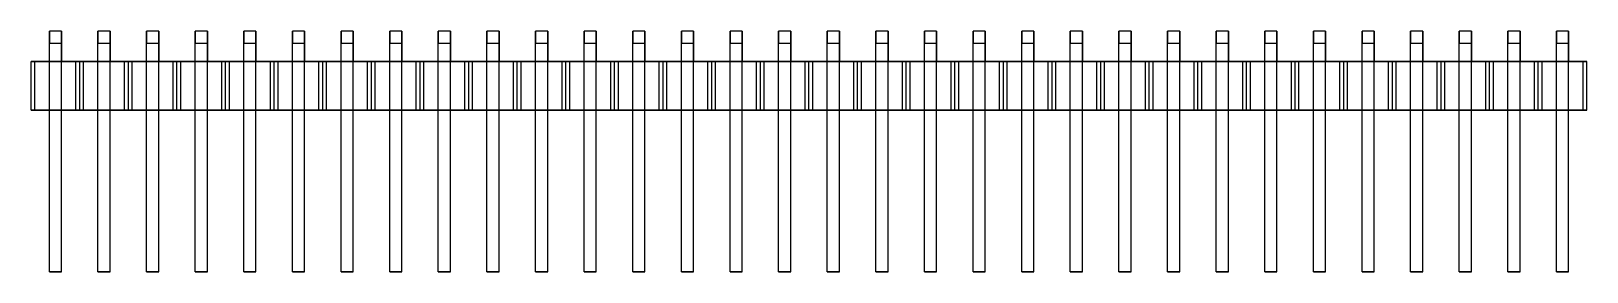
# Model space of a CAD drawing. Extents: x -1.3 to 80, y -12.2 to 0.3.
import ezdxf

# ---------------------------------------------------------------- set-up
doc = ezdxf.new("R2010")
doc.units = 0
doc.layers.get('0').update_dxf_attribs({"linetype": 'CONTINUOUS'})

# ---------------------------------------------------------------- blocks, each defined once
blk = doc.blocks.new('*U2')
at = {"color": 254, "extrusion": (1e-16, 1, -2e-16)}
for p, q in [((0.3175, 0.3175, -3.05), (-0.3175, 0.3175, -3.05)), ((-0.3175, 0.3175, 0.25), (-0.3175, 0.3175, -3.05)), ((0.3175, 0.3175, 0.25), (-0.3175, 0.3175, 0.25)), ((0.3175, 0.3175, 0.25), (0.3175, 0.3175, -3.05))]:
    blk.add_line(p, q, dxfattribs=at)
at = {"color": 254}
for p, q in [((0.3175, 0.3175, 0.25), (-0.3175, 0.3175, 0.25)), ((-0.3175, -0.3175, 0.25), (0.3175, -0.3175, 0.25)), ((-0.3175, -1.27, 1.2025), (0.3175, -1.27, 1.2025)), ((0.3175, -1.27, 1.8375), (-0.3175, -1.27, 1.8375)), ((0.3175, -1.27, 1.8375), (-0.3175, -1.27, 1.8375)), ((-0.3175, -12.24, 1.8375), (-0.3175, -1.27, 1.8375)), ((0.3175, -12.24, 1.8375), (0.3175, -1.27, 1.8375)), ((0.3175, -12.24, 1.8375), (-0.3175, -12.24, 1.8375))]:
    blk.add_line(p, q, dxfattribs=at)
at = {"color": 254, "extrusion": (-1, 1e-16, 0)}
for p, q in [((-0.3175, 0.3175, 0.25), (-0.3175, 0.3175, -3.05)), ((-0.3175, 0.3175, -3.05), (-0.3175, -0.3175, -3.05)), ((-0.3175, -0.3175, 0.25), (-0.3175, -0.3175, -3.05)), ((-0.3175, -12.24, 1.2025), (-0.3175, -1.27, 1.2025)), ((-0.3175, -12.24, 1.8375), (-0.3175, -1.27, 1.8375)), ((-0.3175, -12.24, 1.8375), (-0.3175, -12.24, 1.2025))]:
    blk.add_line(p, q, dxfattribs=at)
at = {"color": 254, "extrusion": (0, -2e-16, -1)}
for p, q in [((-0.3175, 0.3175, -3.05), (-0.3175, -0.3175, -3.05)), ((0.3175, 0.3175, -3.05), (-0.3175, 0.3175, -3.05)), ((0.3175, -0.3175, -3.05), (0.3175, 0.3175, -3.05)), ((-0.3175, -0.3175, -3.05), (0.3175, -0.3175, -3.05))]:
    blk.add_line(p, q, dxfattribs=at)
at = {"color": 254, "extrusion": (1, -1e-16, 0)}
for p, q in [((0.3175, -0.3175, -3.05), (0.3175, 0.3175, -3.05)), ((0.3175, 0.3175, 0.25), (0.3175, 0.3175, -3.05)), ((0.3175, -0.3175, 0.25), (0.3175, -0.3175, -3.05)), ((0.3175, -12.24, 1.8375), (0.3175, -1.27, 1.8375)), ((0.3175, -12.24, 1.2025), (0.3175, -1.27, 1.2025)), ((0.3175, -12.24, 1.2025), (0.3175, -12.24, 1.8375))]:
    blk.add_line(p, q, dxfattribs=at)
at = {"color": 254, "extrusion": (-1e-16, -1, 2e-16)}
for p, q in [((-0.3175, -0.3175, -3.05), (0.3175, -0.3175, -3.05)), ((-0.3175, -0.3175, 0.25), (0.3175, -0.3175, 0.25)), ((-0.3175, -0.3175, 0.25), (-0.3175, -0.3175, -3.05)), ((0.3175, -0.3175, 0.25), (0.3175, -0.3175, -3.05))]:
    blk.add_line(p, q, dxfattribs=at)
at = {"color": 254, "extrusion": (0, -1e-16, -1)}
for p, q in [((-0.3175, -1.27, 1.2025), (0.3175, -1.27, 1.2025)), ((-0.3175, -12.24, 1.2025), (-0.3175, -1.27, 1.2025)), ((0.3175, -12.24, 1.2025), (0.3175, -1.27, 1.2025)), ((-0.3175, -12.24, 1.2025), (0.3175, -12.24, 1.2025))]:
    blk.add_line(p, q, dxfattribs=at)
at = {"color": 254, "extrusion": (-1e-16, -1, 1e-16)}
for p, q in [((0.3175, -12.24, 1.8375), (-0.3175, -12.24, 1.8375)), ((-0.3175, -12.24, 1.8375), (-0.3175, -12.24, 1.2025)), ((-0.3175, -12.24, 1.2025), (0.3175, -12.24, 1.2025)), ((0.3175, -12.24, 1.2025), (0.3175, -12.24, 1.8375))]:
    blk.add_line(p, q, dxfattribs=at)
at = {"color": 254, "extrusion": (-1, 1e-16, 0)}
for centre, radius in [((1.27, 0.25, 0.3175), 1.5875), ((1.27, 0.25, 0.3175), 1.5875), ((1.27, 0.25, -0.3175), 1.5875), ((1.27, 0.25, 0.3175), 0.9525), ((1.27, 0.25, 0.3175), 0.9525), ((1.27, 0.25, -0.3175), 0.9525)]:
    blk.add_arc(centre, radius, 90, 180, dxfattribs=at)
at = {"color": 254, "extrusion": (1, -1e-16, 0)}
for radius in [1.5875, 0.9525]:
    blk.add_arc((-1.27, 0.25, 0.3175), radius, 0, 90, dxfattribs=at)
blk = doc.blocks.new('*U3')
at = {"color": 254, "extrusion": (1e-16, 1, -2e-16)}
for p, q in [((2.8575, 0.3175, -3.05), (2.2225, 0.3175, -3.05)), ((2.2225, 0.3175, 0.25), (2.2225, 0.3175, -3.05)), ((2.8575, 0.3175, 0.25), (2.2225, 0.3175, 0.25)), ((2.8575, 0.3175, 0.25), (2.8575, 0.3175, -3.05))]:
    blk.add_line(p, q, dxfattribs=at)
at = {"color": 254}
for p, q in [((2.8575, 0.3175, 0.25), (2.2225, 0.3175, 0.25)), ((2.2225, -0.3175, 0.25), (2.8575, -0.3175, 0.25)), ((2.2225, -1.27, 1.2025), (2.8575, -1.27, 1.2025)), ((2.8575, -1.27, 1.8375), (2.2225, -1.27, 1.8375)), ((2.8575, -1.27, 1.8375), (2.2225, -1.27, 1.8375)), ((2.2225, -12.24, 1.8375), (2.2225, -1.27, 1.8375)), ((2.8575, -12.24, 1.8375), (2.8575, -1.27, 1.8375)), ((2.8575, -12.24, 1.8375), (2.2225, -12.24, 1.8375))]:
    blk.add_line(p, q, dxfattribs=at)
at = {"color": 254, "extrusion": (-1, 1e-16, 0)}
for p, q in [((2.2225, 0.3175, 0.25), (2.2225, 0.3175, -3.05)), ((2.2225, 0.3175, -3.05), (2.2225, -0.3175, -3.05)), ((2.2225, -0.3175, 0.25), (2.2225, -0.3175, -3.05)), ((2.2225, -12.24, 1.2025), (2.2225, -1.27, 1.2025)), ((2.2225, -12.24, 1.8375), (2.2225, -1.27, 1.8375)), ((2.2225, -12.24, 1.8375), (2.2225, -12.24, 1.2025))]:
    blk.add_line(p, q, dxfattribs=at)
at = {"color": 254, "extrusion": (0, -2e-16, -1)}
for p, q in [((2.2225, 0.3175, -3.05), (2.2225, -0.3175, -3.05)), ((2.8575, 0.3175, -3.05), (2.2225, 0.3175, -3.05)), ((2.8575, -0.3175, -3.05), (2.8575, 0.3175, -3.05)), ((2.2225, -0.3175, -3.05), (2.8575, -0.3175, -3.05))]:
    blk.add_line(p, q, dxfattribs=at)
at = {"color": 254, "extrusion": (1, -1e-16, 0)}
for p, q in [((2.8575, -0.3175, -3.05), (2.8575, 0.3175, -3.05)), ((2.8575, 0.3175, 0.25), (2.8575, 0.3175, -3.05)), ((2.8575, -0.3175, 0.25), (2.8575, -0.3175, -3.05)), ((2.8575, -12.24, 1.8375), (2.8575, -1.27, 1.8375)), ((2.8575, -12.24, 1.2025), (2.8575, -1.27, 1.2025)), ((2.8575, -12.24, 1.2025), (2.8575, -12.24, 1.8375))]:
    blk.add_line(p, q, dxfattribs=at)
at = {"color": 254, "extrusion": (-1e-16, -1, 2e-16)}
for p, q in [((2.2225, -0.3175, -3.05), (2.8575, -0.3175, -3.05)), ((2.2225, -0.3175, 0.25), (2.8575, -0.3175, 0.25)), ((2.2225, -0.3175, 0.25), (2.2225, -0.3175, -3.05)), ((2.8575, -0.3175, 0.25), (2.8575, -0.3175, -3.05))]:
    blk.add_line(p, q, dxfattribs=at)
at = {"color": 254, "extrusion": (0, -1e-16, -1)}
for p, q in [((2.2225, -1.27, 1.2025), (2.8575, -1.27, 1.2025)), ((2.2225, -12.24, 1.2025), (2.2225, -1.27, 1.2025)), ((2.8575, -12.24, 1.2025), (2.8575, -1.27, 1.2025)), ((2.2225, -12.24, 1.2025), (2.8575, -12.24, 1.2025))]:
    blk.add_line(p, q, dxfattribs=at)
at = {"color": 254, "extrusion": (-1e-16, -1, 1e-16)}
for p, q in [((2.8575, -12.24, 1.8375), (2.2225, -12.24, 1.8375)), ((2.2225, -12.24, 1.8375), (2.2225, -12.24, 1.2025)), ((2.2225, -12.24, 1.2025), (2.8575, -12.24, 1.2025)), ((2.8575, -12.24, 1.2025), (2.8575, -12.24, 1.8375))]:
    blk.add_line(p, q, dxfattribs=at)
at = {"color": 254, "extrusion": (-1, 1e-16, 0)}
for centre, radius in [((1.27, 0.25, -2.2225), 1.5875), ((1.27, 0.25, -2.2225), 1.5875), ((1.27, 0.25, -2.8575), 1.5875), ((1.27, 0.25, -2.2225), 0.9525), ((1.27, 0.25, -2.2225), 0.9525), ((1.27, 0.25, -2.8575), 0.9525)]:
    blk.add_arc(centre, radius, 90, 180, dxfattribs=at)
at = {"color": 254, "extrusion": (1, -1e-16, 0)}
for radius in [1.5875, 0.9525]:
    blk.add_arc((-1.27, 0.25, 2.8575), radius, 0, 90, dxfattribs=at)
blk = doc.blocks.new('*U4')
at = {"color": 254, "extrusion": (1e-16, 1, -2e-16)}
for p, q in [((5.3975, 0.3175, -3.05), (4.7625, 0.3175, -3.05)), ((4.7625, 0.3175, 0.25), (4.7625, 0.3175, -3.05)), ((5.3975, 0.3175, 0.25), (4.7625, 0.3175, 0.25)), ((5.3975, 0.3175, 0.25), (5.3975, 0.3175, -3.05))]:
    blk.add_line(p, q, dxfattribs=at)
at = {"color": 254}
for p, q in [((5.3975, 0.3175, 0.25), (4.7625, 0.3175, 0.25)), ((4.7625, -0.3175, 0.25), (5.3975, -0.3175, 0.25)), ((4.7625, -1.27, 1.2025), (5.3975, -1.27, 1.2025)), ((5.3975, -1.27, 1.8375), (4.7625, -1.27, 1.8375)), ((5.3975, -1.27, 1.8375), (4.7625, -1.27, 1.8375)), ((4.7625, -12.24, 1.8375), (4.7625, -1.27, 1.8375)), ((5.3975, -12.24, 1.8375), (5.3975, -1.27, 1.8375)), ((5.3975, -12.24, 1.8375), (4.7625, -12.24, 1.8375))]:
    blk.add_line(p, q, dxfattribs=at)
at = {"color": 254, "extrusion": (-1, 1e-16, 0)}
for p, q in [((4.7625, 0.3175, 0.25), (4.7625, 0.3175, -3.05)), ((4.7625, 0.3175, -3.05), (4.7625, -0.3175, -3.05)), ((4.7625, -0.3175, 0.25), (4.7625, -0.3175, -3.05)), ((4.7625, -12.24, 1.2025), (4.7625, -1.27, 1.2025)), ((4.7625, -12.24, 1.8375), (4.7625, -1.27, 1.8375)), ((4.7625, -12.24, 1.8375), (4.7625, -12.24, 1.2025))]:
    blk.add_line(p, q, dxfattribs=at)
at = {"color": 254, "extrusion": (0, -2e-16, -1)}
for p, q in [((4.7625, 0.3175, -3.05), (4.7625, -0.3175, -3.05)), ((5.3975, 0.3175, -3.05), (4.7625, 0.3175, -3.05)), ((5.3975, -0.3175, -3.05), (5.3975, 0.3175, -3.05)), ((4.7625, -0.3175, -3.05), (5.3975, -0.3175, -3.05))]:
    blk.add_line(p, q, dxfattribs=at)
at = {"color": 254, "extrusion": (1, -1e-16, 0)}
for p, q in [((5.3975, -0.3175, -3.05), (5.3975, 0.3175, -3.05)), ((5.3975, 0.3175, 0.25), (5.3975, 0.3175, -3.05)), ((5.3975, -0.3175, 0.25), (5.3975, -0.3175, -3.05)), ((5.3975, -12.24, 1.8375), (5.3975, -1.27, 1.8375)), ((5.3975, -12.24, 1.2025), (5.3975, -1.27, 1.2025)), ((5.3975, -12.24, 1.2025), (5.3975, -12.24, 1.8375))]:
    blk.add_line(p, q, dxfattribs=at)
at = {"color": 254, "extrusion": (-1e-16, -1, 2e-16)}
for p, q in [((4.7625, -0.3175, -3.05), (5.3975, -0.3175, -3.05)), ((4.7625, -0.3175, 0.25), (5.3975, -0.3175, 0.25)), ((4.7625, -0.3175, 0.25), (4.7625, -0.3175, -3.05)), ((5.3975, -0.3175, 0.25), (5.3975, -0.3175, -3.05))]:
    blk.add_line(p, q, dxfattribs=at)
at = {"color": 254, "extrusion": (0, -1e-16, -1)}
for p, q in [((4.7625, -1.27, 1.2025), (5.3975, -1.27, 1.2025)), ((4.7625, -12.24, 1.2025), (4.7625, -1.27, 1.2025)), ((5.3975, -12.24, 1.2025), (5.3975, -1.27, 1.2025)), ((4.7625, -12.24, 1.2025), (5.3975, -12.24, 1.2025))]:
    blk.add_line(p, q, dxfattribs=at)
at = {"color": 254, "extrusion": (-1e-16, -1, 1e-16)}
for p, q in [((5.3975, -12.24, 1.8375), (4.7625, -12.24, 1.8375)), ((4.7625, -12.24, 1.8375), (4.7625, -12.24, 1.2025)), ((4.7625, -12.24, 1.2025), (5.3975, -12.24, 1.2025)), ((5.3975, -12.24, 1.2025), (5.3975, -12.24, 1.8375))]:
    blk.add_line(p, q, dxfattribs=at)
at = {"color": 254, "extrusion": (-1, 1e-16, 0)}
for centre, radius in [((1.27, 0.25, -4.7625), 1.5875), ((1.27, 0.25, -4.7625), 1.5875), ((1.27, 0.25, -5.3975), 1.5875), ((1.27, 0.25, -4.7625), 0.9525), ((1.27, 0.25, -4.7625), 0.9525), ((1.27, 0.25, -5.3975), 0.9525)]:
    blk.add_arc(centre, radius, 90, 180, dxfattribs=at)
at = {"color": 254, "extrusion": (1, -1e-16, 0)}
for radius in [1.5875, 0.9525]:
    blk.add_arc((-1.27, 0.25, 5.3975), radius, 0, 90, dxfattribs=at)
blk = doc.blocks.new('*U5')
at = {"color": 254, "extrusion": (1e-16, 1, -2e-16)}
for p, q in [((7.9375, 0.3175, -3.05), (7.3025, 0.3175, -3.05)), ((7.3025, 0.3175, 0.25), (7.3025, 0.3175, -3.05)), ((7.9375, 0.3175, 0.25), (7.3025, 0.3175, 0.25)), ((7.9375, 0.3175, 0.25), (7.9375, 0.3175, -3.05))]:
    blk.add_line(p, q, dxfattribs=at)
at = {"color": 254}
for p, q in [((7.9375, 0.3175, 0.25), (7.3025, 0.3175, 0.25)), ((7.3025, -0.3175, 0.25), (7.9375, -0.3175, 0.25)), ((7.3025, -1.27, 1.2025), (7.9375, -1.27, 1.2025)), ((7.9375, -1.27, 1.8375), (7.3025, -1.27, 1.8375)), ((7.9375, -1.27, 1.8375), (7.3025, -1.27, 1.8375)), ((7.3025, -12.24, 1.8375), (7.3025, -1.27, 1.8375)), ((7.9375, -12.24, 1.8375), (7.9375, -1.27, 1.8375)), ((7.9375, -12.24, 1.8375), (7.3025, -12.24, 1.8375))]:
    blk.add_line(p, q, dxfattribs=at)
at = {"color": 254, "extrusion": (-1, 1e-16, 0)}
for p, q in [((7.3025, 0.3175, 0.25), (7.3025, 0.3175, -3.05)), ((7.3025, 0.3175, -3.05), (7.3025, -0.3175, -3.05)), ((7.3025, -0.3175, 0.25), (7.3025, -0.3175, -3.05)), ((7.3025, -12.24, 1.2025), (7.3025, -1.27, 1.2025)), ((7.3025, -12.24, 1.8375), (7.3025, -1.27, 1.8375)), ((7.3025, -12.24, 1.8375), (7.3025, -12.24, 1.2025))]:
    blk.add_line(p, q, dxfattribs=at)
at = {"color": 254, "extrusion": (0, -2e-16, -1)}
for p, q in [((7.3025, 0.3175, -3.05), (7.3025, -0.3175, -3.05)), ((7.9375, 0.3175, -3.05), (7.3025, 0.3175, -3.05)), ((7.9375, -0.3175, -3.05), (7.9375, 0.3175, -3.05)), ((7.3025, -0.3175, -3.05), (7.9375, -0.3175, -3.05))]:
    blk.add_line(p, q, dxfattribs=at)
at = {"color": 254, "extrusion": (1, -1e-16, 0)}
for p, q in [((7.9375, -0.3175, -3.05), (7.9375, 0.3175, -3.05)), ((7.9375, 0.3175, 0.25), (7.9375, 0.3175, -3.05)), ((7.9375, -0.3175, 0.25), (7.9375, -0.3175, -3.05)), ((7.9375, -12.24, 1.8375), (7.9375, -1.27, 1.8375)), ((7.9375, -12.24, 1.2025), (7.9375, -1.27, 1.2025)), ((7.9375, -12.24, 1.2025), (7.9375, -12.24, 1.8375))]:
    blk.add_line(p, q, dxfattribs=at)
at = {"color": 254, "extrusion": (-1e-16, -1, 2e-16)}
for p, q in [((7.3025, -0.3175, -3.05), (7.9375, -0.3175, -3.05)), ((7.3025, -0.3175, 0.25), (7.9375, -0.3175, 0.25)), ((7.3025, -0.3175, 0.25), (7.3025, -0.3175, -3.05)), ((7.9375, -0.3175, 0.25), (7.9375, -0.3175, -3.05))]:
    blk.add_line(p, q, dxfattribs=at)
at = {"color": 254, "extrusion": (0, -1e-16, -1)}
for p, q in [((7.3025, -1.27, 1.2025), (7.9375, -1.27, 1.2025)), ((7.3025, -12.24, 1.2025), (7.3025, -1.27, 1.2025)), ((7.9375, -12.24, 1.2025), (7.9375, -1.27, 1.2025)), ((7.3025, -12.24, 1.2025), (7.9375, -12.24, 1.2025))]:
    blk.add_line(p, q, dxfattribs=at)
at = {"color": 254, "extrusion": (-1e-16, -1, 1e-16)}
for p, q in [((7.9375, -12.24, 1.8375), (7.3025, -12.24, 1.8375)), ((7.3025, -12.24, 1.8375), (7.3025, -12.24, 1.2025)), ((7.3025, -12.24, 1.2025), (7.9375, -12.24, 1.2025)), ((7.9375, -12.24, 1.2025), (7.9375, -12.24, 1.8375))]:
    blk.add_line(p, q, dxfattribs=at)
at = {"color": 254, "extrusion": (-1, 1e-16, 0)}
for centre, radius in [((1.27, 0.25, -7.3025), 1.5875), ((1.27, 0.25, -7.3025), 1.5875), ((1.27, 0.25, -7.9375), 1.5875), ((1.27, 0.25, -7.3025), 0.9525), ((1.27, 0.25, -7.3025), 0.9525), ((1.27, 0.25, -7.9375), 0.9525)]:
    blk.add_arc(centre, radius, 90, 180, dxfattribs=at)
at = {"color": 254, "extrusion": (1, -1e-16, 0)}
for radius in [1.5875, 0.9525]:
    blk.add_arc((-1.27, 0.25, 7.9375), radius, 0, 90, dxfattribs=at)
blk = doc.blocks.new('*U6')
at = {"color": 254, "extrusion": (1e-16, 1, -2e-16)}
for p, q in [((10.4775, 0.3175, -3.05), (9.8425, 0.3175, -3.05)), ((9.8425, 0.3175, 0.25), (9.8425, 0.3175, -3.05)), ((10.4775, 0.3175, 0.25), (9.8425, 0.3175, 0.25)), ((10.4775, 0.3175, 0.25), (10.4775, 0.3175, -3.05))]:
    blk.add_line(p, q, dxfattribs=at)
at = {"color": 254}
for p, q in [((10.4775, 0.3175, 0.25), (9.8425, 0.3175, 0.25)), ((9.8425, -0.3175, 0.25), (10.4775, -0.3175, 0.25)), ((9.8425, -1.27, 1.2025), (10.4775, -1.27, 1.2025)), ((10.4775, -1.27, 1.8375), (9.8425, -1.27, 1.8375)), ((10.4775, -1.27, 1.8375), (9.8425, -1.27, 1.8375)), ((9.8425, -12.24, 1.8375), (9.8425, -1.27, 1.8375)), ((10.4775, -12.24, 1.8375), (10.4775, -1.27, 1.8375)), ((10.4775, -12.24, 1.8375), (9.8425, -12.24, 1.8375))]:
    blk.add_line(p, q, dxfattribs=at)
at = {"color": 254, "extrusion": (-1, 1e-16, 0)}
for p, q in [((9.8425, 0.3175, 0.25), (9.8425, 0.3175, -3.05)), ((9.8425, 0.3175, -3.05), (9.8425, -0.3175, -3.05)), ((9.8425, -0.3175, 0.25), (9.8425, -0.3175, -3.05)), ((9.8425, -12.24, 1.2025), (9.8425, -1.27, 1.2025)), ((9.8425, -12.24, 1.8375), (9.8425, -1.27, 1.8375)), ((9.8425, -12.24, 1.8375), (9.8425, -12.24, 1.2025))]:
    blk.add_line(p, q, dxfattribs=at)
at = {"color": 254, "extrusion": (0, -2e-16, -1)}
for p, q in [((9.8425, 0.3175, -3.05), (9.8425, -0.3175, -3.05)), ((10.4775, 0.3175, -3.05), (9.8425, 0.3175, -3.05)), ((10.4775, -0.3175, -3.05), (10.4775, 0.3175, -3.05)), ((9.8425, -0.3175, -3.05), (10.4775, -0.3175, -3.05))]:
    blk.add_line(p, q, dxfattribs=at)
at = {"color": 254, "extrusion": (1, -1e-16, 0)}
for p, q in [((10.4775, -0.3175, -3.05), (10.4775, 0.3175, -3.05)), ((10.4775, 0.3175, 0.25), (10.4775, 0.3175, -3.05)), ((10.4775, -0.3175, 0.25), (10.4775, -0.3175, -3.05)), ((10.4775, -12.24, 1.8375), (10.4775, -1.27, 1.8375)), ((10.4775, -12.24, 1.2025), (10.4775, -1.27, 1.2025)), ((10.4775, -12.24, 1.2025), (10.4775, -12.24, 1.8375))]:
    blk.add_line(p, q, dxfattribs=at)
at = {"color": 254, "extrusion": (-1e-16, -1, 2e-16)}
for p, q in [((9.8425, -0.3175, -3.05), (10.4775, -0.3175, -3.05)), ((9.8425, -0.3175, 0.25), (10.4775, -0.3175, 0.25)), ((9.8425, -0.3175, 0.25), (9.8425, -0.3175, -3.05)), ((10.4775, -0.3175, 0.25), (10.4775, -0.3175, -3.05))]:
    blk.add_line(p, q, dxfattribs=at)
at = {"color": 254, "extrusion": (0, -1e-16, -1)}
for p, q in [((9.8425, -1.27, 1.2025), (10.4775, -1.27, 1.2025)), ((9.8425, -12.24, 1.2025), (9.8425, -1.27, 1.2025)), ((10.4775, -12.24, 1.2025), (10.4775, -1.27, 1.2025)), ((9.8425, -12.24, 1.2025), (10.4775, -12.24, 1.2025))]:
    blk.add_line(p, q, dxfattribs=at)
at = {"color": 254, "extrusion": (-1e-16, -1, 1e-16)}
for p, q in [((10.4775, -12.24, 1.8375), (9.8425, -12.24, 1.8375)), ((9.8425, -12.24, 1.8375), (9.8425, -12.24, 1.2025)), ((9.8425, -12.24, 1.2025), (10.4775, -12.24, 1.2025)), ((10.4775, -12.24, 1.2025), (10.4775, -12.24, 1.8375))]:
    blk.add_line(p, q, dxfattribs=at)
at = {"color": 254, "extrusion": (-1, 1e-16, 0)}
for centre, radius in [((1.27, 0.25, -9.8425), 1.5875), ((1.27, 0.25, -9.8425), 1.5875), ((1.27, 0.25, -10.4775), 1.5875), ((1.27, 0.25, -9.8425), 0.9525), ((1.27, 0.25, -9.8425), 0.9525), ((1.27, 0.25, -10.4775), 0.9525)]:
    blk.add_arc(centre, radius, 90, 180, dxfattribs=at)
at = {"color": 254, "extrusion": (1, -1e-16, 0)}
for radius in [1.5875, 0.9525]:
    blk.add_arc((-1.27, 0.25, 10.4775), radius, 0, 90, dxfattribs=at)
blk = doc.blocks.new('*U7')
at = {"color": 254, "extrusion": (1e-16, 1, -2e-16)}
for p, q in [((13.0175, 0.3175, -3.05), (12.3825, 0.3175, -3.05)), ((12.3825, 0.3175, 0.25), (12.3825, 0.3175, -3.05)), ((13.0175, 0.3175, 0.25), (12.3825, 0.3175, 0.25)), ((13.0175, 0.3175, 0.25), (13.0175, 0.3175, -3.05))]:
    blk.add_line(p, q, dxfattribs=at)
at = {"color": 254}
for p, q in [((13.0175, 0.3175, 0.25), (12.3825, 0.3175, 0.25)), ((12.3825, -0.3175, 0.25), (13.0175, -0.3175, 0.25)), ((12.3825, -1.27, 1.2025), (13.0175, -1.27, 1.2025)), ((13.0175, -1.27, 1.8375), (12.3825, -1.27, 1.8375)), ((13.0175, -1.27, 1.8375), (12.3825, -1.27, 1.8375)), ((12.3825, -12.24, 1.8375), (12.3825, -1.27, 1.8375)), ((13.0175, -12.24, 1.8375), (13.0175, -1.27, 1.8375)), ((13.0175, -12.24, 1.8375), (12.3825, -12.24, 1.8375))]:
    blk.add_line(p, q, dxfattribs=at)
at = {"color": 254, "extrusion": (-1, 1e-16, 0)}
for p, q in [((12.3825, 0.3175, 0.25), (12.3825, 0.3175, -3.05)), ((12.3825, 0.3175, -3.05), (12.3825, -0.3175, -3.05)), ((12.3825, -0.3175, 0.25), (12.3825, -0.3175, -3.05)), ((12.3825, -12.24, 1.2025), (12.3825, -1.27, 1.2025)), ((12.3825, -12.24, 1.8375), (12.3825, -1.27, 1.8375)), ((12.3825, -12.24, 1.8375), (12.3825, -12.24, 1.2025))]:
    blk.add_line(p, q, dxfattribs=at)
at = {"color": 254, "extrusion": (0, -2e-16, -1)}
for p, q in [((12.3825, 0.3175, -3.05), (12.3825, -0.3175, -3.05)), ((13.0175, 0.3175, -3.05), (12.3825, 0.3175, -3.05)), ((13.0175, -0.3175, -3.05), (13.0175, 0.3175, -3.05)), ((12.3825, -0.3175, -3.05), (13.0175, -0.3175, -3.05))]:
    blk.add_line(p, q, dxfattribs=at)
at = {"color": 254, "extrusion": (1, -1e-16, 0)}
for p, q in [((13.0175, -0.3175, -3.05), (13.0175, 0.3175, -3.05)), ((13.0175, 0.3175, 0.25), (13.0175, 0.3175, -3.05)), ((13.0175, -0.3175, 0.25), (13.0175, -0.3175, -3.05)), ((13.0175, -12.24, 1.8375), (13.0175, -1.27, 1.8375)), ((13.0175, -12.24, 1.2025), (13.0175, -1.27, 1.2025)), ((13.0175, -12.24, 1.2025), (13.0175, -12.24, 1.8375))]:
    blk.add_line(p, q, dxfattribs=at)
at = {"color": 254, "extrusion": (-1e-16, -1, 2e-16)}
for p, q in [((12.3825, -0.3175, -3.05), (13.0175, -0.3175, -3.05)), ((12.3825, -0.3175, 0.25), (13.0175, -0.3175, 0.25)), ((12.3825, -0.3175, 0.25), (12.3825, -0.3175, -3.05)), ((13.0175, -0.3175, 0.25), (13.0175, -0.3175, -3.05))]:
    blk.add_line(p, q, dxfattribs=at)
at = {"color": 254, "extrusion": (0, -1e-16, -1)}
for p, q in [((12.3825, -1.27, 1.2025), (13.0175, -1.27, 1.2025)), ((12.3825, -12.24, 1.2025), (12.3825, -1.27, 1.2025)), ((13.0175, -12.24, 1.2025), (13.0175, -1.27, 1.2025)), ((12.3825, -12.24, 1.2025), (13.0175, -12.24, 1.2025))]:
    blk.add_line(p, q, dxfattribs=at)
at = {"color": 254, "extrusion": (-1e-16, -1, 1e-16)}
for p, q in [((13.0175, -12.24, 1.8375), (12.3825, -12.24, 1.8375)), ((12.3825, -12.24, 1.8375), (12.3825, -12.24, 1.2025)), ((12.3825, -12.24, 1.2025), (13.0175, -12.24, 1.2025)), ((13.0175, -12.24, 1.2025), (13.0175, -12.24, 1.8375))]:
    blk.add_line(p, q, dxfattribs=at)
at = {"color": 254, "extrusion": (-1, 1e-16, 0)}
for centre, radius in [((1.27, 0.25, -12.3825), 1.5875), ((1.27, 0.25, -12.3825), 1.5875), ((1.27, 0.25, -13.0175), 1.5875), ((1.27, 0.25, -12.3825), 0.9525), ((1.27, 0.25, -12.3825), 0.9525), ((1.27, 0.25, -13.0175), 0.9525)]:
    blk.add_arc(centre, radius, 90, 180, dxfattribs=at)
at = {"color": 254, "extrusion": (1, -1e-16, 0)}
for radius in [1.5875, 0.9525]:
    blk.add_arc((-1.27, 0.25, 13.0175), radius, 0, 90, dxfattribs=at)
blk = doc.blocks.new('*U8')
at = {"color": 254, "extrusion": (1e-16, 1, -2e-16)}
for p, q in [((15.5575, 0.3175, -3.05), (14.9225, 0.3175, -3.05)), ((14.9225, 0.3175, 0.25), (14.9225, 0.3175, -3.05)), ((15.5575, 0.3175, 0.25), (14.9225, 0.3175, 0.25)), ((15.5575, 0.3175, 0.25), (15.5575, 0.3175, -3.05))]:
    blk.add_line(p, q, dxfattribs=at)
at = {"color": 254}
for p, q in [((15.5575, 0.3175, 0.25), (14.9225, 0.3175, 0.25)), ((14.9225, -0.3175, 0.25), (15.5575, -0.3175, 0.25)), ((14.9225, -1.27, 1.2025), (15.5575, -1.27, 1.2025)), ((15.5575, -1.27, 1.8375), (14.9225, -1.27, 1.8375)), ((15.5575, -1.27, 1.8375), (14.9225, -1.27, 1.8375)), ((14.9225, -12.24, 1.8375), (14.9225, -1.27, 1.8375)), ((15.5575, -12.24, 1.8375), (15.5575, -1.27, 1.8375)), ((15.5575, -12.24, 1.8375), (14.9225, -12.24, 1.8375))]:
    blk.add_line(p, q, dxfattribs=at)
at = {"color": 254, "extrusion": (-1, 1e-16, 0)}
for p, q in [((14.9225, 0.3175, 0.25), (14.9225, 0.3175, -3.05)), ((14.9225, 0.3175, -3.05), (14.9225, -0.3175, -3.05)), ((14.9225, -0.3175, 0.25), (14.9225, -0.3175, -3.05)), ((14.9225, -12.24, 1.2025), (14.9225, -1.27, 1.2025)), ((14.9225, -12.24, 1.8375), (14.9225, -1.27, 1.8375)), ((14.9225, -12.24, 1.8375), (14.9225, -12.24, 1.2025))]:
    blk.add_line(p, q, dxfattribs=at)
at = {"color": 254, "extrusion": (0, -2e-16, -1)}
for p, q in [((14.9225, 0.3175, -3.05), (14.9225, -0.3175, -3.05)), ((15.5575, 0.3175, -3.05), (14.9225, 0.3175, -3.05)), ((15.5575, -0.3175, -3.05), (15.5575, 0.3175, -3.05)), ((14.9225, -0.3175, -3.05), (15.5575, -0.3175, -3.05))]:
    blk.add_line(p, q, dxfattribs=at)
at = {"color": 254, "extrusion": (1, -1e-16, 0)}
for p, q in [((15.5575, -0.3175, -3.05), (15.5575, 0.3175, -3.05)), ((15.5575, 0.3175, 0.25), (15.5575, 0.3175, -3.05)), ((15.5575, -0.3175, 0.25), (15.5575, -0.3175, -3.05)), ((15.5575, -12.24, 1.8375), (15.5575, -1.27, 1.8375)), ((15.5575, -12.24, 1.2025), (15.5575, -1.27, 1.2025)), ((15.5575, -12.24, 1.2025), (15.5575, -12.24, 1.8375))]:
    blk.add_line(p, q, dxfattribs=at)
at = {"color": 254, "extrusion": (-1e-16, -1, 2e-16)}
for p, q in [((14.9225, -0.3175, -3.05), (15.5575, -0.3175, -3.05)), ((14.9225, -0.3175, 0.25), (15.5575, -0.3175, 0.25)), ((14.9225, -0.3175, 0.25), (14.9225, -0.3175, -3.05)), ((15.5575, -0.3175, 0.25), (15.5575, -0.3175, -3.05))]:
    blk.add_line(p, q, dxfattribs=at)
at = {"color": 254, "extrusion": (0, -1e-16, -1)}
for p, q in [((14.9225, -1.27, 1.2025), (15.5575, -1.27, 1.2025)), ((14.9225, -12.24, 1.2025), (14.9225, -1.27, 1.2025)), ((15.5575, -12.24, 1.2025), (15.5575, -1.27, 1.2025)), ((14.9225, -12.24, 1.2025), (15.5575, -12.24, 1.2025))]:
    blk.add_line(p, q, dxfattribs=at)
at = {"color": 254, "extrusion": (-1e-16, -1, 1e-16)}
for p, q in [((15.5575, -12.24, 1.8375), (14.9225, -12.24, 1.8375)), ((14.9225, -12.24, 1.8375), (14.9225, -12.24, 1.2025)), ((14.9225, -12.24, 1.2025), (15.5575, -12.24, 1.2025)), ((15.5575, -12.24, 1.2025), (15.5575, -12.24, 1.8375))]:
    blk.add_line(p, q, dxfattribs=at)
at = {"color": 254, "extrusion": (-1, 1e-16, 0)}
for centre, radius in [((1.27, 0.25, -14.9225), 1.5875), ((1.27, 0.25, -14.9225), 1.5875), ((1.27, 0.25, -15.5575), 1.5875), ((1.27, 0.25, -14.9225), 0.9525), ((1.27, 0.25, -14.9225), 0.9525), ((1.27, 0.25, -15.5575), 0.9525)]:
    blk.add_arc(centre, radius, 90, 180, dxfattribs=at)
at = {"color": 254, "extrusion": (1, -1e-16, 0)}
for radius in [1.5875, 0.9525]:
    blk.add_arc((-1.27, 0.25, 15.5575), radius, 0, 90, dxfattribs=at)
blk = doc.blocks.new('*U9')
at = {"color": 254, "extrusion": (1e-16, 1, -2e-16)}
for p, q in [((18.0975, 0.3175, -3.05), (17.4625, 0.3175, -3.05)), ((17.4625, 0.3175, 0.25), (17.4625, 0.3175, -3.05)), ((18.0975, 0.3175, 0.25), (17.4625, 0.3175, 0.25)), ((18.0975, 0.3175, 0.25), (18.0975, 0.3175, -3.05))]:
    blk.add_line(p, q, dxfattribs=at)
at = {"color": 254}
for p, q in [((18.0975, 0.3175, 0.25), (17.4625, 0.3175, 0.25)), ((17.4625, -0.3175, 0.25), (18.0975, -0.3175, 0.25)), ((17.4625, -1.27, 1.2025), (18.0975, -1.27, 1.2025)), ((18.0975, -1.27, 1.8375), (17.4625, -1.27, 1.8375)), ((18.0975, -1.27, 1.8375), (17.4625, -1.27, 1.8375)), ((17.4625, -12.24, 1.8375), (17.4625, -1.27, 1.8375)), ((18.0975, -12.24, 1.8375), (18.0975, -1.27, 1.8375)), ((18.0975, -12.24, 1.8375), (17.4625, -12.24, 1.8375))]:
    blk.add_line(p, q, dxfattribs=at)
at = {"color": 254, "extrusion": (-1, 1e-16, 0)}
for p, q in [((17.4625, 0.3175, 0.25), (17.4625, 0.3175, -3.05)), ((17.4625, 0.3175, -3.05), (17.4625, -0.3175, -3.05)), ((17.4625, -0.3175, 0.25), (17.4625, -0.3175, -3.05)), ((17.4625, -12.24, 1.2025), (17.4625, -1.27, 1.2025)), ((17.4625, -12.24, 1.8375), (17.4625, -1.27, 1.8375)), ((17.4625, -12.24, 1.8375), (17.4625, -12.24, 1.2025))]:
    blk.add_line(p, q, dxfattribs=at)
at = {"color": 254, "extrusion": (0, -2e-16, -1)}
for p, q in [((17.4625, 0.3175, -3.05), (17.4625, -0.3175, -3.05)), ((18.0975, 0.3175, -3.05), (17.4625, 0.3175, -3.05)), ((18.0975, -0.3175, -3.05), (18.0975, 0.3175, -3.05)), ((17.4625, -0.3175, -3.05), (18.0975, -0.3175, -3.05))]:
    blk.add_line(p, q, dxfattribs=at)
at = {"color": 254, "extrusion": (1, -1e-16, 0)}
for p, q in [((18.0975, -0.3175, -3.05), (18.0975, 0.3175, -3.05)), ((18.0975, 0.3175, 0.25), (18.0975, 0.3175, -3.05)), ((18.0975, -0.3175, 0.25), (18.0975, -0.3175, -3.05)), ((18.0975, -12.24, 1.8375), (18.0975, -1.27, 1.8375)), ((18.0975, -12.24, 1.2025), (18.0975, -1.27, 1.2025)), ((18.0975, -12.24, 1.2025), (18.0975, -12.24, 1.8375))]:
    blk.add_line(p, q, dxfattribs=at)
at = {"color": 254, "extrusion": (-1e-16, -1, 2e-16)}
for p, q in [((17.4625, -0.3175, -3.05), (18.0975, -0.3175, -3.05)), ((17.4625, -0.3175, 0.25), (18.0975, -0.3175, 0.25)), ((17.4625, -0.3175, 0.25), (17.4625, -0.3175, -3.05)), ((18.0975, -0.3175, 0.25), (18.0975, -0.3175, -3.05))]:
    blk.add_line(p, q, dxfattribs=at)
at = {"color": 254, "extrusion": (0, -1e-16, -1)}
for p, q in [((17.4625, -1.27, 1.2025), (18.0975, -1.27, 1.2025)), ((17.4625, -12.24, 1.2025), (17.4625, -1.27, 1.2025)), ((18.0975, -12.24, 1.2025), (18.0975, -1.27, 1.2025)), ((17.4625, -12.24, 1.2025), (18.0975, -12.24, 1.2025))]:
    blk.add_line(p, q, dxfattribs=at)
at = {"color": 254, "extrusion": (-1e-16, -1, 1e-16)}
for p, q in [((18.0975, -12.24, 1.8375), (17.4625, -12.24, 1.8375)), ((17.4625, -12.24, 1.8375), (17.4625, -12.24, 1.2025)), ((17.4625, -12.24, 1.2025), (18.0975, -12.24, 1.2025)), ((18.0975, -12.24, 1.2025), (18.0975, -12.24, 1.8375))]:
    blk.add_line(p, q, dxfattribs=at)
at = {"color": 254, "extrusion": (-1, 1e-16, 0)}
for centre, radius in [((1.27, 0.25, -17.4625), 1.5875), ((1.27, 0.25, -17.4625), 1.5875), ((1.27, 0.25, -18.0975), 1.5875), ((1.27, 0.25, -17.4625), 0.9525), ((1.27, 0.25, -17.4625), 0.9525), ((1.27, 0.25, -18.0975), 0.9525)]:
    blk.add_arc(centre, radius, 90, 180, dxfattribs=at)
at = {"color": 254, "extrusion": (1, -1e-16, 0)}
for radius in [1.5875, 0.9525]:
    blk.add_arc((-1.27, 0.25, 18.0975), radius, 0, 90, dxfattribs=at)
blk = doc.blocks.new('*U10')
at = {"color": 254, "extrusion": (1e-16, 1, -2e-16)}
for p, q in [((20.6375, 0.3175, -3.05), (20.0025, 0.3175, -3.05)), ((20.0025, 0.3175, 0.25), (20.0025, 0.3175, -3.05)), ((20.6375, 0.3175, 0.25), (20.0025, 0.3175, 0.25)), ((20.6375, 0.3175, 0.25), (20.6375, 0.3175, -3.05))]:
    blk.add_line(p, q, dxfattribs=at)
at = {"color": 254}
for p, q in [((20.6375, 0.3175, 0.25), (20.0025, 0.3175, 0.25)), ((20.0025, -0.3175, 0.25), (20.6375, -0.3175, 0.25)), ((20.0025, -1.27, 1.2025), (20.6375, -1.27, 1.2025)), ((20.6375, -1.27, 1.8375), (20.0025, -1.27, 1.8375)), ((20.6375, -1.27, 1.8375), (20.0025, -1.27, 1.8375)), ((20.0025, -12.24, 1.8375), (20.0025, -1.27, 1.8375)), ((20.6375, -12.24, 1.8375), (20.6375, -1.27, 1.8375)), ((20.6375, -12.24, 1.8375), (20.0025, -12.24, 1.8375))]:
    blk.add_line(p, q, dxfattribs=at)
at = {"color": 254, "extrusion": (-1, 1e-16, 0)}
for p, q in [((20.0025, 0.3175, 0.25), (20.0025, 0.3175, -3.05)), ((20.0025, 0.3175, -3.05), (20.0025, -0.3175, -3.05)), ((20.0025, -0.3175, 0.25), (20.0025, -0.3175, -3.05)), ((20.0025, -12.24, 1.2025), (20.0025, -1.27, 1.2025)), ((20.0025, -12.24, 1.8375), (20.0025, -1.27, 1.8375)), ((20.0025, -12.24, 1.8375), (20.0025, -12.24, 1.2025))]:
    blk.add_line(p, q, dxfattribs=at)
at = {"color": 254, "extrusion": (0, -2e-16, -1)}
for p, q in [((20.0025, 0.3175, -3.05), (20.0025, -0.3175, -3.05)), ((20.6375, 0.3175, -3.05), (20.0025, 0.3175, -3.05)), ((20.6375, -0.3175, -3.05), (20.6375, 0.3175, -3.05)), ((20.0025, -0.3175, -3.05), (20.6375, -0.3175, -3.05))]:
    blk.add_line(p, q, dxfattribs=at)
at = {"color": 254, "extrusion": (1, -1e-16, 0)}
for p, q in [((20.6375, -0.3175, -3.05), (20.6375, 0.3175, -3.05)), ((20.6375, 0.3175, 0.25), (20.6375, 0.3175, -3.05)), ((20.6375, -0.3175, 0.25), (20.6375, -0.3175, -3.05)), ((20.6375, -12.24, 1.8375), (20.6375, -1.27, 1.8375)), ((20.6375, -12.24, 1.2025), (20.6375, -1.27, 1.2025)), ((20.6375, -12.24, 1.2025), (20.6375, -12.24, 1.8375))]:
    blk.add_line(p, q, dxfattribs=at)
at = {"color": 254, "extrusion": (-1e-16, -1, 2e-16)}
for p, q in [((20.0025, -0.3175, -3.05), (20.6375, -0.3175, -3.05)), ((20.0025, -0.3175, 0.25), (20.6375, -0.3175, 0.25)), ((20.0025, -0.3175, 0.25), (20.0025, -0.3175, -3.05)), ((20.6375, -0.3175, 0.25), (20.6375, -0.3175, -3.05))]:
    blk.add_line(p, q, dxfattribs=at)
at = {"color": 254, "extrusion": (0, -1e-16, -1)}
for p, q in [((20.0025, -1.27, 1.2025), (20.6375, -1.27, 1.2025)), ((20.0025, -12.24, 1.2025), (20.0025, -1.27, 1.2025)), ((20.6375, -12.24, 1.2025), (20.6375, -1.27, 1.2025)), ((20.0025, -12.24, 1.2025), (20.6375, -12.24, 1.2025))]:
    blk.add_line(p, q, dxfattribs=at)
at = {"color": 254, "extrusion": (-1e-16, -1, 1e-16)}
for p, q in [((20.6375, -12.24, 1.8375), (20.0025, -12.24, 1.8375)), ((20.0025, -12.24, 1.8375), (20.0025, -12.24, 1.2025)), ((20.0025, -12.24, 1.2025), (20.6375, -12.24, 1.2025)), ((20.6375, -12.24, 1.2025), (20.6375, -12.24, 1.8375))]:
    blk.add_line(p, q, dxfattribs=at)
at = {"color": 254, "extrusion": (-1, 1e-16, 0)}
for centre, radius in [((1.27, 0.25, -20.0025), 1.5875), ((1.27, 0.25, -20.0025), 1.5875), ((1.27, 0.25, -20.6375), 1.5875), ((1.27, 0.25, -20.0025), 0.9525), ((1.27, 0.25, -20.0025), 0.9525), ((1.27, 0.25, -20.6375), 0.9525)]:
    blk.add_arc(centre, radius, 90, 180, dxfattribs=at)
at = {"color": 254, "extrusion": (1, -1e-16, 0)}
for radius in [1.5875, 0.9525]:
    blk.add_arc((-1.27, 0.25, 20.6375), radius, 0, 90, dxfattribs=at)
blk = doc.blocks.new('*U11')
at = {"color": 254, "extrusion": (1e-16, 1, -2e-16)}
for p, q in [((23.1775, 0.3175, -3.05), (22.5425, 0.3175, -3.05)), ((22.5425, 0.3175, 0.25), (22.5425, 0.3175, -3.05)), ((23.1775, 0.3175, 0.25), (22.5425, 0.3175, 0.25)), ((23.1775, 0.3175, 0.25), (23.1775, 0.3175, -3.05))]:
    blk.add_line(p, q, dxfattribs=at)
at = {"color": 254}
for p, q in [((23.1775, 0.3175, 0.25), (22.5425, 0.3175, 0.25)), ((22.5425, -0.3175, 0.25), (23.1775, -0.3175, 0.25)), ((22.5425, -1.27, 1.2025), (23.1775, -1.27, 1.2025)), ((23.1775, -1.27, 1.8375), (22.5425, -1.27, 1.8375)), ((23.1775, -1.27, 1.8375), (22.5425, -1.27, 1.8375)), ((22.5425, -12.24, 1.8375), (22.5425, -1.27, 1.8375)), ((23.1775, -12.24, 1.8375), (23.1775, -1.27, 1.8375)), ((23.1775, -12.24, 1.8375), (22.5425, -12.24, 1.8375))]:
    blk.add_line(p, q, dxfattribs=at)
at = {"color": 254, "extrusion": (-1, 1e-16, 0)}
for p, q in [((22.5425, 0.3175, 0.25), (22.5425, 0.3175, -3.05)), ((22.5425, 0.3175, -3.05), (22.5425, -0.3175, -3.05)), ((22.5425, -0.3175, 0.25), (22.5425, -0.3175, -3.05)), ((22.5425, -12.24, 1.2025), (22.5425, -1.27, 1.2025)), ((22.5425, -12.24, 1.8375), (22.5425, -1.27, 1.8375)), ((22.5425, -12.24, 1.8375), (22.5425, -12.24, 1.2025))]:
    blk.add_line(p, q, dxfattribs=at)
at = {"color": 254, "extrusion": (0, -2e-16, -1)}
for p, q in [((22.5425, 0.3175, -3.05), (22.5425, -0.3175, -3.05)), ((23.1775, 0.3175, -3.05), (22.5425, 0.3175, -3.05)), ((23.1775, -0.3175, -3.05), (23.1775, 0.3175, -3.05)), ((22.5425, -0.3175, -3.05), (23.1775, -0.3175, -3.05))]:
    blk.add_line(p, q, dxfattribs=at)
at = {"color": 254, "extrusion": (1, -1e-16, 0)}
for p, q in [((23.1775, -0.3175, -3.05), (23.1775, 0.3175, -3.05)), ((23.1775, 0.3175, 0.25), (23.1775, 0.3175, -3.05)), ((23.1775, -0.3175, 0.25), (23.1775, -0.3175, -3.05)), ((23.1775, -12.24, 1.8375), (23.1775, -1.27, 1.8375)), ((23.1775, -12.24, 1.2025), (23.1775, -1.27, 1.2025)), ((23.1775, -12.24, 1.2025), (23.1775, -12.24, 1.8375))]:
    blk.add_line(p, q, dxfattribs=at)
at = {"color": 254, "extrusion": (-1e-16, -1, 2e-16)}
for p, q in [((22.5425, -0.3175, -3.05), (23.1775, -0.3175, -3.05)), ((22.5425, -0.3175, 0.25), (23.1775, -0.3175, 0.25)), ((22.5425, -0.3175, 0.25), (22.5425, -0.3175, -3.05)), ((23.1775, -0.3175, 0.25), (23.1775, -0.3175, -3.05))]:
    blk.add_line(p, q, dxfattribs=at)
at = {"color": 254, "extrusion": (0, -1e-16, -1)}
for p, q in [((22.5425, -1.27, 1.2025), (23.1775, -1.27, 1.2025)), ((22.5425, -12.24, 1.2025), (22.5425, -1.27, 1.2025)), ((23.1775, -12.24, 1.2025), (23.1775, -1.27, 1.2025)), ((22.5425, -12.24, 1.2025), (23.1775, -12.24, 1.2025))]:
    blk.add_line(p, q, dxfattribs=at)
at = {"color": 254, "extrusion": (-1e-16, -1, 1e-16)}
for p, q in [((23.1775, -12.24, 1.8375), (22.5425, -12.24, 1.8375)), ((22.5425, -12.24, 1.8375), (22.5425, -12.24, 1.2025)), ((22.5425, -12.24, 1.2025), (23.1775, -12.24, 1.2025)), ((23.1775, -12.24, 1.2025), (23.1775, -12.24, 1.8375))]:
    blk.add_line(p, q, dxfattribs=at)
at = {"color": 254, "extrusion": (-1, 1e-16, 0)}
for centre, radius in [((1.27, 0.25, -22.5425), 1.5875), ((1.27, 0.25, -22.5425), 1.5875), ((1.27, 0.25, -23.1775), 1.5875), ((1.27, 0.25, -22.5425), 0.9525), ((1.27, 0.25, -22.5425), 0.9525), ((1.27, 0.25, -23.1775), 0.9525)]:
    blk.add_arc(centre, radius, 90, 180, dxfattribs=at)
at = {"color": 254, "extrusion": (1, -1e-16, 0)}
for radius in [1.5875, 0.9525]:
    blk.add_arc((-1.27, 0.25, 23.1775), radius, 0, 90, dxfattribs=at)
blk = doc.blocks.new('*U12')
at = {"color": 254, "extrusion": (1e-16, 1, -2e-16)}
for p, q in [((25.7175, 0.3175, -3.05), (25.0825, 0.3175, -3.05)), ((25.0825, 0.3175, 0.25), (25.0825, 0.3175, -3.05)), ((25.7175, 0.3175, 0.25), (25.0825, 0.3175, 0.25)), ((25.7175, 0.3175, 0.25), (25.7175, 0.3175, -3.05))]:
    blk.add_line(p, q, dxfattribs=at)
at = {"color": 254}
for p, q in [((25.7175, 0.3175, 0.25), (25.0825, 0.3175, 0.25)), ((25.0825, -0.3175, 0.25), (25.7175, -0.3175, 0.25)), ((25.0825, -1.27, 1.2025), (25.7175, -1.27, 1.2025)), ((25.7175, -1.27, 1.8375), (25.0825, -1.27, 1.8375)), ((25.7175, -1.27, 1.8375), (25.0825, -1.27, 1.8375)), ((25.0825, -12.24, 1.8375), (25.0825, -1.27, 1.8375)), ((25.7175, -12.24, 1.8375), (25.7175, -1.27, 1.8375)), ((25.7175, -12.24, 1.8375), (25.0825, -12.24, 1.8375))]:
    blk.add_line(p, q, dxfattribs=at)
at = {"color": 254, "extrusion": (-1, 1e-16, 0)}
for p, q in [((25.0825, 0.3175, 0.25), (25.0825, 0.3175, -3.05)), ((25.0825, 0.3175, -3.05), (25.0825, -0.3175, -3.05)), ((25.0825, -0.3175, 0.25), (25.0825, -0.3175, -3.05)), ((25.0825, -12.24, 1.2025), (25.0825, -1.27, 1.2025)), ((25.0825, -12.24, 1.8375), (25.0825, -1.27, 1.8375)), ((25.0825, -12.24, 1.8375), (25.0825, -12.24, 1.2025))]:
    blk.add_line(p, q, dxfattribs=at)
at = {"color": 254, "extrusion": (0, -2e-16, -1)}
for p, q in [((25.0825, 0.3175, -3.05), (25.0825, -0.3175, -3.05)), ((25.7175, 0.3175, -3.05), (25.0825, 0.3175, -3.05)), ((25.7175, -0.3175, -3.05), (25.7175, 0.3175, -3.05)), ((25.0825, -0.3175, -3.05), (25.7175, -0.3175, -3.05))]:
    blk.add_line(p, q, dxfattribs=at)
at = {"color": 254, "extrusion": (1, -1e-16, 0)}
for p, q in [((25.7175, -0.3175, -3.05), (25.7175, 0.3175, -3.05)), ((25.7175, 0.3175, 0.25), (25.7175, 0.3175, -3.05)), ((25.7175, -0.3175, 0.25), (25.7175, -0.3175, -3.05)), ((25.7175, -12.24, 1.8375), (25.7175, -1.27, 1.8375)), ((25.7175, -12.24, 1.2025), (25.7175, -1.27, 1.2025)), ((25.7175, -12.24, 1.2025), (25.7175, -12.24, 1.8375))]:
    blk.add_line(p, q, dxfattribs=at)
at = {"color": 254, "extrusion": (-1e-16, -1, 2e-16)}
for p, q in [((25.0825, -0.3175, -3.05), (25.7175, -0.3175, -3.05)), ((25.0825, -0.3175, 0.25), (25.7175, -0.3175, 0.25)), ((25.0825, -0.3175, 0.25), (25.0825, -0.3175, -3.05)), ((25.7175, -0.3175, 0.25), (25.7175, -0.3175, -3.05))]:
    blk.add_line(p, q, dxfattribs=at)
at = {"color": 254, "extrusion": (0, -1e-16, -1)}
for p, q in [((25.0825, -1.27, 1.2025), (25.7175, -1.27, 1.2025)), ((25.0825, -12.24, 1.2025), (25.0825, -1.27, 1.2025)), ((25.7175, -12.24, 1.2025), (25.7175, -1.27, 1.2025)), ((25.0825, -12.24, 1.2025), (25.7175, -12.24, 1.2025))]:
    blk.add_line(p, q, dxfattribs=at)
at = {"color": 254, "extrusion": (-1e-16, -1, 1e-16)}
for p, q in [((25.7175, -12.24, 1.8375), (25.0825, -12.24, 1.8375)), ((25.0825, -12.24, 1.8375), (25.0825, -12.24, 1.2025)), ((25.0825, -12.24, 1.2025), (25.7175, -12.24, 1.2025)), ((25.7175, -12.24, 1.2025), (25.7175, -12.24, 1.8375))]:
    blk.add_line(p, q, dxfattribs=at)
at = {"color": 254, "extrusion": (-1, 1e-16, 0)}
for centre, radius in [((1.27, 0.25, -25.0825), 1.5875), ((1.27, 0.25, -25.0825), 1.5875), ((1.27, 0.25, -25.7175), 1.5875), ((1.27, 0.25, -25.0825), 0.9525), ((1.27, 0.25, -25.0825), 0.9525), ((1.27, 0.25, -25.7175), 0.9525)]:
    blk.add_arc(centre, radius, 90, 180, dxfattribs=at)
at = {"color": 254, "extrusion": (1, -1e-16, 0)}
for radius in [1.5875, 0.9525]:
    blk.add_arc((-1.27, 0.25, 25.7175), radius, 0, 90, dxfattribs=at)
blk = doc.blocks.new('*U13')
at = {"color": 254, "extrusion": (1e-16, 1, -2e-16)}
for p, q in [((28.2575, 0.3175, -3.05), (27.6225, 0.3175, -3.05)), ((27.6225, 0.3175, 0.25), (27.6225, 0.3175, -3.05)), ((28.2575, 0.3175, 0.25), (27.6225, 0.3175, 0.25)), ((28.2575, 0.3175, 0.25), (28.2575, 0.3175, -3.05))]:
    blk.add_line(p, q, dxfattribs=at)
at = {"color": 254}
for p, q in [((28.2575, 0.3175, 0.25), (27.6225, 0.3175, 0.25)), ((27.6225, -0.3175, 0.25), (28.2575, -0.3175, 0.25)), ((27.6225, -1.27, 1.2025), (28.2575, -1.27, 1.2025)), ((28.2575, -1.27, 1.8375), (27.6225, -1.27, 1.8375)), ((28.2575, -1.27, 1.8375), (27.6225, -1.27, 1.8375)), ((27.6225, -12.24, 1.8375), (27.6225, -1.27, 1.8375)), ((28.2575, -12.24, 1.8375), (28.2575, -1.27, 1.8375)), ((28.2575, -12.24, 1.8375), (27.6225, -12.24, 1.8375))]:
    blk.add_line(p, q, dxfattribs=at)
at = {"color": 254, "extrusion": (-1, 1e-16, 0)}
for p, q in [((27.6225, 0.3175, 0.25), (27.6225, 0.3175, -3.05)), ((27.6225, 0.3175, -3.05), (27.6225, -0.3175, -3.05)), ((27.6225, -0.3175, 0.25), (27.6225, -0.3175, -3.05)), ((27.6225, -12.24, 1.2025), (27.6225, -1.27, 1.2025)), ((27.6225, -12.24, 1.8375), (27.6225, -1.27, 1.8375)), ((27.6225, -12.24, 1.8375), (27.6225, -12.24, 1.2025))]:
    blk.add_line(p, q, dxfattribs=at)
at = {"color": 254, "extrusion": (0, -2e-16, -1)}
for p, q in [((27.6225, 0.3175, -3.05), (27.6225, -0.3175, -3.05)), ((28.2575, 0.3175, -3.05), (27.6225, 0.3175, -3.05)), ((28.2575, -0.3175, -3.05), (28.2575, 0.3175, -3.05)), ((27.6225, -0.3175, -3.05), (28.2575, -0.3175, -3.05))]:
    blk.add_line(p, q, dxfattribs=at)
at = {"color": 254, "extrusion": (1, -1e-16, 0)}
for p, q in [((28.2575, -0.3175, -3.05), (28.2575, 0.3175, -3.05)), ((28.2575, 0.3175, 0.25), (28.2575, 0.3175, -3.05)), ((28.2575, -0.3175, 0.25), (28.2575, -0.3175, -3.05)), ((28.2575, -12.24, 1.8375), (28.2575, -1.27, 1.8375)), ((28.2575, -12.24, 1.2025), (28.2575, -1.27, 1.2025)), ((28.2575, -12.24, 1.2025), (28.2575, -12.24, 1.8375))]:
    blk.add_line(p, q, dxfattribs=at)
at = {"color": 254, "extrusion": (-1e-16, -1, 2e-16)}
for p, q in [((27.6225, -0.3175, -3.05), (28.2575, -0.3175, -3.05)), ((27.6225, -0.3175, 0.25), (28.2575, -0.3175, 0.25)), ((27.6225, -0.3175, 0.25), (27.6225, -0.3175, -3.05)), ((28.2575, -0.3175, 0.25), (28.2575, -0.3175, -3.05))]:
    blk.add_line(p, q, dxfattribs=at)
at = {"color": 254, "extrusion": (0, -1e-16, -1)}
for p, q in [((27.6225, -1.27, 1.2025), (28.2575, -1.27, 1.2025)), ((27.6225, -12.24, 1.2025), (27.6225, -1.27, 1.2025)), ((28.2575, -12.24, 1.2025), (28.2575, -1.27, 1.2025)), ((27.6225, -12.24, 1.2025), (28.2575, -12.24, 1.2025))]:
    blk.add_line(p, q, dxfattribs=at)
at = {"color": 254, "extrusion": (-1e-16, -1, 1e-16)}
for p, q in [((28.2575, -12.24, 1.8375), (27.6225, -12.24, 1.8375)), ((27.6225, -12.24, 1.8375), (27.6225, -12.24, 1.2025)), ((27.6225, -12.24, 1.2025), (28.2575, -12.24, 1.2025)), ((28.2575, -12.24, 1.2025), (28.2575, -12.24, 1.8375))]:
    blk.add_line(p, q, dxfattribs=at)
at = {"color": 254, "extrusion": (-1, 1e-16, 0)}
for centre, radius in [((1.27, 0.25, -27.6225), 1.5875), ((1.27, 0.25, -27.6225), 1.5875), ((1.27, 0.25, -28.2575), 1.5875), ((1.27, 0.25, -27.6225), 0.9525), ((1.27, 0.25, -27.6225), 0.9525), ((1.27, 0.25, -28.2575), 0.9525)]:
    blk.add_arc(centre, radius, 90, 180, dxfattribs=at)
at = {"color": 254, "extrusion": (1, -1e-16, 0)}
for radius in [1.5875, 0.9525]:
    blk.add_arc((-1.27, 0.25, 28.2575), radius, 0, 90, dxfattribs=at)
blk = doc.blocks.new('*U14')
at = {"color": 254, "extrusion": (1e-16, 1, -2e-16)}
for p, q in [((30.7975, 0.3175, -3.05), (30.1625, 0.3175, -3.05)), ((30.1625, 0.3175, 0.25), (30.1625, 0.3175, -3.05)), ((30.7975, 0.3175, 0.25), (30.1625, 0.3175, 0.25)), ((30.7975, 0.3175, 0.25), (30.7975, 0.3175, -3.05))]:
    blk.add_line(p, q, dxfattribs=at)
at = {"color": 254}
for p, q in [((30.7975, 0.3175, 0.25), (30.1625, 0.3175, 0.25)), ((30.1625, -0.3175, 0.25), (30.7975, -0.3175, 0.25)), ((30.1625, -1.27, 1.2025), (30.7975, -1.27, 1.2025)), ((30.7975, -1.27, 1.8375), (30.1625, -1.27, 1.8375)), ((30.7975, -1.27, 1.8375), (30.1625, -1.27, 1.8375)), ((30.1625, -12.24, 1.8375), (30.1625, -1.27, 1.8375)), ((30.7975, -12.24, 1.8375), (30.7975, -1.27, 1.8375)), ((30.7975, -12.24, 1.8375), (30.1625, -12.24, 1.8375))]:
    blk.add_line(p, q, dxfattribs=at)
at = {"color": 254, "extrusion": (-1, 1e-16, 0)}
for p, q in [((30.1625, 0.3175, 0.25), (30.1625, 0.3175, -3.05)), ((30.1625, 0.3175, -3.05), (30.1625, -0.3175, -3.05)), ((30.1625, -0.3175, 0.25), (30.1625, -0.3175, -3.05)), ((30.1625, -12.24, 1.2025), (30.1625, -1.27, 1.2025)), ((30.1625, -12.24, 1.8375), (30.1625, -1.27, 1.8375)), ((30.1625, -12.24, 1.8375), (30.1625, -12.24, 1.2025))]:
    blk.add_line(p, q, dxfattribs=at)
at = {"color": 254, "extrusion": (0, -2e-16, -1)}
for p, q in [((30.1625, 0.3175, -3.05), (30.1625, -0.3175, -3.05)), ((30.7975, 0.3175, -3.05), (30.1625, 0.3175, -3.05)), ((30.7975, -0.3175, -3.05), (30.7975, 0.3175, -3.05)), ((30.1625, -0.3175, -3.05), (30.7975, -0.3175, -3.05))]:
    blk.add_line(p, q, dxfattribs=at)
at = {"color": 254, "extrusion": (1, -1e-16, 0)}
for p, q in [((30.7975, -0.3175, -3.05), (30.7975, 0.3175, -3.05)), ((30.7975, 0.3175, 0.25), (30.7975, 0.3175, -3.05)), ((30.7975, -0.3175, 0.25), (30.7975, -0.3175, -3.05)), ((30.7975, -12.24, 1.8375), (30.7975, -1.27, 1.8375)), ((30.7975, -12.24, 1.2025), (30.7975, -1.27, 1.2025)), ((30.7975, -12.24, 1.2025), (30.7975, -12.24, 1.8375))]:
    blk.add_line(p, q, dxfattribs=at)
at = {"color": 254, "extrusion": (-1e-16, -1, 2e-16)}
for p, q in [((30.1625, -0.3175, -3.05), (30.7975, -0.3175, -3.05)), ((30.1625, -0.3175, 0.25), (30.7975, -0.3175, 0.25)), ((30.1625, -0.3175, 0.25), (30.1625, -0.3175, -3.05)), ((30.7975, -0.3175, 0.25), (30.7975, -0.3175, -3.05))]:
    blk.add_line(p, q, dxfattribs=at)
at = {"color": 254, "extrusion": (0, -1e-16, -1)}
for p, q in [((30.1625, -1.27, 1.2025), (30.7975, -1.27, 1.2025)), ((30.1625, -12.24, 1.2025), (30.1625, -1.27, 1.2025)), ((30.7975, -12.24, 1.2025), (30.7975, -1.27, 1.2025)), ((30.1625, -12.24, 1.2025), (30.7975, -12.24, 1.2025))]:
    blk.add_line(p, q, dxfattribs=at)
at = {"color": 254, "extrusion": (-1e-16, -1, 1e-16)}
for p, q in [((30.7975, -12.24, 1.8375), (30.1625, -12.24, 1.8375)), ((30.1625, -12.24, 1.8375), (30.1625, -12.24, 1.2025)), ((30.1625, -12.24, 1.2025), (30.7975, -12.24, 1.2025)), ((30.7975, -12.24, 1.2025), (30.7975, -12.24, 1.8375))]:
    blk.add_line(p, q, dxfattribs=at)
at = {"color": 254, "extrusion": (-1, 1e-16, 0)}
for centre, radius in [((1.27, 0.25, -30.1625), 1.5875), ((1.27, 0.25, -30.1625), 1.5875), ((1.27, 0.25, -30.7975), 1.5875), ((1.27, 0.25, -30.1625), 0.9525), ((1.27, 0.25, -30.1625), 0.9525), ((1.27, 0.25, -30.7975), 0.9525)]:
    blk.add_arc(centre, radius, 90, 180, dxfattribs=at)
at = {"color": 254, "extrusion": (1, -1e-16, 0)}
for radius in [1.5875, 0.9525]:
    blk.add_arc((-1.27, 0.25, 30.7975), radius, 0, 90, dxfattribs=at)
blk = doc.blocks.new('*U15')
at = {"color": 254, "extrusion": (1e-16, 1, -2e-16)}
for p, q in [((33.3375, 0.3175, -3.05), (32.7025, 0.3175, -3.05)), ((32.7025, 0.3175, 0.25), (32.7025, 0.3175, -3.05)), ((33.3375, 0.3175, 0.25), (32.7025, 0.3175, 0.25)), ((33.3375, 0.3175, 0.25), (33.3375, 0.3175, -3.05))]:
    blk.add_line(p, q, dxfattribs=at)
at = {"color": 254}
for p, q in [((33.3375, 0.3175, 0.25), (32.7025, 0.3175, 0.25)), ((32.7025, -0.3175, 0.25), (33.3375, -0.3175, 0.25)), ((32.7025, -1.27, 1.2025), (33.3375, -1.27, 1.2025)), ((33.3375, -1.27, 1.8375), (32.7025, -1.27, 1.8375)), ((33.3375, -1.27, 1.8375), (32.7025, -1.27, 1.8375)), ((32.7025, -12.24, 1.8375), (32.7025, -1.27, 1.8375)), ((33.3375, -12.24, 1.8375), (33.3375, -1.27, 1.8375)), ((33.3375, -12.24, 1.8375), (32.7025, -12.24, 1.8375))]:
    blk.add_line(p, q, dxfattribs=at)
at = {"color": 254, "extrusion": (-1, 1e-16, 0)}
for p, q in [((32.7025, 0.3175, 0.25), (32.7025, 0.3175, -3.05)), ((32.7025, 0.3175, -3.05), (32.7025, -0.3175, -3.05)), ((32.7025, -0.3175, 0.25), (32.7025, -0.3175, -3.05)), ((32.7025, -12.24, 1.2025), (32.7025, -1.27, 1.2025)), ((32.7025, -12.24, 1.8375), (32.7025, -1.27, 1.8375)), ((32.7025, -12.24, 1.8375), (32.7025, -12.24, 1.2025))]:
    blk.add_line(p, q, dxfattribs=at)
at = {"color": 254, "extrusion": (0, -2e-16, -1)}
for p, q in [((32.7025, 0.3175, -3.05), (32.7025, -0.3175, -3.05)), ((33.3375, 0.3175, -3.05), (32.7025, 0.3175, -3.05)), ((33.3375, -0.3175, -3.05), (33.3375, 0.3175, -3.05)), ((32.7025, -0.3175, -3.05), (33.3375, -0.3175, -3.05))]:
    blk.add_line(p, q, dxfattribs=at)
at = {"color": 254, "extrusion": (1, -1e-16, 0)}
for p, q in [((33.3375, -0.3175, -3.05), (33.3375, 0.3175, -3.05)), ((33.3375, 0.3175, 0.25), (33.3375, 0.3175, -3.05)), ((33.3375, -0.3175, 0.25), (33.3375, -0.3175, -3.05)), ((33.3375, -12.24, 1.8375), (33.3375, -1.27, 1.8375)), ((33.3375, -12.24, 1.2025), (33.3375, -1.27, 1.2025)), ((33.3375, -12.24, 1.2025), (33.3375, -12.24, 1.8375))]:
    blk.add_line(p, q, dxfattribs=at)
at = {"color": 254, "extrusion": (-1e-16, -1, 2e-16)}
for p, q in [((32.7025, -0.3175, -3.05), (33.3375, -0.3175, -3.05)), ((32.7025, -0.3175, 0.25), (33.3375, -0.3175, 0.25)), ((32.7025, -0.3175, 0.25), (32.7025, -0.3175, -3.05)), ((33.3375, -0.3175, 0.25), (33.3375, -0.3175, -3.05))]:
    blk.add_line(p, q, dxfattribs=at)
at = {"color": 254, "extrusion": (0, -1e-16, -1)}
for p, q in [((32.7025, -1.27, 1.2025), (33.3375, -1.27, 1.2025)), ((32.7025, -12.24, 1.2025), (32.7025, -1.27, 1.2025)), ((33.3375, -12.24, 1.2025), (33.3375, -1.27, 1.2025)), ((32.7025, -12.24, 1.2025), (33.3375, -12.24, 1.2025))]:
    blk.add_line(p, q, dxfattribs=at)
at = {"color": 254, "extrusion": (-1e-16, -1, 1e-16)}
for p, q in [((33.3375, -12.24, 1.8375), (32.7025, -12.24, 1.8375)), ((32.7025, -12.24, 1.8375), (32.7025, -12.24, 1.2025)), ((32.7025, -12.24, 1.2025), (33.3375, -12.24, 1.2025)), ((33.3375, -12.24, 1.2025), (33.3375, -12.24, 1.8375))]:
    blk.add_line(p, q, dxfattribs=at)
at = {"color": 254, "extrusion": (-1, 1e-16, 0)}
for centre, radius in [((1.27, 0.25, -32.7025), 1.5875), ((1.27, 0.25, -32.7025), 1.5875), ((1.27, 0.25, -33.3375), 1.5875), ((1.27, 0.25, -32.7025), 0.9525), ((1.27, 0.25, -32.7025), 0.9525), ((1.27, 0.25, -33.3375), 0.9525)]:
    blk.add_arc(centre, radius, 90, 180, dxfattribs=at)
at = {"color": 254, "extrusion": (1, -1e-16, 0)}
for radius in [1.5875, 0.9525]:
    blk.add_arc((-1.27, 0.25, 33.3375), radius, 0, 90, dxfattribs=at)
blk = doc.blocks.new('*U16')
at = {"color": 254, "extrusion": (1e-16, 1, -2e-16)}
for p, q in [((35.8775, 0.3175, -3.05), (35.2425, 0.3175, -3.05)), ((35.2425, 0.3175, 0.25), (35.2425, 0.3175, -3.05)), ((35.8775, 0.3175, 0.25), (35.2425, 0.3175, 0.25)), ((35.8775, 0.3175, 0.25), (35.8775, 0.3175, -3.05))]:
    blk.add_line(p, q, dxfattribs=at)
at = {"color": 254}
for p, q in [((35.8775, 0.3175, 0.25), (35.2425, 0.3175, 0.25)), ((35.2425, -0.3175, 0.25), (35.8775, -0.3175, 0.25)), ((35.2425, -1.27, 1.2025), (35.8775, -1.27, 1.2025)), ((35.8775, -1.27, 1.8375), (35.2425, -1.27, 1.8375)), ((35.8775, -1.27, 1.8375), (35.2425, -1.27, 1.8375)), ((35.2425, -12.24, 1.8375), (35.2425, -1.27, 1.8375)), ((35.8775, -12.24, 1.8375), (35.8775, -1.27, 1.8375)), ((35.8775, -12.24, 1.8375), (35.2425, -12.24, 1.8375))]:
    blk.add_line(p, q, dxfattribs=at)
at = {"color": 254, "extrusion": (-1, 1e-16, 0)}
for p, q in [((35.2425, 0.3175, 0.25), (35.2425, 0.3175, -3.05)), ((35.2425, 0.3175, -3.05), (35.2425, -0.3175, -3.05)), ((35.2425, -0.3175, 0.25), (35.2425, -0.3175, -3.05)), ((35.2425, -12.24, 1.2025), (35.2425, -1.27, 1.2025)), ((35.2425, -12.24, 1.8375), (35.2425, -1.27, 1.8375)), ((35.2425, -12.24, 1.8375), (35.2425, -12.24, 1.2025))]:
    blk.add_line(p, q, dxfattribs=at)
at = {"color": 254, "extrusion": (0, -2e-16, -1)}
for p, q in [((35.2425, 0.3175, -3.05), (35.2425, -0.3175, -3.05)), ((35.8775, 0.3175, -3.05), (35.2425, 0.3175, -3.05)), ((35.8775, -0.3175, -3.05), (35.8775, 0.3175, -3.05)), ((35.2425, -0.3175, -3.05), (35.8775, -0.3175, -3.05))]:
    blk.add_line(p, q, dxfattribs=at)
at = {"color": 254, "extrusion": (1, -1e-16, 0)}
for p, q in [((35.8775, -0.3175, -3.05), (35.8775, 0.3175, -3.05)), ((35.8775, 0.3175, 0.25), (35.8775, 0.3175, -3.05)), ((35.8775, -0.3175, 0.25), (35.8775, -0.3175, -3.05)), ((35.8775, -12.24, 1.8375), (35.8775, -1.27, 1.8375)), ((35.8775, -12.24, 1.2025), (35.8775, -1.27, 1.2025)), ((35.8775, -12.24, 1.2025), (35.8775, -12.24, 1.8375))]:
    blk.add_line(p, q, dxfattribs=at)
at = {"color": 254, "extrusion": (-1e-16, -1, 2e-16)}
for p, q in [((35.2425, -0.3175, -3.05), (35.8775, -0.3175, -3.05)), ((35.2425, -0.3175, 0.25), (35.8775, -0.3175, 0.25)), ((35.2425, -0.3175, 0.25), (35.2425, -0.3175, -3.05)), ((35.8775, -0.3175, 0.25), (35.8775, -0.3175, -3.05))]:
    blk.add_line(p, q, dxfattribs=at)
at = {"color": 254, "extrusion": (0, -1e-16, -1)}
for p, q in [((35.2425, -1.27, 1.2025), (35.8775, -1.27, 1.2025)), ((35.2425, -12.24, 1.2025), (35.2425, -1.27, 1.2025)), ((35.8775, -12.24, 1.2025), (35.8775, -1.27, 1.2025)), ((35.2425, -12.24, 1.2025), (35.8775, -12.24, 1.2025))]:
    blk.add_line(p, q, dxfattribs=at)
at = {"color": 254, "extrusion": (-1e-16, -1, 1e-16)}
for p, q in [((35.8775, -12.24, 1.8375), (35.2425, -12.24, 1.8375)), ((35.2425, -12.24, 1.8375), (35.2425, -12.24, 1.2025)), ((35.2425, -12.24, 1.2025), (35.8775, -12.24, 1.2025)), ((35.8775, -12.24, 1.2025), (35.8775, -12.24, 1.8375))]:
    blk.add_line(p, q, dxfattribs=at)
at = {"color": 254, "extrusion": (-1, 1e-16, 0)}
for centre, radius in [((1.27, 0.25, -35.2425), 1.5875), ((1.27, 0.25, -35.2425), 1.5875), ((1.27, 0.25, -35.8775), 1.5875), ((1.27, 0.25, -35.2425), 0.9525), ((1.27, 0.25, -35.2425), 0.9525), ((1.27, 0.25, -35.8775), 0.9525)]:
    blk.add_arc(centre, radius, 90, 180, dxfattribs=at)
at = {"color": 254, "extrusion": (1, -1e-16, 0)}
for radius in [1.5875, 0.9525]:
    blk.add_arc((-1.27, 0.25, 35.8775), radius, 0, 90, dxfattribs=at)
blk = doc.blocks.new('*U17')
at = {"color": 254, "extrusion": (1e-16, 1, -2e-16)}
for p, q in [((38.4175, 0.3175, -3.05), (37.7825, 0.3175, -3.05)), ((37.7825, 0.3175, 0.25), (37.7825, 0.3175, -3.05)), ((38.4175, 0.3175, 0.25), (37.7825, 0.3175, 0.25)), ((38.4175, 0.3175, 0.25), (38.4175, 0.3175, -3.05))]:
    blk.add_line(p, q, dxfattribs=at)
at = {"color": 254}
for p, q in [((38.4175, 0.3175, 0.25), (37.7825, 0.3175, 0.25)), ((37.7825, -0.3175, 0.25), (38.4175, -0.3175, 0.25)), ((37.7825, -1.27, 1.2025), (38.4175, -1.27, 1.2025)), ((38.4175, -1.27, 1.8375), (37.7825, -1.27, 1.8375)), ((38.4175, -1.27, 1.8375), (37.7825, -1.27, 1.8375)), ((37.7825, -12.24, 1.8375), (37.7825, -1.27, 1.8375)), ((38.4175, -12.24, 1.8375), (38.4175, -1.27, 1.8375)), ((38.4175, -12.24, 1.8375), (37.7825, -12.24, 1.8375))]:
    blk.add_line(p, q, dxfattribs=at)
at = {"color": 254, "extrusion": (-1, 1e-16, 0)}
for p, q in [((37.7825, 0.3175, 0.25), (37.7825, 0.3175, -3.05)), ((37.7825, 0.3175, -3.05), (37.7825, -0.3175, -3.05)), ((37.7825, -0.3175, 0.25), (37.7825, -0.3175, -3.05)), ((37.7825, -12.24, 1.2025), (37.7825, -1.27, 1.2025)), ((37.7825, -12.24, 1.8375), (37.7825, -1.27, 1.8375)), ((37.7825, -12.24, 1.8375), (37.7825, -12.24, 1.2025))]:
    blk.add_line(p, q, dxfattribs=at)
at = {"color": 254, "extrusion": (0, -2e-16, -1)}
for p, q in [((37.7825, 0.3175, -3.05), (37.7825, -0.3175, -3.05)), ((38.4175, 0.3175, -3.05), (37.7825, 0.3175, -3.05)), ((38.4175, -0.3175, -3.05), (38.4175, 0.3175, -3.05)), ((37.7825, -0.3175, -3.05), (38.4175, -0.3175, -3.05))]:
    blk.add_line(p, q, dxfattribs=at)
at = {"color": 254, "extrusion": (1, -1e-16, 0)}
for p, q in [((38.4175, -0.3175, -3.05), (38.4175, 0.3175, -3.05)), ((38.4175, 0.3175, 0.25), (38.4175, 0.3175, -3.05)), ((38.4175, -0.3175, 0.25), (38.4175, -0.3175, -3.05)), ((38.4175, -12.24, 1.8375), (38.4175, -1.27, 1.8375)), ((38.4175, -12.24, 1.2025), (38.4175, -1.27, 1.2025)), ((38.4175, -12.24, 1.2025), (38.4175, -12.24, 1.8375))]:
    blk.add_line(p, q, dxfattribs=at)
at = {"color": 254, "extrusion": (-1e-16, -1, 2e-16)}
for p, q in [((37.7825, -0.3175, -3.05), (38.4175, -0.3175, -3.05)), ((37.7825, -0.3175, 0.25), (38.4175, -0.3175, 0.25)), ((37.7825, -0.3175, 0.25), (37.7825, -0.3175, -3.05)), ((38.4175, -0.3175, 0.25), (38.4175, -0.3175, -3.05))]:
    blk.add_line(p, q, dxfattribs=at)
at = {"color": 254, "extrusion": (0, -1e-16, -1)}
for p, q in [((37.7825, -1.27, 1.2025), (38.4175, -1.27, 1.2025)), ((37.7825, -12.24, 1.2025), (37.7825, -1.27, 1.2025)), ((38.4175, -12.24, 1.2025), (38.4175, -1.27, 1.2025)), ((37.7825, -12.24, 1.2025), (38.4175, -12.24, 1.2025))]:
    blk.add_line(p, q, dxfattribs=at)
at = {"color": 254, "extrusion": (-1e-16, -1, 1e-16)}
for p, q in [((38.4175, -12.24, 1.8375), (37.7825, -12.24, 1.8375)), ((37.7825, -12.24, 1.8375), (37.7825, -12.24, 1.2025)), ((37.7825, -12.24, 1.2025), (38.4175, -12.24, 1.2025)), ((38.4175, -12.24, 1.2025), (38.4175, -12.24, 1.8375))]:
    blk.add_line(p, q, dxfattribs=at)
at = {"color": 254, "extrusion": (-1, 1e-16, 0)}
for centre, radius in [((1.27, 0.25, -37.7825), 1.5875), ((1.27, 0.25, -37.7825), 1.5875), ((1.27, 0.25, -38.4175), 1.5875), ((1.27, 0.25, -37.7825), 0.9525), ((1.27, 0.25, -37.7825), 0.9525), ((1.27, 0.25, -38.4175), 0.9525)]:
    blk.add_arc(centre, radius, 90, 180, dxfattribs=at)
at = {"color": 254, "extrusion": (1, -1e-16, 0)}
for radius in [1.5875, 0.9525]:
    blk.add_arc((-1.27, 0.25, 38.4175), radius, 0, 90, dxfattribs=at)
blk = doc.blocks.new('*U18')
at = {"color": 254, "extrusion": (1e-16, 1, -2e-16)}
for p, q in [((40.9575, 0.3175, -3.05), (40.3225, 0.3175, -3.05)), ((40.3225, 0.3175, 0.25), (40.3225, 0.3175, -3.05)), ((40.9575, 0.3175, 0.25), (40.3225, 0.3175, 0.25)), ((40.9575, 0.3175, 0.25), (40.9575, 0.3175, -3.05))]:
    blk.add_line(p, q, dxfattribs=at)
at = {"color": 254}
for p, q in [((40.9575, 0.3175, 0.25), (40.3225, 0.3175, 0.25)), ((40.3225, -0.3175, 0.25), (40.9575, -0.3175, 0.25)), ((40.3225, -1.27, 1.2025), (40.9575, -1.27, 1.2025)), ((40.9575, -1.27, 1.8375), (40.3225, -1.27, 1.8375)), ((40.9575, -1.27, 1.8375), (40.3225, -1.27, 1.8375)), ((40.3225, -12.24, 1.8375), (40.3225, -1.27, 1.8375)), ((40.9575, -12.24, 1.8375), (40.9575, -1.27, 1.8375)), ((40.9575, -12.24, 1.8375), (40.3225, -12.24, 1.8375))]:
    blk.add_line(p, q, dxfattribs=at)
at = {"color": 254, "extrusion": (-1, 1e-16, 0)}
for p, q in [((40.3225, 0.3175, 0.25), (40.3225, 0.3175, -3.05)), ((40.3225, 0.3175, -3.05), (40.3225, -0.3175, -3.05)), ((40.3225, -0.3175, 0.25), (40.3225, -0.3175, -3.05)), ((40.3225, -12.24, 1.2025), (40.3225, -1.27, 1.2025)), ((40.3225, -12.24, 1.8375), (40.3225, -1.27, 1.8375)), ((40.3225, -12.24, 1.8375), (40.3225, -12.24, 1.2025))]:
    blk.add_line(p, q, dxfattribs=at)
at = {"color": 254, "extrusion": (0, -2e-16, -1)}
for p, q in [((40.3225, 0.3175, -3.05), (40.3225, -0.3175, -3.05)), ((40.9575, 0.3175, -3.05), (40.3225, 0.3175, -3.05)), ((40.9575, -0.3175, -3.05), (40.9575, 0.3175, -3.05)), ((40.3225, -0.3175, -3.05), (40.9575, -0.3175, -3.05))]:
    blk.add_line(p, q, dxfattribs=at)
at = {"color": 254, "extrusion": (1, -1e-16, 0)}
for p, q in [((40.9575, -0.3175, -3.05), (40.9575, 0.3175, -3.05)), ((40.9575, 0.3175, 0.25), (40.9575, 0.3175, -3.05)), ((40.9575, -0.3175, 0.25), (40.9575, -0.3175, -3.05)), ((40.9575, -12.24, 1.8375), (40.9575, -1.27, 1.8375)), ((40.9575, -12.24, 1.2025), (40.9575, -1.27, 1.2025)), ((40.9575, -12.24, 1.2025), (40.9575, -12.24, 1.8375))]:
    blk.add_line(p, q, dxfattribs=at)
at = {"color": 254, "extrusion": (-1e-16, -1, 2e-16)}
for p, q in [((40.3225, -0.3175, -3.05), (40.9575, -0.3175, -3.05)), ((40.3225, -0.3175, 0.25), (40.9575, -0.3175, 0.25)), ((40.3225, -0.3175, 0.25), (40.3225, -0.3175, -3.05)), ((40.9575, -0.3175, 0.25), (40.9575, -0.3175, -3.05))]:
    blk.add_line(p, q, dxfattribs=at)
at = {"color": 254, "extrusion": (0, -1e-16, -1)}
for p, q in [((40.3225, -1.27, 1.2025), (40.9575, -1.27, 1.2025)), ((40.3225, -12.24, 1.2025), (40.3225, -1.27, 1.2025)), ((40.9575, -12.24, 1.2025), (40.9575, -1.27, 1.2025)), ((40.3225, -12.24, 1.2025), (40.9575, -12.24, 1.2025))]:
    blk.add_line(p, q, dxfattribs=at)
at = {"color": 254, "extrusion": (-1e-16, -1, 1e-16)}
for p, q in [((40.9575, -12.24, 1.8375), (40.3225, -12.24, 1.8375)), ((40.3225, -12.24, 1.8375), (40.3225, -12.24, 1.2025)), ((40.3225, -12.24, 1.2025), (40.9575, -12.24, 1.2025)), ((40.9575, -12.24, 1.2025), (40.9575, -12.24, 1.8375))]:
    blk.add_line(p, q, dxfattribs=at)
at = {"color": 254, "extrusion": (-1, 1e-16, 0)}
for centre, radius in [((1.27, 0.25, -40.3225), 1.5875), ((1.27, 0.25, -40.3225), 1.5875), ((1.27, 0.25, -40.9575), 1.5875), ((1.27, 0.25, -40.3225), 0.9525), ((1.27, 0.25, -40.3225), 0.9525), ((1.27, 0.25, -40.9575), 0.9525)]:
    blk.add_arc(centre, radius, 90, 180, dxfattribs=at)
at = {"color": 254, "extrusion": (1, -1e-16, 0)}
for radius in [1.5875, 0.9525]:
    blk.add_arc((-1.27, 0.25, 40.9575), radius, 0, 90, dxfattribs=at)
blk = doc.blocks.new('*U19')
at = {"color": 254, "extrusion": (1e-16, 1, -2e-16)}
for p, q in [((43.4975, 0.3175, -3.05), (42.8625, 0.3175, -3.05)), ((42.8625, 0.3175, 0.25), (42.8625, 0.3175, -3.05)), ((43.4975, 0.3175, 0.25), (42.8625, 0.3175, 0.25)), ((43.4975, 0.3175, 0.25), (43.4975, 0.3175, -3.05))]:
    blk.add_line(p, q, dxfattribs=at)
at = {"color": 254}
for p, q in [((43.4975, 0.3175, 0.25), (42.8625, 0.3175, 0.25)), ((42.8625, -0.3175, 0.25), (43.4975, -0.3175, 0.25)), ((42.8625, -1.27, 1.2025), (43.4975, -1.27, 1.2025)), ((43.4975, -1.27, 1.8375), (42.8625, -1.27, 1.8375)), ((43.4975, -1.27, 1.8375), (42.8625, -1.27, 1.8375)), ((42.8625, -12.24, 1.8375), (42.8625, -1.27, 1.8375)), ((43.4975, -12.24, 1.8375), (43.4975, -1.27, 1.8375)), ((43.4975, -12.24, 1.8375), (42.8625, -12.24, 1.8375))]:
    blk.add_line(p, q, dxfattribs=at)
at = {"color": 254, "extrusion": (-1, 1e-16, 0)}
for p, q in [((42.8625, 0.3175, 0.25), (42.8625, 0.3175, -3.05)), ((42.8625, 0.3175, -3.05), (42.8625, -0.3175, -3.05)), ((42.8625, -0.3175, 0.25), (42.8625, -0.3175, -3.05)), ((42.8625, -12.24, 1.2025), (42.8625, -1.27, 1.2025)), ((42.8625, -12.24, 1.8375), (42.8625, -1.27, 1.8375)), ((42.8625, -12.24, 1.8375), (42.8625, -12.24, 1.2025))]:
    blk.add_line(p, q, dxfattribs=at)
at = {"color": 254, "extrusion": (0, -2e-16, -1)}
for p, q in [((42.8625, 0.3175, -3.05), (42.8625, -0.3175, -3.05)), ((43.4975, 0.3175, -3.05), (42.8625, 0.3175, -3.05)), ((43.4975, -0.3175, -3.05), (43.4975, 0.3175, -3.05)), ((42.8625, -0.3175, -3.05), (43.4975, -0.3175, -3.05))]:
    blk.add_line(p, q, dxfattribs=at)
at = {"color": 254, "extrusion": (1, -1e-16, 0)}
for p, q in [((43.4975, -0.3175, -3.05), (43.4975, 0.3175, -3.05)), ((43.4975, 0.3175, 0.25), (43.4975, 0.3175, -3.05)), ((43.4975, -0.3175, 0.25), (43.4975, -0.3175, -3.05)), ((43.4975, -12.24, 1.8375), (43.4975, -1.27, 1.8375)), ((43.4975, -12.24, 1.2025), (43.4975, -1.27, 1.2025)), ((43.4975, -12.24, 1.2025), (43.4975, -12.24, 1.8375))]:
    blk.add_line(p, q, dxfattribs=at)
at = {"color": 254, "extrusion": (-1e-16, -1, 2e-16)}
for p, q in [((42.8625, -0.3175, -3.05), (43.4975, -0.3175, -3.05)), ((42.8625, -0.3175, 0.25), (43.4975, -0.3175, 0.25)), ((42.8625, -0.3175, 0.25), (42.8625, -0.3175, -3.05)), ((43.4975, -0.3175, 0.25), (43.4975, -0.3175, -3.05))]:
    blk.add_line(p, q, dxfattribs=at)
at = {"color": 254, "extrusion": (0, -1e-16, -1)}
for p, q in [((42.8625, -1.27, 1.2025), (43.4975, -1.27, 1.2025)), ((42.8625, -12.24, 1.2025), (42.8625, -1.27, 1.2025)), ((43.4975, -12.24, 1.2025), (43.4975, -1.27, 1.2025)), ((42.8625, -12.24, 1.2025), (43.4975, -12.24, 1.2025))]:
    blk.add_line(p, q, dxfattribs=at)
at = {"color": 254, "extrusion": (-1e-16, -1, 1e-16)}
for p, q in [((43.4975, -12.24, 1.8375), (42.8625, -12.24, 1.8375)), ((42.8625, -12.24, 1.8375), (42.8625, -12.24, 1.2025)), ((42.8625, -12.24, 1.2025), (43.4975, -12.24, 1.2025)), ((43.4975, -12.24, 1.2025), (43.4975, -12.24, 1.8375))]:
    blk.add_line(p, q, dxfattribs=at)
at = {"color": 254, "extrusion": (-1, 1e-16, 0)}
for centre, radius in [((1.27, 0.25, -42.8625), 1.5875), ((1.27, 0.25, -42.8625), 1.5875), ((1.27, 0.25, -43.4975), 1.5875), ((1.27, 0.25, -42.8625), 0.9525), ((1.27, 0.25, -42.8625), 0.9525), ((1.27, 0.25, -43.4975), 0.9525)]:
    blk.add_arc(centre, radius, 90, 180, dxfattribs=at)
at = {"color": 254, "extrusion": (1, -1e-16, 0)}
for radius in [1.5875, 0.9525]:
    blk.add_arc((-1.27, 0.25, 43.4975), radius, 0, 90, dxfattribs=at)
blk = doc.blocks.new('*U20')
at = {"color": 254, "extrusion": (1e-16, 1, -2e-16)}
for p, q in [((46.0375, 0.3175, -3.05), (45.4025, 0.3175, -3.05)), ((45.4025, 0.3175, 0.25), (45.4025, 0.3175, -3.05)), ((46.0375, 0.3175, 0.25), (45.4025, 0.3175, 0.25)), ((46.0375, 0.3175, 0.25), (46.0375, 0.3175, -3.05))]:
    blk.add_line(p, q, dxfattribs=at)
at = {"color": 254}
for p, q in [((46.0375, 0.3175, 0.25), (45.4025, 0.3175, 0.25)), ((45.4025, -0.3175, 0.25), (46.0375, -0.3175, 0.25)), ((45.4025, -1.27, 1.2025), (46.0375, -1.27, 1.2025)), ((46.0375, -1.27, 1.8375), (45.4025, -1.27, 1.8375)), ((46.0375, -1.27, 1.8375), (45.4025, -1.27, 1.8375)), ((45.4025, -12.24, 1.8375), (45.4025, -1.27, 1.8375)), ((46.0375, -12.24, 1.8375), (46.0375, -1.27, 1.8375)), ((46.0375, -12.24, 1.8375), (45.4025, -12.24, 1.8375))]:
    blk.add_line(p, q, dxfattribs=at)
at = {"color": 254, "extrusion": (-1, 1e-16, 0)}
for p, q in [((45.4025, 0.3175, 0.25), (45.4025, 0.3175, -3.05)), ((45.4025, 0.3175, -3.05), (45.4025, -0.3175, -3.05)), ((45.4025, -0.3175, 0.25), (45.4025, -0.3175, -3.05)), ((45.4025, -12.24, 1.2025), (45.4025, -1.27, 1.2025)), ((45.4025, -12.24, 1.8375), (45.4025, -1.27, 1.8375)), ((45.4025, -12.24, 1.8375), (45.4025, -12.24, 1.2025))]:
    blk.add_line(p, q, dxfattribs=at)
at = {"color": 254, "extrusion": (0, -2e-16, -1)}
for p, q in [((45.4025, 0.3175, -3.05), (45.4025, -0.3175, -3.05)), ((46.0375, 0.3175, -3.05), (45.4025, 0.3175, -3.05)), ((46.0375, -0.3175, -3.05), (46.0375, 0.3175, -3.05)), ((45.4025, -0.3175, -3.05), (46.0375, -0.3175, -3.05))]:
    blk.add_line(p, q, dxfattribs=at)
at = {"color": 254, "extrusion": (1, -1e-16, 0)}
for p, q in [((46.0375, -0.3175, -3.05), (46.0375, 0.3175, -3.05)), ((46.0375, 0.3175, 0.25), (46.0375, 0.3175, -3.05)), ((46.0375, -0.3175, 0.25), (46.0375, -0.3175, -3.05)), ((46.0375, -12.24, 1.8375), (46.0375, -1.27, 1.8375)), ((46.0375, -12.24, 1.2025), (46.0375, -1.27, 1.2025)), ((46.0375, -12.24, 1.2025), (46.0375, -12.24, 1.8375))]:
    blk.add_line(p, q, dxfattribs=at)
at = {"color": 254, "extrusion": (-1e-16, -1, 2e-16)}
for p, q in [((45.4025, -0.3175, -3.05), (46.0375, -0.3175, -3.05)), ((45.4025, -0.3175, 0.25), (46.0375, -0.3175, 0.25)), ((45.4025, -0.3175, 0.25), (45.4025, -0.3175, -3.05)), ((46.0375, -0.3175, 0.25), (46.0375, -0.3175, -3.05))]:
    blk.add_line(p, q, dxfattribs=at)
at = {"color": 254, "extrusion": (0, -1e-16, -1)}
for p, q in [((45.4025, -1.27, 1.2025), (46.0375, -1.27, 1.2025)), ((45.4025, -12.24, 1.2025), (45.4025, -1.27, 1.2025)), ((46.0375, -12.24, 1.2025), (46.0375, -1.27, 1.2025)), ((45.4025, -12.24, 1.2025), (46.0375, -12.24, 1.2025))]:
    blk.add_line(p, q, dxfattribs=at)
at = {"color": 254, "extrusion": (-1e-16, -1, 1e-16)}
for p, q in [((46.0375, -12.24, 1.8375), (45.4025, -12.24, 1.8375)), ((45.4025, -12.24, 1.8375), (45.4025, -12.24, 1.2025)), ((45.4025, -12.24, 1.2025), (46.0375, -12.24, 1.2025)), ((46.0375, -12.24, 1.2025), (46.0375, -12.24, 1.8375))]:
    blk.add_line(p, q, dxfattribs=at)
at = {"color": 254, "extrusion": (-1, 1e-16, 0)}
for centre, radius in [((1.27, 0.25, -45.4025), 1.5875), ((1.27, 0.25, -45.4025), 1.5875), ((1.27, 0.25, -46.0375), 1.5875), ((1.27, 0.25, -45.4025), 0.9525), ((1.27, 0.25, -45.4025), 0.9525), ((1.27, 0.25, -46.0375), 0.9525)]:
    blk.add_arc(centre, radius, 90, 180, dxfattribs=at)
at = {"color": 254, "extrusion": (1, -1e-16, 0)}
for radius in [1.5875, 0.9525]:
    blk.add_arc((-1.27, 0.25, 46.0375), radius, 0, 90, dxfattribs=at)
blk = doc.blocks.new('*U21')
at = {"color": 254, "extrusion": (1e-16, 1, -2e-16)}
for p, q in [((48.5775, 0.3175, -3.05), (47.9425, 0.3175, -3.05)), ((47.9425, 0.3175, 0.25), (47.9425, 0.3175, -3.05)), ((48.5775, 0.3175, 0.25), (47.9425, 0.3175, 0.25)), ((48.5775, 0.3175, 0.25), (48.5775, 0.3175, -3.05))]:
    blk.add_line(p, q, dxfattribs=at)
at = {"color": 254}
for p, q in [((48.5775, 0.3175, 0.25), (47.9425, 0.3175, 0.25)), ((47.9425, -0.3175, 0.25), (48.5775, -0.3175, 0.25)), ((47.9425, -1.27, 1.2025), (48.5775, -1.27, 1.2025)), ((48.5775, -1.27, 1.8375), (47.9425, -1.27, 1.8375)), ((48.5775, -1.27, 1.8375), (47.9425, -1.27, 1.8375)), ((47.9425, -12.24, 1.8375), (47.9425, -1.27, 1.8375)), ((48.5775, -12.24, 1.8375), (48.5775, -1.27, 1.8375)), ((48.5775, -12.24, 1.8375), (47.9425, -12.24, 1.8375))]:
    blk.add_line(p, q, dxfattribs=at)
at = {"color": 254, "extrusion": (-1, 1e-16, 0)}
for p, q in [((47.9425, 0.3175, 0.25), (47.9425, 0.3175, -3.05)), ((47.9425, 0.3175, -3.05), (47.9425, -0.3175, -3.05)), ((47.9425, -0.3175, 0.25), (47.9425, -0.3175, -3.05)), ((47.9425, -12.24, 1.2025), (47.9425, -1.27, 1.2025)), ((47.9425, -12.24, 1.8375), (47.9425, -1.27, 1.8375)), ((47.9425, -12.24, 1.8375), (47.9425, -12.24, 1.2025))]:
    blk.add_line(p, q, dxfattribs=at)
at = {"color": 254, "extrusion": (0, -2e-16, -1)}
for p, q in [((47.9425, 0.3175, -3.05), (47.9425, -0.3175, -3.05)), ((48.5775, 0.3175, -3.05), (47.9425, 0.3175, -3.05)), ((48.5775, -0.3175, -3.05), (48.5775, 0.3175, -3.05)), ((47.9425, -0.3175, -3.05), (48.5775, -0.3175, -3.05))]:
    blk.add_line(p, q, dxfattribs=at)
at = {"color": 254, "extrusion": (1, -1e-16, 0)}
for p, q in [((48.5775, -0.3175, -3.05), (48.5775, 0.3175, -3.05)), ((48.5775, 0.3175, 0.25), (48.5775, 0.3175, -3.05)), ((48.5775, -0.3175, 0.25), (48.5775, -0.3175, -3.05)), ((48.5775, -12.24, 1.8375), (48.5775, -1.27, 1.8375)), ((48.5775, -12.24, 1.2025), (48.5775, -1.27, 1.2025)), ((48.5775, -12.24, 1.2025), (48.5775, -12.24, 1.8375))]:
    blk.add_line(p, q, dxfattribs=at)
at = {"color": 254, "extrusion": (-1e-16, -1, 2e-16)}
for p, q in [((47.9425, -0.3175, -3.05), (48.5775, -0.3175, -3.05)), ((47.9425, -0.3175, 0.25), (48.5775, -0.3175, 0.25)), ((47.9425, -0.3175, 0.25), (47.9425, -0.3175, -3.05)), ((48.5775, -0.3175, 0.25), (48.5775, -0.3175, -3.05))]:
    blk.add_line(p, q, dxfattribs=at)
at = {"color": 254, "extrusion": (0, -1e-16, -1)}
for p, q in [((47.9425, -1.27, 1.2025), (48.5775, -1.27, 1.2025)), ((47.9425, -12.24, 1.2025), (47.9425, -1.27, 1.2025)), ((48.5775, -12.24, 1.2025), (48.5775, -1.27, 1.2025)), ((47.9425, -12.24, 1.2025), (48.5775, -12.24, 1.2025))]:
    blk.add_line(p, q, dxfattribs=at)
at = {"color": 254, "extrusion": (-1e-16, -1, 1e-16)}
for p, q in [((48.5775, -12.24, 1.8375), (47.9425, -12.24, 1.8375)), ((47.9425, -12.24, 1.8375), (47.9425, -12.24, 1.2025)), ((47.9425, -12.24, 1.2025), (48.5775, -12.24, 1.2025)), ((48.5775, -12.24, 1.2025), (48.5775, -12.24, 1.8375))]:
    blk.add_line(p, q, dxfattribs=at)
at = {"color": 254, "extrusion": (-1, 1e-16, 0)}
for centre, radius in [((1.27, 0.25, -47.9425), 1.5875), ((1.27, 0.25, -47.9425), 1.5875), ((1.27, 0.25, -48.5775), 1.5875), ((1.27, 0.25, -47.9425), 0.9525), ((1.27, 0.25, -47.9425), 0.9525), ((1.27, 0.25, -48.5775), 0.9525)]:
    blk.add_arc(centre, radius, 90, 180, dxfattribs=at)
at = {"color": 254, "extrusion": (1, -1e-16, 0)}
for radius in [1.5875, 0.9525]:
    blk.add_arc((-1.27, 0.25, 48.5775), radius, 0, 90, dxfattribs=at)
blk = doc.blocks.new('*U22')
at = {"color": 254, "extrusion": (1e-16, 1, -2e-16)}
for p, q in [((51.1175, 0.3175, -3.05), (50.4825, 0.3175, -3.05)), ((50.4825, 0.3175, 0.25), (50.4825, 0.3175, -3.05)), ((51.1175, 0.3175, 0.25), (50.4825, 0.3175, 0.25)), ((51.1175, 0.3175, 0.25), (51.1175, 0.3175, -3.05))]:
    blk.add_line(p, q, dxfattribs=at)
at = {"color": 254}
for p, q in [((51.1175, 0.3175, 0.25), (50.4825, 0.3175, 0.25)), ((50.4825, -0.3175, 0.25), (51.1175, -0.3175, 0.25)), ((50.4825, -1.27, 1.2025), (51.1175, -1.27, 1.2025)), ((51.1175, -1.27, 1.8375), (50.4825, -1.27, 1.8375)), ((51.1175, -1.27, 1.8375), (50.4825, -1.27, 1.8375)), ((50.4825, -12.24, 1.8375), (50.4825, -1.27, 1.8375)), ((51.1175, -12.24, 1.8375), (51.1175, -1.27, 1.8375)), ((51.1175, -12.24, 1.8375), (50.4825, -12.24, 1.8375))]:
    blk.add_line(p, q, dxfattribs=at)
at = {"color": 254, "extrusion": (-1, 1e-16, 0)}
for p, q in [((50.4825, 0.3175, 0.25), (50.4825, 0.3175, -3.05)), ((50.4825, 0.3175, -3.05), (50.4825, -0.3175, -3.05)), ((50.4825, -0.3175, 0.25), (50.4825, -0.3175, -3.05)), ((50.4825, -12.24, 1.2025), (50.4825, -1.27, 1.2025)), ((50.4825, -12.24, 1.8375), (50.4825, -1.27, 1.8375)), ((50.4825, -12.24, 1.8375), (50.4825, -12.24, 1.2025))]:
    blk.add_line(p, q, dxfattribs=at)
at = {"color": 254, "extrusion": (0, -2e-16, -1)}
for p, q in [((50.4825, 0.3175, -3.05), (50.4825, -0.3175, -3.05)), ((51.1175, 0.3175, -3.05), (50.4825, 0.3175, -3.05)), ((51.1175, -0.3175, -3.05), (51.1175, 0.3175, -3.05)), ((50.4825, -0.3175, -3.05), (51.1175, -0.3175, -3.05))]:
    blk.add_line(p, q, dxfattribs=at)
at = {"color": 254, "extrusion": (1, -1e-16, 0)}
for p, q in [((51.1175, -0.3175, -3.05), (51.1175, 0.3175, -3.05)), ((51.1175, 0.3175, 0.25), (51.1175, 0.3175, -3.05)), ((51.1175, -0.3175, 0.25), (51.1175, -0.3175, -3.05)), ((51.1175, -12.24, 1.8375), (51.1175, -1.27, 1.8375)), ((51.1175, -12.24, 1.2025), (51.1175, -1.27, 1.2025)), ((51.1175, -12.24, 1.2025), (51.1175, -12.24, 1.8375))]:
    blk.add_line(p, q, dxfattribs=at)
at = {"color": 254, "extrusion": (-1e-16, -1, 2e-16)}
for p, q in [((50.4825, -0.3175, -3.05), (51.1175, -0.3175, -3.05)), ((50.4825, -0.3175, 0.25), (51.1175, -0.3175, 0.25)), ((50.4825, -0.3175, 0.25), (50.4825, -0.3175, -3.05)), ((51.1175, -0.3175, 0.25), (51.1175, -0.3175, -3.05))]:
    blk.add_line(p, q, dxfattribs=at)
at = {"color": 254, "extrusion": (0, -1e-16, -1)}
for p, q in [((50.4825, -1.27, 1.2025), (51.1175, -1.27, 1.2025)), ((50.4825, -12.24, 1.2025), (50.4825, -1.27, 1.2025)), ((51.1175, -12.24, 1.2025), (51.1175, -1.27, 1.2025)), ((50.4825, -12.24, 1.2025), (51.1175, -12.24, 1.2025))]:
    blk.add_line(p, q, dxfattribs=at)
at = {"color": 254, "extrusion": (-1e-16, -1, 1e-16)}
for p, q in [((51.1175, -12.24, 1.8375), (50.4825, -12.24, 1.8375)), ((50.4825, -12.24, 1.8375), (50.4825, -12.24, 1.2025)), ((50.4825, -12.24, 1.2025), (51.1175, -12.24, 1.2025)), ((51.1175, -12.24, 1.2025), (51.1175, -12.24, 1.8375))]:
    blk.add_line(p, q, dxfattribs=at)
at = {"color": 254, "extrusion": (-1, 1e-16, 0)}
for centre, radius in [((1.27, 0.25, -50.4825), 1.5875), ((1.27, 0.25, -50.4825), 1.5875), ((1.27, 0.25, -51.1175), 1.5875), ((1.27, 0.25, -50.4825), 0.9525), ((1.27, 0.25, -50.4825), 0.9525), ((1.27, 0.25, -51.1175), 0.9525)]:
    blk.add_arc(centre, radius, 90, 180, dxfattribs=at)
at = {"color": 254, "extrusion": (1, -1e-16, 0)}
for radius in [1.5875, 0.9525]:
    blk.add_arc((-1.27, 0.25, 51.1175), radius, 0, 90, dxfattribs=at)
blk = doc.blocks.new('*U23')
at = {"color": 254, "extrusion": (1e-16, 1, -2e-16)}
for p, q in [((53.6575, 0.3175, -3.05), (53.0225, 0.3175, -3.05)), ((53.0225, 0.3175, 0.25), (53.0225, 0.3175, -3.05)), ((53.6575, 0.3175, 0.25), (53.0225, 0.3175, 0.25)), ((53.6575, 0.3175, 0.25), (53.6575, 0.3175, -3.05))]:
    blk.add_line(p, q, dxfattribs=at)
at = {"color": 254}
for p, q in [((53.6575, 0.3175, 0.25), (53.0225, 0.3175, 0.25)), ((53.0225, -0.3175, 0.25), (53.6575, -0.3175, 0.25)), ((53.0225, -1.27, 1.2025), (53.6575, -1.27, 1.2025)), ((53.6575, -1.27, 1.8375), (53.0225, -1.27, 1.8375)), ((53.6575, -1.27, 1.8375), (53.0225, -1.27, 1.8375)), ((53.0225, -12.24, 1.8375), (53.0225, -1.27, 1.8375)), ((53.6575, -12.24, 1.8375), (53.6575, -1.27, 1.8375)), ((53.6575, -12.24, 1.8375), (53.0225, -12.24, 1.8375))]:
    blk.add_line(p, q, dxfattribs=at)
at = {"color": 254, "extrusion": (-1, 1e-16, 0)}
for p, q in [((53.0225, 0.3175, 0.25), (53.0225, 0.3175, -3.05)), ((53.0225, 0.3175, -3.05), (53.0225, -0.3175, -3.05)), ((53.0225, -0.3175, 0.25), (53.0225, -0.3175, -3.05)), ((53.0225, -12.24, 1.2025), (53.0225, -1.27, 1.2025)), ((53.0225, -12.24, 1.8375), (53.0225, -1.27, 1.8375)), ((53.0225, -12.24, 1.8375), (53.0225, -12.24, 1.2025))]:
    blk.add_line(p, q, dxfattribs=at)
at = {"color": 254, "extrusion": (0, -2e-16, -1)}
for p, q in [((53.0225, 0.3175, -3.05), (53.0225, -0.3175, -3.05)), ((53.6575, 0.3175, -3.05), (53.0225, 0.3175, -3.05)), ((53.6575, -0.3175, -3.05), (53.6575, 0.3175, -3.05)), ((53.0225, -0.3175, -3.05), (53.6575, -0.3175, -3.05))]:
    blk.add_line(p, q, dxfattribs=at)
at = {"color": 254, "extrusion": (1, -1e-16, 0)}
for p, q in [((53.6575, -0.3175, -3.05), (53.6575, 0.3175, -3.05)), ((53.6575, 0.3175, 0.25), (53.6575, 0.3175, -3.05)), ((53.6575, -0.3175, 0.25), (53.6575, -0.3175, -3.05)), ((53.6575, -12.24, 1.8375), (53.6575, -1.27, 1.8375)), ((53.6575, -12.24, 1.2025), (53.6575, -1.27, 1.2025)), ((53.6575, -12.24, 1.2025), (53.6575, -12.24, 1.8375))]:
    blk.add_line(p, q, dxfattribs=at)
at = {"color": 254, "extrusion": (-1e-16, -1, 2e-16)}
for p, q in [((53.0225, -0.3175, -3.05), (53.6575, -0.3175, -3.05)), ((53.0225, -0.3175, 0.25), (53.6575, -0.3175, 0.25)), ((53.0225, -0.3175, 0.25), (53.0225, -0.3175, -3.05)), ((53.6575, -0.3175, 0.25), (53.6575, -0.3175, -3.05))]:
    blk.add_line(p, q, dxfattribs=at)
at = {"color": 254, "extrusion": (0, -1e-16, -1)}
for p, q in [((53.0225, -1.27, 1.2025), (53.6575, -1.27, 1.2025)), ((53.0225, -12.24, 1.2025), (53.0225, -1.27, 1.2025)), ((53.6575, -12.24, 1.2025), (53.6575, -1.27, 1.2025)), ((53.0225, -12.24, 1.2025), (53.6575, -12.24, 1.2025))]:
    blk.add_line(p, q, dxfattribs=at)
at = {"color": 254, "extrusion": (-1e-16, -1, 1e-16)}
for p, q in [((53.6575, -12.24, 1.8375), (53.0225, -12.24, 1.8375)), ((53.0225, -12.24, 1.8375), (53.0225, -12.24, 1.2025)), ((53.0225, -12.24, 1.2025), (53.6575, -12.24, 1.2025)), ((53.6575, -12.24, 1.2025), (53.6575, -12.24, 1.8375))]:
    blk.add_line(p, q, dxfattribs=at)
at = {"color": 254, "extrusion": (-1, 1e-16, 0)}
for centre, radius in [((1.27, 0.25, -53.0225), 1.5875), ((1.27, 0.25, -53.0225), 1.5875), ((1.27, 0.25, -53.6575), 1.5875), ((1.27, 0.25, -53.0225), 0.9525), ((1.27, 0.25, -53.0225), 0.9525), ((1.27, 0.25, -53.6575), 0.9525)]:
    blk.add_arc(centre, radius, 90, 180, dxfattribs=at)
at = {"color": 254, "extrusion": (1, -1e-16, 0)}
for radius in [1.5875, 0.9525]:
    blk.add_arc((-1.27, 0.25, 53.6575), radius, 0, 90, dxfattribs=at)
blk = doc.blocks.new('*U24')
at = {"color": 254, "extrusion": (1e-16, 1, -2e-16)}
for p, q in [((56.1975, 0.3175, -3.05), (55.5625, 0.3175, -3.05)), ((55.5625, 0.3175, 0.25), (55.5625, 0.3175, -3.05)), ((56.1975, 0.3175, 0.25), (55.5625, 0.3175, 0.25)), ((56.1975, 0.3175, 0.25), (56.1975, 0.3175, -3.05))]:
    blk.add_line(p, q, dxfattribs=at)
at = {"color": 254}
for p, q in [((56.1975, 0.3175, 0.25), (55.5625, 0.3175, 0.25)), ((55.5625, -0.3175, 0.25), (56.1975, -0.3175, 0.25)), ((55.5625, -1.27, 1.2025), (56.1975, -1.27, 1.2025)), ((56.1975, -1.27, 1.8375), (55.5625, -1.27, 1.8375)), ((56.1975, -1.27, 1.8375), (55.5625, -1.27, 1.8375)), ((55.5625, -12.24, 1.8375), (55.5625, -1.27, 1.8375)), ((56.1975, -12.24, 1.8375), (56.1975, -1.27, 1.8375)), ((56.1975, -12.24, 1.8375), (55.5625, -12.24, 1.8375))]:
    blk.add_line(p, q, dxfattribs=at)
at = {"color": 254, "extrusion": (-1, 1e-16, 0)}
for p, q in [((55.5625, 0.3175, 0.25), (55.5625, 0.3175, -3.05)), ((55.5625, 0.3175, -3.05), (55.5625, -0.3175, -3.05)), ((55.5625, -0.3175, 0.25), (55.5625, -0.3175, -3.05)), ((55.5625, -12.24, 1.2025), (55.5625, -1.27, 1.2025)), ((55.5625, -12.24, 1.8375), (55.5625, -1.27, 1.8375)), ((55.5625, -12.24, 1.8375), (55.5625, -12.24, 1.2025))]:
    blk.add_line(p, q, dxfattribs=at)
at = {"color": 254, "extrusion": (0, -2e-16, -1)}
for p, q in [((55.5625, 0.3175, -3.05), (55.5625, -0.3175, -3.05)), ((56.1975, 0.3175, -3.05), (55.5625, 0.3175, -3.05)), ((56.1975, -0.3175, -3.05), (56.1975, 0.3175, -3.05)), ((55.5625, -0.3175, -3.05), (56.1975, -0.3175, -3.05))]:
    blk.add_line(p, q, dxfattribs=at)
at = {"color": 254, "extrusion": (1, -1e-16, 0)}
for p, q in [((56.1975, -0.3175, -3.05), (56.1975, 0.3175, -3.05)), ((56.1975, 0.3175, 0.25), (56.1975, 0.3175, -3.05)), ((56.1975, -0.3175, 0.25), (56.1975, -0.3175, -3.05)), ((56.1975, -12.24, 1.8375), (56.1975, -1.27, 1.8375)), ((56.1975, -12.24, 1.2025), (56.1975, -1.27, 1.2025)), ((56.1975, -12.24, 1.2025), (56.1975, -12.24, 1.8375))]:
    blk.add_line(p, q, dxfattribs=at)
at = {"color": 254, "extrusion": (-1e-16, -1, 2e-16)}
for p, q in [((55.5625, -0.3175, -3.05), (56.1975, -0.3175, -3.05)), ((55.5625, -0.3175, 0.25), (56.1975, -0.3175, 0.25)), ((55.5625, -0.3175, 0.25), (55.5625, -0.3175, -3.05)), ((56.1975, -0.3175, 0.25), (56.1975, -0.3175, -3.05))]:
    blk.add_line(p, q, dxfattribs=at)
at = {"color": 254, "extrusion": (0, -1e-16, -1)}
for p, q in [((55.5625, -1.27, 1.2025), (56.1975, -1.27, 1.2025)), ((55.5625, -12.24, 1.2025), (55.5625, -1.27, 1.2025)), ((56.1975, -12.24, 1.2025), (56.1975, -1.27, 1.2025)), ((55.5625, -12.24, 1.2025), (56.1975, -12.24, 1.2025))]:
    blk.add_line(p, q, dxfattribs=at)
at = {"color": 254, "extrusion": (-1e-16, -1, 1e-16)}
for p, q in [((56.1975, -12.24, 1.8375), (55.5625, -12.24, 1.8375)), ((55.5625, -12.24, 1.8375), (55.5625, -12.24, 1.2025)), ((55.5625, -12.24, 1.2025), (56.1975, -12.24, 1.2025)), ((56.1975, -12.24, 1.2025), (56.1975, -12.24, 1.8375))]:
    blk.add_line(p, q, dxfattribs=at)
at = {"color": 254, "extrusion": (-1, 1e-16, 0)}
for centre, radius in [((1.27, 0.25, -55.5625), 1.5875), ((1.27, 0.25, -55.5625), 1.5875), ((1.27, 0.25, -56.1975), 1.5875), ((1.27, 0.25, -55.5625), 0.9525), ((1.27, 0.25, -55.5625), 0.9525), ((1.27, 0.25, -56.1975), 0.9525)]:
    blk.add_arc(centre, radius, 90, 180, dxfattribs=at)
at = {"color": 254, "extrusion": (1, -1e-16, 0)}
for radius in [1.5875, 0.9525]:
    blk.add_arc((-1.27, 0.25, 56.1975), radius, 0, 90, dxfattribs=at)
blk = doc.blocks.new('*U25')
at = {"color": 254, "extrusion": (1e-16, 1, -2e-16)}
for p, q in [((58.7375, 0.3175, -3.05), (58.1025, 0.3175, -3.05)), ((58.1025, 0.3175, 0.25), (58.1025, 0.3175, -3.05)), ((58.7375, 0.3175, 0.25), (58.1025, 0.3175, 0.25)), ((58.7375, 0.3175, 0.25), (58.7375, 0.3175, -3.05))]:
    blk.add_line(p, q, dxfattribs=at)
at = {"color": 254}
for p, q in [((58.7375, 0.3175, 0.25), (58.1025, 0.3175, 0.25)), ((58.1025, -0.3175, 0.25), (58.7375, -0.3175, 0.25)), ((58.1025, -1.27, 1.2025), (58.7375, -1.27, 1.2025)), ((58.7375, -1.27, 1.8375), (58.1025, -1.27, 1.8375)), ((58.7375, -1.27, 1.8375), (58.1025, -1.27, 1.8375)), ((58.1025, -12.24, 1.8375), (58.1025, -1.27, 1.8375)), ((58.7375, -12.24, 1.8375), (58.7375, -1.27, 1.8375)), ((58.7375, -12.24, 1.8375), (58.1025, -12.24, 1.8375))]:
    blk.add_line(p, q, dxfattribs=at)
at = {"color": 254, "extrusion": (-1, 1e-16, 0)}
for p, q in [((58.1025, 0.3175, 0.25), (58.1025, 0.3175, -3.05)), ((58.1025, 0.3175, -3.05), (58.1025, -0.3175, -3.05)), ((58.1025, -0.3175, 0.25), (58.1025, -0.3175, -3.05)), ((58.1025, -12.24, 1.2025), (58.1025, -1.27, 1.2025)), ((58.1025, -12.24, 1.8375), (58.1025, -1.27, 1.8375)), ((58.1025, -12.24, 1.8375), (58.1025, -12.24, 1.2025))]:
    blk.add_line(p, q, dxfattribs=at)
at = {"color": 254, "extrusion": (0, -2e-16, -1)}
for p, q in [((58.1025, 0.3175, -3.05), (58.1025, -0.3175, -3.05)), ((58.7375, 0.3175, -3.05), (58.1025, 0.3175, -3.05)), ((58.7375, -0.3175, -3.05), (58.7375, 0.3175, -3.05)), ((58.1025, -0.3175, -3.05), (58.7375, -0.3175, -3.05))]:
    blk.add_line(p, q, dxfattribs=at)
at = {"color": 254, "extrusion": (1, -1e-16, 0)}
for p, q in [((58.7375, -0.3175, -3.05), (58.7375, 0.3175, -3.05)), ((58.7375, 0.3175, 0.25), (58.7375, 0.3175, -3.05)), ((58.7375, -0.3175, 0.25), (58.7375, -0.3175, -3.05)), ((58.7375, -12.24, 1.8375), (58.7375, -1.27, 1.8375)), ((58.7375, -12.24, 1.2025), (58.7375, -1.27, 1.2025)), ((58.7375, -12.24, 1.2025), (58.7375, -12.24, 1.8375))]:
    blk.add_line(p, q, dxfattribs=at)
at = {"color": 254, "extrusion": (-1e-16, -1, 2e-16)}
for p, q in [((58.1025, -0.3175, -3.05), (58.7375, -0.3175, -3.05)), ((58.1025, -0.3175, 0.25), (58.7375, -0.3175, 0.25)), ((58.1025, -0.3175, 0.25), (58.1025, -0.3175, -3.05)), ((58.7375, -0.3175, 0.25), (58.7375, -0.3175, -3.05))]:
    blk.add_line(p, q, dxfattribs=at)
at = {"color": 254, "extrusion": (0, -1e-16, -1)}
for p, q in [((58.1025, -1.27, 1.2025), (58.7375, -1.27, 1.2025)), ((58.1025, -12.24, 1.2025), (58.1025, -1.27, 1.2025)), ((58.7375, -12.24, 1.2025), (58.7375, -1.27, 1.2025)), ((58.1025, -12.24, 1.2025), (58.7375, -12.24, 1.2025))]:
    blk.add_line(p, q, dxfattribs=at)
at = {"color": 254, "extrusion": (-1e-16, -1, 1e-16)}
for p, q in [((58.7375, -12.24, 1.8375), (58.1025, -12.24, 1.8375)), ((58.1025, -12.24, 1.8375), (58.1025, -12.24, 1.2025)), ((58.1025, -12.24, 1.2025), (58.7375, -12.24, 1.2025)), ((58.7375, -12.24, 1.2025), (58.7375, -12.24, 1.8375))]:
    blk.add_line(p, q, dxfattribs=at)
at = {"color": 254, "extrusion": (-1, 1e-16, 0)}
for centre, radius in [((1.27, 0.25, -58.1025), 1.5875), ((1.27, 0.25, -58.1025), 1.5875), ((1.27, 0.25, -58.7375), 1.5875), ((1.27, 0.25, -58.1025), 0.9525), ((1.27, 0.25, -58.1025), 0.9525), ((1.27, 0.25, -58.7375), 0.9525)]:
    blk.add_arc(centre, radius, 90, 180, dxfattribs=at)
at = {"color": 254, "extrusion": (1, -1e-16, 0)}
for radius in [1.5875, 0.9525]:
    blk.add_arc((-1.27, 0.25, 58.7375), radius, 0, 90, dxfattribs=at)
blk = doc.blocks.new('*U26')
at = {"color": 254, "extrusion": (1e-16, 1, -2e-16)}
for p, q in [((61.2775, 0.3175, -3.05), (60.6425, 0.3175, -3.05)), ((60.6425, 0.3175, 0.25), (60.6425, 0.3175, -3.05)), ((61.2775, 0.3175, 0.25), (60.6425, 0.3175, 0.25)), ((61.2775, 0.3175, 0.25), (61.2775, 0.3175, -3.05))]:
    blk.add_line(p, q, dxfattribs=at)
at = {"color": 254}
for p, q in [((61.2775, 0.3175, 0.25), (60.6425, 0.3175, 0.25)), ((60.6425, -0.3175, 0.25), (61.2775, -0.3175, 0.25)), ((60.6425, -1.27, 1.2025), (61.2775, -1.27, 1.2025)), ((61.2775, -1.27, 1.8375), (60.6425, -1.27, 1.8375)), ((61.2775, -1.27, 1.8375), (60.6425, -1.27, 1.8375)), ((60.6425, -12.24, 1.8375), (60.6425, -1.27, 1.8375)), ((61.2775, -12.24, 1.8375), (61.2775, -1.27, 1.8375)), ((61.2775, -12.24, 1.8375), (60.6425, -12.24, 1.8375))]:
    blk.add_line(p, q, dxfattribs=at)
at = {"color": 254, "extrusion": (-1, 1e-16, 0)}
for p, q in [((60.6425, 0.3175, 0.25), (60.6425, 0.3175, -3.05)), ((60.6425, 0.3175, -3.05), (60.6425, -0.3175, -3.05)), ((60.6425, -0.3175, 0.25), (60.6425, -0.3175, -3.05)), ((60.6425, -12.24, 1.2025), (60.6425, -1.27, 1.2025)), ((60.6425, -12.24, 1.8375), (60.6425, -1.27, 1.8375)), ((60.6425, -12.24, 1.8375), (60.6425, -12.24, 1.2025))]:
    blk.add_line(p, q, dxfattribs=at)
at = {"color": 254, "extrusion": (0, -2e-16, -1)}
for p, q in [((60.6425, 0.3175, -3.05), (60.6425, -0.3175, -3.05)), ((61.2775, 0.3175, -3.05), (60.6425, 0.3175, -3.05)), ((61.2775, -0.3175, -3.05), (61.2775, 0.3175, -3.05)), ((60.6425, -0.3175, -3.05), (61.2775, -0.3175, -3.05))]:
    blk.add_line(p, q, dxfattribs=at)
at = {"color": 254, "extrusion": (1, -1e-16, 0)}
for p, q in [((61.2775, -0.3175, -3.05), (61.2775, 0.3175, -3.05)), ((61.2775, 0.3175, 0.25), (61.2775, 0.3175, -3.05)), ((61.2775, -0.3175, 0.25), (61.2775, -0.3175, -3.05)), ((61.2775, -12.24, 1.8375), (61.2775, -1.27, 1.8375)), ((61.2775, -12.24, 1.2025), (61.2775, -1.27, 1.2025)), ((61.2775, -12.24, 1.2025), (61.2775, -12.24, 1.8375))]:
    blk.add_line(p, q, dxfattribs=at)
at = {"color": 254, "extrusion": (-1e-16, -1, 2e-16)}
for p, q in [((60.6425, -0.3175, -3.05), (61.2775, -0.3175, -3.05)), ((60.6425, -0.3175, 0.25), (61.2775, -0.3175, 0.25)), ((60.6425, -0.3175, 0.25), (60.6425, -0.3175, -3.05)), ((61.2775, -0.3175, 0.25), (61.2775, -0.3175, -3.05))]:
    blk.add_line(p, q, dxfattribs=at)
at = {"color": 254, "extrusion": (0, -1e-16, -1)}
for p, q in [((60.6425, -1.27, 1.2025), (61.2775, -1.27, 1.2025)), ((60.6425, -12.24, 1.2025), (60.6425, -1.27, 1.2025)), ((61.2775, -12.24, 1.2025), (61.2775, -1.27, 1.2025)), ((60.6425, -12.24, 1.2025), (61.2775, -12.24, 1.2025))]:
    blk.add_line(p, q, dxfattribs=at)
at = {"color": 254, "extrusion": (-1e-16, -1, 1e-16)}
for p, q in [((61.2775, -12.24, 1.8375), (60.6425, -12.24, 1.8375)), ((60.6425, -12.24, 1.8375), (60.6425, -12.24, 1.2025)), ((60.6425, -12.24, 1.2025), (61.2775, -12.24, 1.2025)), ((61.2775, -12.24, 1.2025), (61.2775, -12.24, 1.8375))]:
    blk.add_line(p, q, dxfattribs=at)
at = {"color": 254, "extrusion": (-1, 1e-16, 0)}
for centre, radius in [((1.27, 0.25, -60.6425), 1.5875), ((1.27, 0.25, -60.6425), 1.5875), ((1.27, 0.25, -61.2775), 1.5875), ((1.27, 0.25, -60.6425), 0.9525), ((1.27, 0.25, -60.6425), 0.9525), ((1.27, 0.25, -61.2775), 0.9525)]:
    blk.add_arc(centre, radius, 90, 180, dxfattribs=at)
at = {"color": 254, "extrusion": (1, -1e-16, 0)}
for radius in [1.5875, 0.9525]:
    blk.add_arc((-1.27, 0.25, 61.2775), radius, 0, 90, dxfattribs=at)
blk = doc.blocks.new('*U27')
at = {"color": 254, "extrusion": (1e-16, 1, -2e-16)}
for p, q in [((63.8175, 0.3175, -3.05), (63.1825, 0.3175, -3.05)), ((63.1825, 0.3175, 0.25), (63.1825, 0.3175, -3.05)), ((63.8175, 0.3175, 0.25), (63.1825, 0.3175, 0.25)), ((63.8175, 0.3175, 0.25), (63.8175, 0.3175, -3.05))]:
    blk.add_line(p, q, dxfattribs=at)
at = {"color": 254}
for p, q in [((63.8175, 0.3175, 0.25), (63.1825, 0.3175, 0.25)), ((63.1825, -0.3175, 0.25), (63.8175, -0.3175, 0.25)), ((63.1825, -1.27, 1.2025), (63.8175, -1.27, 1.2025)), ((63.8175, -1.27, 1.8375), (63.1825, -1.27, 1.8375)), ((63.8175, -1.27, 1.8375), (63.1825, -1.27, 1.8375)), ((63.1825, -12.24, 1.8375), (63.1825, -1.27, 1.8375)), ((63.8175, -12.24, 1.8375), (63.8175, -1.27, 1.8375)), ((63.8175, -12.24, 1.8375), (63.1825, -12.24, 1.8375))]:
    blk.add_line(p, q, dxfattribs=at)
at = {"color": 254, "extrusion": (-1, 1e-16, 0)}
for p, q in [((63.1825, 0.3175, 0.25), (63.1825, 0.3175, -3.05)), ((63.1825, 0.3175, -3.05), (63.1825, -0.3175, -3.05)), ((63.1825, -0.3175, 0.25), (63.1825, -0.3175, -3.05)), ((63.1825, -12.24, 1.2025), (63.1825, -1.27, 1.2025)), ((63.1825, -12.24, 1.8375), (63.1825, -1.27, 1.8375)), ((63.1825, -12.24, 1.8375), (63.1825, -12.24, 1.2025))]:
    blk.add_line(p, q, dxfattribs=at)
at = {"color": 254, "extrusion": (0, -2e-16, -1)}
for p, q in [((63.1825, 0.3175, -3.05), (63.1825, -0.3175, -3.05)), ((63.8175, 0.3175, -3.05), (63.1825, 0.3175, -3.05)), ((63.8175, -0.3175, -3.05), (63.8175, 0.3175, -3.05)), ((63.1825, -0.3175, -3.05), (63.8175, -0.3175, -3.05))]:
    blk.add_line(p, q, dxfattribs=at)
at = {"color": 254, "extrusion": (1, -1e-16, 0)}
for p, q in [((63.8175, -0.3175, -3.05), (63.8175, 0.3175, -3.05)), ((63.8175, 0.3175, 0.25), (63.8175, 0.3175, -3.05)), ((63.8175, -0.3175, 0.25), (63.8175, -0.3175, -3.05)), ((63.8175, -12.24, 1.8375), (63.8175, -1.27, 1.8375)), ((63.8175, -12.24, 1.2025), (63.8175, -1.27, 1.2025)), ((63.8175, -12.24, 1.2025), (63.8175, -12.24, 1.8375))]:
    blk.add_line(p, q, dxfattribs=at)
at = {"color": 254, "extrusion": (-1e-16, -1, 2e-16)}
for p, q in [((63.1825, -0.3175, -3.05), (63.8175, -0.3175, -3.05)), ((63.1825, -0.3175, 0.25), (63.8175, -0.3175, 0.25)), ((63.1825, -0.3175, 0.25), (63.1825, -0.3175, -3.05)), ((63.8175, -0.3175, 0.25), (63.8175, -0.3175, -3.05))]:
    blk.add_line(p, q, dxfattribs=at)
at = {"color": 254, "extrusion": (0, -1e-16, -1)}
for p, q in [((63.1825, -1.27, 1.2025), (63.8175, -1.27, 1.2025)), ((63.1825, -12.24, 1.2025), (63.1825, -1.27, 1.2025)), ((63.8175, -12.24, 1.2025), (63.8175, -1.27, 1.2025)), ((63.1825, -12.24, 1.2025), (63.8175, -12.24, 1.2025))]:
    blk.add_line(p, q, dxfattribs=at)
at = {"color": 254, "extrusion": (-1e-16, -1, 1e-16)}
for p, q in [((63.8175, -12.24, 1.8375), (63.1825, -12.24, 1.8375)), ((63.1825, -12.24, 1.8375), (63.1825, -12.24, 1.2025)), ((63.1825, -12.24, 1.2025), (63.8175, -12.24, 1.2025)), ((63.8175, -12.24, 1.2025), (63.8175, -12.24, 1.8375))]:
    blk.add_line(p, q, dxfattribs=at)
at = {"color": 254, "extrusion": (-1, 1e-16, 0)}
for centre, radius in [((1.27, 0.25, -63.1825), 1.5875), ((1.27, 0.25, -63.1825), 1.5875), ((1.27, 0.25, -63.8175), 1.5875), ((1.27, 0.25, -63.1825), 0.9525), ((1.27, 0.25, -63.1825), 0.9525), ((1.27, 0.25, -63.8175), 0.9525)]:
    blk.add_arc(centre, radius, 90, 180, dxfattribs=at)
at = {"color": 254, "extrusion": (1, -1e-16, 0)}
for radius in [1.5875, 0.9525]:
    blk.add_arc((-1.27, 0.25, 63.8175), radius, 0, 90, dxfattribs=at)
blk = doc.blocks.new('*U28')
at = {"color": 254, "extrusion": (1e-16, 1, -2e-16)}
for p, q in [((66.3575, 0.3175, -3.05), (65.7225, 0.3175, -3.05)), ((65.7225, 0.3175, 0.25), (65.7225, 0.3175, -3.05)), ((66.3575, 0.3175, 0.25), (65.7225, 0.3175, 0.25)), ((66.3575, 0.3175, 0.25), (66.3575, 0.3175, -3.05))]:
    blk.add_line(p, q, dxfattribs=at)
at = {"color": 254}
for p, q in [((66.3575, 0.3175, 0.25), (65.7225, 0.3175, 0.25)), ((65.7225, -0.3175, 0.25), (66.3575, -0.3175, 0.25)), ((65.7225, -1.27, 1.2025), (66.3575, -1.27, 1.2025)), ((66.3575, -1.27, 1.8375), (65.7225, -1.27, 1.8375)), ((66.3575, -1.27, 1.8375), (65.7225, -1.27, 1.8375)), ((65.7225, -12.24, 1.8375), (65.7225, -1.27, 1.8375)), ((66.3575, -12.24, 1.8375), (66.3575, -1.27, 1.8375)), ((66.3575, -12.24, 1.8375), (65.7225, -12.24, 1.8375))]:
    blk.add_line(p, q, dxfattribs=at)
at = {"color": 254, "extrusion": (-1, 1e-16, 0)}
for p, q in [((65.7225, 0.3175, 0.25), (65.7225, 0.3175, -3.05)), ((65.7225, 0.3175, -3.05), (65.7225, -0.3175, -3.05)), ((65.7225, -0.3175, 0.25), (65.7225, -0.3175, -3.05)), ((65.7225, -12.24, 1.2025), (65.7225, -1.27, 1.2025)), ((65.7225, -12.24, 1.8375), (65.7225, -1.27, 1.8375)), ((65.7225, -12.24, 1.8375), (65.7225, -12.24, 1.2025))]:
    blk.add_line(p, q, dxfattribs=at)
at = {"color": 254, "extrusion": (0, -2e-16, -1)}
for p, q in [((65.7225, 0.3175, -3.05), (65.7225, -0.3175, -3.05)), ((66.3575, 0.3175, -3.05), (65.7225, 0.3175, -3.05)), ((66.3575, -0.3175, -3.05), (66.3575, 0.3175, -3.05)), ((65.7225, -0.3175, -3.05), (66.3575, -0.3175, -3.05))]:
    blk.add_line(p, q, dxfattribs=at)
at = {"color": 254, "extrusion": (1, -1e-16, 0)}
for p, q in [((66.3575, -0.3175, -3.05), (66.3575, 0.3175, -3.05)), ((66.3575, 0.3175, 0.25), (66.3575, 0.3175, -3.05)), ((66.3575, -0.3175, 0.25), (66.3575, -0.3175, -3.05)), ((66.3575, -12.24, 1.8375), (66.3575, -1.27, 1.8375)), ((66.3575, -12.24, 1.2025), (66.3575, -1.27, 1.2025)), ((66.3575, -12.24, 1.2025), (66.3575, -12.24, 1.8375))]:
    blk.add_line(p, q, dxfattribs=at)
at = {"color": 254, "extrusion": (-1e-16, -1, 2e-16)}
for p, q in [((65.7225, -0.3175, -3.05), (66.3575, -0.3175, -3.05)), ((65.7225, -0.3175, 0.25), (66.3575, -0.3175, 0.25)), ((65.7225, -0.3175, 0.25), (65.7225, -0.3175, -3.05)), ((66.3575, -0.3175, 0.25), (66.3575, -0.3175, -3.05))]:
    blk.add_line(p, q, dxfattribs=at)
at = {"color": 254, "extrusion": (0, -1e-16, -1)}
for p, q in [((65.7225, -1.27, 1.2025), (66.3575, -1.27, 1.2025)), ((65.7225, -12.24, 1.2025), (65.7225, -1.27, 1.2025)), ((66.3575, -12.24, 1.2025), (66.3575, -1.27, 1.2025)), ((65.7225, -12.24, 1.2025), (66.3575, -12.24, 1.2025))]:
    blk.add_line(p, q, dxfattribs=at)
at = {"color": 254, "extrusion": (-1e-16, -1, 1e-16)}
for p, q in [((66.3575, -12.24, 1.8375), (65.7225, -12.24, 1.8375)), ((65.7225, -12.24, 1.8375), (65.7225, -12.24, 1.2025)), ((65.7225, -12.24, 1.2025), (66.3575, -12.24, 1.2025)), ((66.3575, -12.24, 1.2025), (66.3575, -12.24, 1.8375))]:
    blk.add_line(p, q, dxfattribs=at)
at = {"color": 254, "extrusion": (-1, 1e-16, 0)}
for centre, radius in [((1.27, 0.25, -65.7225), 1.5875), ((1.27, 0.25, -65.7225), 1.5875), ((1.27, 0.25, -66.3575), 1.5875), ((1.27, 0.25, -65.7225), 0.9525), ((1.27, 0.25, -65.7225), 0.9525), ((1.27, 0.25, -66.3575), 0.9525)]:
    blk.add_arc(centre, radius, 90, 180, dxfattribs=at)
at = {"color": 254, "extrusion": (1, -1e-16, 0)}
for radius in [1.5875, 0.9525]:
    blk.add_arc((-1.27, 0.25, 66.3575), radius, 0, 90, dxfattribs=at)
blk = doc.blocks.new('*U29')
at = {"color": 254, "extrusion": (1e-16, 1, -2e-16)}
for p, q in [((68.8975, 0.3175, -3.05), (68.2625, 0.3175, -3.05)), ((68.2625, 0.3175, 0.25), (68.2625, 0.3175, -3.05)), ((68.8975, 0.3175, 0.25), (68.2625, 0.3175, 0.25)), ((68.8975, 0.3175, 0.25), (68.8975, 0.3175, -3.05))]:
    blk.add_line(p, q, dxfattribs=at)
at = {"color": 254}
for p, q in [((68.8975, 0.3175, 0.25), (68.2625, 0.3175, 0.25)), ((68.2625, -0.3175, 0.25), (68.8975, -0.3175, 0.25)), ((68.2625, -1.27, 1.2025), (68.8975, -1.27, 1.2025)), ((68.8975, -1.27, 1.8375), (68.2625, -1.27, 1.8375)), ((68.8975, -1.27, 1.8375), (68.2625, -1.27, 1.8375)), ((68.2625, -12.24, 1.8375), (68.2625, -1.27, 1.8375)), ((68.8975, -12.24, 1.8375), (68.8975, -1.27, 1.8375)), ((68.8975, -12.24, 1.8375), (68.2625, -12.24, 1.8375))]:
    blk.add_line(p, q, dxfattribs=at)
at = {"color": 254, "extrusion": (-1, 1e-16, 0)}
for p, q in [((68.2625, 0.3175, 0.25), (68.2625, 0.3175, -3.05)), ((68.2625, 0.3175, -3.05), (68.2625, -0.3175, -3.05)), ((68.2625, -0.3175, 0.25), (68.2625, -0.3175, -3.05)), ((68.2625, -12.24, 1.2025), (68.2625, -1.27, 1.2025)), ((68.2625, -12.24, 1.8375), (68.2625, -1.27, 1.8375)), ((68.2625, -12.24, 1.8375), (68.2625, -12.24, 1.2025))]:
    blk.add_line(p, q, dxfattribs=at)
at = {"color": 254, "extrusion": (0, -2e-16, -1)}
for p, q in [((68.2625, 0.3175, -3.05), (68.2625, -0.3175, -3.05)), ((68.8975, 0.3175, -3.05), (68.2625, 0.3175, -3.05)), ((68.8975, -0.3175, -3.05), (68.8975, 0.3175, -3.05)), ((68.2625, -0.3175, -3.05), (68.8975, -0.3175, -3.05))]:
    blk.add_line(p, q, dxfattribs=at)
at = {"color": 254, "extrusion": (1, -1e-16, 0)}
for p, q in [((68.8975, -0.3175, -3.05), (68.8975, 0.3175, -3.05)), ((68.8975, 0.3175, 0.25), (68.8975, 0.3175, -3.05)), ((68.8975, -0.3175, 0.25), (68.8975, -0.3175, -3.05)), ((68.8975, -12.24, 1.8375), (68.8975, -1.27, 1.8375)), ((68.8975, -12.24, 1.2025), (68.8975, -1.27, 1.2025)), ((68.8975, -12.24, 1.2025), (68.8975, -12.24, 1.8375))]:
    blk.add_line(p, q, dxfattribs=at)
at = {"color": 254, "extrusion": (-1e-16, -1, 2e-16)}
for p, q in [((68.2625, -0.3175, -3.05), (68.8975, -0.3175, -3.05)), ((68.2625, -0.3175, 0.25), (68.8975, -0.3175, 0.25)), ((68.2625, -0.3175, 0.25), (68.2625, -0.3175, -3.05)), ((68.8975, -0.3175, 0.25), (68.8975, -0.3175, -3.05))]:
    blk.add_line(p, q, dxfattribs=at)
at = {"color": 254, "extrusion": (0, -1e-16, -1)}
for p, q in [((68.2625, -1.27, 1.2025), (68.8975, -1.27, 1.2025)), ((68.2625, -12.24, 1.2025), (68.2625, -1.27, 1.2025)), ((68.8975, -12.24, 1.2025), (68.8975, -1.27, 1.2025)), ((68.2625, -12.24, 1.2025), (68.8975, -12.24, 1.2025))]:
    blk.add_line(p, q, dxfattribs=at)
at = {"color": 254, "extrusion": (-1e-16, -1, 1e-16)}
for p, q in [((68.8975, -12.24, 1.8375), (68.2625, -12.24, 1.8375)), ((68.2625, -12.24, 1.8375), (68.2625, -12.24, 1.2025)), ((68.2625, -12.24, 1.2025), (68.8975, -12.24, 1.2025)), ((68.8975, -12.24, 1.2025), (68.8975, -12.24, 1.8375))]:
    blk.add_line(p, q, dxfattribs=at)
at = {"color": 254, "extrusion": (-1, 1e-16, 0)}
for centre, radius in [((1.27, 0.25, -68.2625), 1.5875), ((1.27, 0.25, -68.2625), 1.5875), ((1.27, 0.25, -68.8975), 1.5875), ((1.27, 0.25, -68.2625), 0.9525), ((1.27, 0.25, -68.2625), 0.9525), ((1.27, 0.25, -68.8975), 0.9525)]:
    blk.add_arc(centre, radius, 90, 180, dxfattribs=at)
at = {"color": 254, "extrusion": (1, -1e-16, 0)}
for radius in [1.5875, 0.9525]:
    blk.add_arc((-1.27, 0.25, 68.8975), radius, 0, 90, dxfattribs=at)
blk = doc.blocks.new('*U30')
at = {"color": 254, "extrusion": (1e-16, 1, -2e-16)}
for p, q in [((71.4375, 0.3175, -3.05), (70.8025, 0.3175, -3.05)), ((70.8025, 0.3175, 0.25), (70.8025, 0.3175, -3.05)), ((71.4375, 0.3175, 0.25), (70.8025, 0.3175, 0.25)), ((71.4375, 0.3175, 0.25), (71.4375, 0.3175, -3.05))]:
    blk.add_line(p, q, dxfattribs=at)
at = {"color": 254}
for p, q in [((71.4375, 0.3175, 0.25), (70.8025, 0.3175, 0.25)), ((70.8025, -0.3175, 0.25), (71.4375, -0.3175, 0.25)), ((70.8025, -1.27, 1.2025), (71.4375, -1.27, 1.2025)), ((71.4375, -1.27, 1.8375), (70.8025, -1.27, 1.8375)), ((71.4375, -1.27, 1.8375), (70.8025, -1.27, 1.8375)), ((70.8025, -12.24, 1.8375), (70.8025, -1.27, 1.8375)), ((71.4375, -12.24, 1.8375), (71.4375, -1.27, 1.8375)), ((71.4375, -12.24, 1.8375), (70.8025, -12.24, 1.8375))]:
    blk.add_line(p, q, dxfattribs=at)
at = {"color": 254, "extrusion": (-1, 1e-16, 0)}
for p, q in [((70.8025, 0.3175, 0.25), (70.8025, 0.3175, -3.05)), ((70.8025, 0.3175, -3.05), (70.8025, -0.3175, -3.05)), ((70.8025, -0.3175, 0.25), (70.8025, -0.3175, -3.05)), ((70.8025, -12.24, 1.2025), (70.8025, -1.27, 1.2025)), ((70.8025, -12.24, 1.8375), (70.8025, -1.27, 1.8375)), ((70.8025, -12.24, 1.8375), (70.8025, -12.24, 1.2025))]:
    blk.add_line(p, q, dxfattribs=at)
at = {"color": 254, "extrusion": (0, -2e-16, -1)}
for p, q in [((70.8025, 0.3175, -3.05), (70.8025, -0.3175, -3.05)), ((71.4375, 0.3175, -3.05), (70.8025, 0.3175, -3.05)), ((71.4375, -0.3175, -3.05), (71.4375, 0.3175, -3.05)), ((70.8025, -0.3175, -3.05), (71.4375, -0.3175, -3.05))]:
    blk.add_line(p, q, dxfattribs=at)
at = {"color": 254, "extrusion": (1, -1e-16, 0)}
for p, q in [((71.4375, -0.3175, -3.05), (71.4375, 0.3175, -3.05)), ((71.4375, 0.3175, 0.25), (71.4375, 0.3175, -3.05)), ((71.4375, -0.3175, 0.25), (71.4375, -0.3175, -3.05)), ((71.4375, -12.24, 1.8375), (71.4375, -1.27, 1.8375)), ((71.4375, -12.24, 1.2025), (71.4375, -1.27, 1.2025)), ((71.4375, -12.24, 1.2025), (71.4375, -12.24, 1.8375))]:
    blk.add_line(p, q, dxfattribs=at)
at = {"color": 254, "extrusion": (-1e-16, -1, 2e-16)}
for p, q in [((70.8025, -0.3175, -3.05), (71.4375, -0.3175, -3.05)), ((70.8025, -0.3175, 0.25), (71.4375, -0.3175, 0.25)), ((70.8025, -0.3175, 0.25), (70.8025, -0.3175, -3.05)), ((71.4375, -0.3175, 0.25), (71.4375, -0.3175, -3.05))]:
    blk.add_line(p, q, dxfattribs=at)
at = {"color": 254, "extrusion": (0, -1e-16, -1)}
for p, q in [((70.8025, -1.27, 1.2025), (71.4375, -1.27, 1.2025)), ((70.8025, -12.24, 1.2025), (70.8025, -1.27, 1.2025)), ((71.4375, -12.24, 1.2025), (71.4375, -1.27, 1.2025)), ((70.8025, -12.24, 1.2025), (71.4375, -12.24, 1.2025))]:
    blk.add_line(p, q, dxfattribs=at)
at = {"color": 254, "extrusion": (-1e-16, -1, 1e-16)}
for p, q in [((71.4375, -12.24, 1.8375), (70.8025, -12.24, 1.8375)), ((70.8025, -12.24, 1.8375), (70.8025, -12.24, 1.2025)), ((70.8025, -12.24, 1.2025), (71.4375, -12.24, 1.2025)), ((71.4375, -12.24, 1.2025), (71.4375, -12.24, 1.8375))]:
    blk.add_line(p, q, dxfattribs=at)
at = {"color": 254, "extrusion": (-1, 1e-16, 0)}
for centre, radius in [((1.27, 0.25, -70.8025), 1.5875), ((1.27, 0.25, -70.8025), 1.5875), ((1.27, 0.25, -71.4375), 1.5875), ((1.27, 0.25, -70.8025), 0.9525), ((1.27, 0.25, -70.8025), 0.9525), ((1.27, 0.25, -71.4375), 0.9525)]:
    blk.add_arc(centre, radius, 90, 180, dxfattribs=at)
at = {"color": 254, "extrusion": (1, -1e-16, 0)}
for radius in [1.5875, 0.9525]:
    blk.add_arc((-1.27, 0.25, 71.4375), radius, 0, 90, dxfattribs=at)
blk = doc.blocks.new('*U31')
at = {"color": 254, "extrusion": (1e-16, 1, -2e-16)}
for p, q in [((73.9775, 0.3175, -3.05), (73.3425, 0.3175, -3.05)), ((73.3425, 0.3175, 0.25), (73.3425, 0.3175, -3.05)), ((73.9775, 0.3175, 0.25), (73.3425, 0.3175, 0.25)), ((73.9775, 0.3175, 0.25), (73.9775, 0.3175, -3.05))]:
    blk.add_line(p, q, dxfattribs=at)
at = {"color": 254}
for p, q in [((73.9775, 0.3175, 0.25), (73.3425, 0.3175, 0.25)), ((73.3425, -0.3175, 0.25), (73.9775, -0.3175, 0.25)), ((73.3425, -1.27, 1.2025), (73.9775, -1.27, 1.2025)), ((73.9775, -1.27, 1.8375), (73.3425, -1.27, 1.8375)), ((73.9775, -1.27, 1.8375), (73.3425, -1.27, 1.8375)), ((73.3425, -12.24, 1.8375), (73.3425, -1.27, 1.8375)), ((73.9775, -12.24, 1.8375), (73.9775, -1.27, 1.8375)), ((73.9775, -12.24, 1.8375), (73.3425, -12.24, 1.8375))]:
    blk.add_line(p, q, dxfattribs=at)
at = {"color": 254, "extrusion": (-1, 1e-16, 0)}
for p, q in [((73.3425, 0.3175, 0.25), (73.3425, 0.3175, -3.05)), ((73.3425, 0.3175, -3.05), (73.3425, -0.3175, -3.05)), ((73.3425, -0.3175, 0.25), (73.3425, -0.3175, -3.05)), ((73.3425, -12.24, 1.2025), (73.3425, -1.27, 1.2025)), ((73.3425, -12.24, 1.8375), (73.3425, -1.27, 1.8375)), ((73.3425, -12.24, 1.8375), (73.3425, -12.24, 1.2025))]:
    blk.add_line(p, q, dxfattribs=at)
at = {"color": 254, "extrusion": (0, -2e-16, -1)}
for p, q in [((73.3425, 0.3175, -3.05), (73.3425, -0.3175, -3.05)), ((73.9775, 0.3175, -3.05), (73.3425, 0.3175, -3.05)), ((73.9775, -0.3175, -3.05), (73.9775, 0.3175, -3.05)), ((73.3425, -0.3175, -3.05), (73.9775, -0.3175, -3.05))]:
    blk.add_line(p, q, dxfattribs=at)
at = {"color": 254, "extrusion": (1, -1e-16, 0)}
for p, q in [((73.9775, -0.3175, -3.05), (73.9775, 0.3175, -3.05)), ((73.9775, 0.3175, 0.25), (73.9775, 0.3175, -3.05)), ((73.9775, -0.3175, 0.25), (73.9775, -0.3175, -3.05)), ((73.9775, -12.24, 1.8375), (73.9775, -1.27, 1.8375)), ((73.9775, -12.24, 1.2025), (73.9775, -1.27, 1.2025)), ((73.9775, -12.24, 1.2025), (73.9775, -12.24, 1.8375))]:
    blk.add_line(p, q, dxfattribs=at)
at = {"color": 254, "extrusion": (-1e-16, -1, 2e-16)}
for p, q in [((73.3425, -0.3175, -3.05), (73.9775, -0.3175, -3.05)), ((73.3425, -0.3175, 0.25), (73.9775, -0.3175, 0.25)), ((73.3425, -0.3175, 0.25), (73.3425, -0.3175, -3.05)), ((73.9775, -0.3175, 0.25), (73.9775, -0.3175, -3.05))]:
    blk.add_line(p, q, dxfattribs=at)
at = {"color": 254, "extrusion": (0, -1e-16, -1)}
for p, q in [((73.3425, -1.27, 1.2025), (73.9775, -1.27, 1.2025)), ((73.3425, -12.24, 1.2025), (73.3425, -1.27, 1.2025)), ((73.9775, -12.24, 1.2025), (73.9775, -1.27, 1.2025)), ((73.3425, -12.24, 1.2025), (73.9775, -12.24, 1.2025))]:
    blk.add_line(p, q, dxfattribs=at)
at = {"color": 254, "extrusion": (-1e-16, -1, 1e-16)}
for p, q in [((73.9775, -12.24, 1.8375), (73.3425, -12.24, 1.8375)), ((73.3425, -12.24, 1.8375), (73.3425, -12.24, 1.2025)), ((73.3425, -12.24, 1.2025), (73.9775, -12.24, 1.2025)), ((73.9775, -12.24, 1.2025), (73.9775, -12.24, 1.8375))]:
    blk.add_line(p, q, dxfattribs=at)
at = {"color": 254, "extrusion": (-1, 1e-16, 0)}
for centre, radius in [((1.27, 0.25, -73.3425), 1.5875), ((1.27, 0.25, -73.3425), 1.5875), ((1.27, 0.25, -73.9775), 1.5875), ((1.27, 0.25, -73.3425), 0.9525), ((1.27, 0.25, -73.3425), 0.9525), ((1.27, 0.25, -73.9775), 0.9525)]:
    blk.add_arc(centre, radius, 90, 180, dxfattribs=at)
at = {"color": 254, "extrusion": (1, -1e-16, 0)}
for radius in [1.5875, 0.9525]:
    blk.add_arc((-1.27, 0.25, 73.9775), radius, 0, 90, dxfattribs=at)
blk = doc.blocks.new('*U32')
at = {"color": 254, "extrusion": (1e-16, 1, -2e-16)}
for p, q in [((76.5175, 0.3175, -3.05), (75.8825, 0.3175, -3.05)), ((75.8825, 0.3175, 0.25), (75.8825, 0.3175, -3.05)), ((76.5175, 0.3175, 0.25), (75.8825, 0.3175, 0.25)), ((76.5175, 0.3175, 0.25), (76.5175, 0.3175, -3.05))]:
    blk.add_line(p, q, dxfattribs=at)
at = {"color": 254}
for p, q in [((76.5175, 0.3175, 0.25), (75.8825, 0.3175, 0.25)), ((75.8825, -0.3175, 0.25), (76.5175, -0.3175, 0.25)), ((75.8825, -1.27, 1.2025), (76.5175, -1.27, 1.2025)), ((76.5175, -1.27, 1.8375), (75.8825, -1.27, 1.8375)), ((76.5175, -1.27, 1.8375), (75.8825, -1.27, 1.8375)), ((75.8825, -12.24, 1.8375), (75.8825, -1.27, 1.8375)), ((76.5175, -12.24, 1.8375), (76.5175, -1.27, 1.8375)), ((76.5175, -12.24, 1.8375), (75.8825, -12.24, 1.8375))]:
    blk.add_line(p, q, dxfattribs=at)
at = {"color": 254, "extrusion": (-1, 1e-16, 0)}
for p, q in [((75.8825, 0.3175, 0.25), (75.8825, 0.3175, -3.05)), ((75.8825, 0.3175, -3.05), (75.8825, -0.3175, -3.05)), ((75.8825, -0.3175, 0.25), (75.8825, -0.3175, -3.05)), ((75.8825, -12.24, 1.2025), (75.8825, -1.27, 1.2025)), ((75.8825, -12.24, 1.8375), (75.8825, -1.27, 1.8375)), ((75.8825, -12.24, 1.8375), (75.8825, -12.24, 1.2025))]:
    blk.add_line(p, q, dxfattribs=at)
at = {"color": 254, "extrusion": (0, -2e-16, -1)}
for p, q in [((75.8825, 0.3175, -3.05), (75.8825, -0.3175, -3.05)), ((76.5175, 0.3175, -3.05), (75.8825, 0.3175, -3.05)), ((76.5175, -0.3175, -3.05), (76.5175, 0.3175, -3.05)), ((75.8825, -0.3175, -3.05), (76.5175, -0.3175, -3.05))]:
    blk.add_line(p, q, dxfattribs=at)
at = {"color": 254, "extrusion": (1, -1e-16, 0)}
for p, q in [((76.5175, -0.3175, -3.05), (76.5175, 0.3175, -3.05)), ((76.5175, 0.3175, 0.25), (76.5175, 0.3175, -3.05)), ((76.5175, -0.3175, 0.25), (76.5175, -0.3175, -3.05)), ((76.5175, -12.24, 1.8375), (76.5175, -1.27, 1.8375)), ((76.5175, -12.24, 1.2025), (76.5175, -1.27, 1.2025)), ((76.5175, -12.24, 1.2025), (76.5175, -12.24, 1.8375))]:
    blk.add_line(p, q, dxfattribs=at)
at = {"color": 254, "extrusion": (-1e-16, -1, 2e-16)}
for p, q in [((75.8825, -0.3175, -3.05), (76.5175, -0.3175, -3.05)), ((75.8825, -0.3175, 0.25), (76.5175, -0.3175, 0.25)), ((75.8825, -0.3175, 0.25), (75.8825, -0.3175, -3.05)), ((76.5175, -0.3175, 0.25), (76.5175, -0.3175, -3.05))]:
    blk.add_line(p, q, dxfattribs=at)
at = {"color": 254, "extrusion": (0, -1e-16, -1)}
for p, q in [((75.8825, -1.27, 1.2025), (76.5175, -1.27, 1.2025)), ((75.8825, -12.24, 1.2025), (75.8825, -1.27, 1.2025)), ((76.5175, -12.24, 1.2025), (76.5175, -1.27, 1.2025)), ((75.8825, -12.24, 1.2025), (76.5175, -12.24, 1.2025))]:
    blk.add_line(p, q, dxfattribs=at)
at = {"color": 254, "extrusion": (-1e-16, -1, 1e-16)}
for p, q in [((76.5175, -12.24, 1.8375), (75.8825, -12.24, 1.8375)), ((75.8825, -12.24, 1.8375), (75.8825, -12.24, 1.2025)), ((75.8825, -12.24, 1.2025), (76.5175, -12.24, 1.2025)), ((76.5175, -12.24, 1.2025), (76.5175, -12.24, 1.8375))]:
    blk.add_line(p, q, dxfattribs=at)
at = {"color": 254, "extrusion": (-1, 1e-16, 0)}
for centre, radius in [((1.27, 0.25, -75.8825), 1.5875), ((1.27, 0.25, -75.8825), 1.5875), ((1.27, 0.25, -76.5175), 1.5875), ((1.27, 0.25, -75.8825), 0.9525), ((1.27, 0.25, -75.8825), 0.9525), ((1.27, 0.25, -76.5175), 0.9525)]:
    blk.add_arc(centre, radius, 90, 180, dxfattribs=at)
at = {"color": 254, "extrusion": (1, -1e-16, 0)}
for radius in [1.5875, 0.9525]:
    blk.add_arc((-1.27, 0.25, 76.5175), radius, 0, 90, dxfattribs=at)
blk = doc.blocks.new('*U33')
at = {"color": 254, "extrusion": (1e-16, 1, -2e-16)}
for p, q in [((79.0575, 0.3175, -3.05), (78.4225, 0.3175, -3.05)), ((78.4225, 0.3175, 0.25), (78.4225, 0.3175, -3.05)), ((79.0575, 0.3175, 0.25), (78.4225, 0.3175, 0.25)), ((79.0575, 0.3175, 0.25), (79.0575, 0.3175, -3.05))]:
    blk.add_line(p, q, dxfattribs=at)
at = {"color": 254}
for p, q in [((79.0575, 0.3175, 0.25), (78.4225, 0.3175, 0.25)), ((78.4225, -0.3175, 0.25), (79.0575, -0.3175, 0.25)), ((78.4225, -1.27, 1.2025), (79.0575, -1.27, 1.2025)), ((79.0575, -1.27, 1.8375), (78.4225, -1.27, 1.8375)), ((79.0575, -1.27, 1.8375), (78.4225, -1.27, 1.8375)), ((78.4225, -12.24, 1.8375), (78.4225, -1.27, 1.8375)), ((79.0575, -12.24, 1.8375), (79.0575, -1.27, 1.8375)), ((79.0575, -12.24, 1.8375), (78.4225, -12.24, 1.8375))]:
    blk.add_line(p, q, dxfattribs=at)
at = {"color": 254, "extrusion": (-1, 1e-16, 0)}
for p, q in [((78.4225, 0.3175, 0.25), (78.4225, 0.3175, -3.05)), ((78.4225, 0.3175, -3.05), (78.4225, -0.3175, -3.05)), ((78.4225, -0.3175, 0.25), (78.4225, -0.3175, -3.05)), ((78.4225, -12.24, 1.2025), (78.4225, -1.27, 1.2025)), ((78.4225, -12.24, 1.8375), (78.4225, -1.27, 1.8375)), ((78.4225, -12.24, 1.8375), (78.4225, -12.24, 1.2025))]:
    blk.add_line(p, q, dxfattribs=at)
at = {"color": 254, "extrusion": (0, -2e-16, -1)}
for p, q in [((78.4225, 0.3175, -3.05), (78.4225, -0.3175, -3.05)), ((79.0575, 0.3175, -3.05), (78.4225, 0.3175, -3.05)), ((79.0575, -0.3175, -3.05), (79.0575, 0.3175, -3.05)), ((78.4225, -0.3175, -3.05), (79.0575, -0.3175, -3.05))]:
    blk.add_line(p, q, dxfattribs=at)
at = {"color": 254, "extrusion": (1, -1e-16, 0)}
for p, q in [((79.0575, -0.3175, -3.05), (79.0575, 0.3175, -3.05)), ((79.0575, 0.3175, 0.25), (79.0575, 0.3175, -3.05)), ((79.0575, -0.3175, 0.25), (79.0575, -0.3175, -3.05)), ((79.0575, -12.24, 1.8375), (79.0575, -1.27, 1.8375)), ((79.0575, -12.24, 1.2025), (79.0575, -1.27, 1.2025)), ((79.0575, -12.24, 1.2025), (79.0575, -12.24, 1.8375))]:
    blk.add_line(p, q, dxfattribs=at)
at = {"color": 254, "extrusion": (-1e-16, -1, 2e-16)}
for p, q in [((78.4225, -0.3175, -3.05), (79.0575, -0.3175, -3.05)), ((78.4225, -0.3175, 0.25), (79.0575, -0.3175, 0.25)), ((78.4225, -0.3175, 0.25), (78.4225, -0.3175, -3.05)), ((79.0575, -0.3175, 0.25), (79.0575, -0.3175, -3.05))]:
    blk.add_line(p, q, dxfattribs=at)
at = {"color": 254, "extrusion": (0, -1e-16, -1)}
for p, q in [((78.4225, -1.27, 1.2025), (79.0575, -1.27, 1.2025)), ((78.4225, -12.24, 1.2025), (78.4225, -1.27, 1.2025)), ((79.0575, -12.24, 1.2025), (79.0575, -1.27, 1.2025)), ((78.4225, -12.24, 1.2025), (79.0575, -12.24, 1.2025))]:
    blk.add_line(p, q, dxfattribs=at)
at = {"color": 254, "extrusion": (-1e-16, -1, 1e-16)}
for p, q in [((79.0575, -12.24, 1.8375), (78.4225, -12.24, 1.8375)), ((78.4225, -12.24, 1.8375), (78.4225, -12.24, 1.2025)), ((78.4225, -12.24, 1.2025), (79.0575, -12.24, 1.2025)), ((79.0575, -12.24, 1.2025), (79.0575, -12.24, 1.8375))]:
    blk.add_line(p, q, dxfattribs=at)
at = {"color": 254, "extrusion": (-1, 1e-16, 0)}
for centre, radius in [((1.27, 0.25, -78.4225), 1.5875), ((1.27, 0.25, -78.4225), 1.5875), ((1.27, 0.25, -79.0575), 1.5875), ((1.27, 0.25, -78.4225), 0.9525), ((1.27, 0.25, -78.4225), 0.9525), ((1.27, 0.25, -79.0575), 0.9525)]:
    blk.add_arc(centre, radius, 90, 180, dxfattribs=at)
at = {"color": 254, "extrusion": (1, -1e-16, 0)}
for radius in [1.5875, 0.9525]:
    blk.add_arc((-1.27, 0.25, 79.0575), radius, 0, 90, dxfattribs=at)
blk = doc.blocks.new('*U34')
at = {"color": 250, "extrusion": (-0.707107, 0, -0.707107)}
for p, q in [((-1.271, -1.27, 0.2), (-1.071, -1.27)), ((-1.271, -3.81, 0.2), (-1.271, -1.27, 0.2)), ((-1.071, -3.81), (-1.071, -1.27)), ((-1.071, -3.81), (-1.271, -3.81, 0.2))]:
    blk.add_line(p, q, dxfattribs=at)
at = {"color": 250, "extrusion": (-0.707107, 0, 0.707107)}
for p, q in [((-1.071, -1.27, 2.84), (-1.271, -1.27, 2.64)), ((-1.271, -3.81, 2.64), (-1.271, -1.27, 2.64)), ((-1.071, -3.81, 2.84), (-1.071, -1.27, 2.84)), ((-1.271, -3.81, 2.64), (-1.071, -3.81, 2.84))]:
    blk.add_line(p, q, dxfattribs=at)
at = {"color": 250, "extrusion": (-1, 0, 0)}
for p, q in [((-1.271, -1.27, 2.64), (-1.271, -1.27, 0.2)), ((-1.271, -3.81, 0.2), (-1.271, -1.27, 0.2)), ((-1.271, -3.81, 2.64), (-1.271, -1.27, 2.64)), ((-1.271, -3.81, 0.2), (-1.271, -3.81, 2.64))]:
    blk.add_line(p, q, dxfattribs=at)
at = {"color": 250, "extrusion": (0, 1, 0)}
for p, q in [((-1.271, -1.27, 0.2), (-1.071, -1.27)), ((-1.271, -1.27, 2.64), (-1.271, -1.27, 0.2)), ((-1.071, -1.27, 2.84), (-1.271, -1.27, 2.64)), ((1.069, -1.27, 2.84), (-1.071, -1.27, 2.84)), ((-1.071, -1.27), (1.069, -1.27)), ((1.269, -1.27, 2.64), (1.069, -1.27, 2.84)), ((1.069, -1.27), (1.269, -1.27, 0.2)), ((1.269, -1.27, 0.2), (1.269, -1.27, 2.64))]:
    blk.add_line(p, q, dxfattribs=at)
at = {"color": 250, "extrusion": (-1e-16, 0, -1)}
for p, q in [((-1.071, -1.27), (1.069, -1.27)), ((-1.071, -3.81), (-1.071, -1.27)), ((1.069, -3.81), (1.069, -1.27)), ((1.069, -3.81), (-1.071, -3.81))]:
    blk.add_line(p, q, dxfattribs=at)
at = {"color": 250}
for p, q in [((1.069, -1.27, 2.84), (-1.071, -1.27, 2.84)), ((-1.071, -3.81, 2.84), (-1.071, -1.27, 2.84)), ((1.069, -3.81, 2.84), (1.069, -1.27, 2.84)), ((-1.071, -3.81, 2.84), (1.069, -3.81, 2.84))]:
    blk.add_line(p, q, dxfattribs=at)
at = {"color": 250, "extrusion": (0.707107, 0, -0.707107)}
for p, q in [((1.069, -1.27), (1.269, -1.27, 0.2)), ((1.069, -3.81), (1.069, -1.27)), ((1.269, -3.81, 0.2), (1.269, -1.27, 0.2)), ((1.269, -3.81, 0.2), (1.069, -3.81))]:
    blk.add_line(p, q, dxfattribs=at)
at = {"color": 250, "extrusion": (0.707107, 0, 0.707107)}
for p, q in [((1.269, -1.27, 2.64), (1.069, -1.27, 2.84)), ((1.069, -3.81, 2.84), (1.069, -1.27, 2.84)), ((1.269, -3.81, 2.64), (1.269, -1.27, 2.64)), ((1.069, -3.81, 2.84), (1.269, -3.81, 2.64))]:
    blk.add_line(p, q, dxfattribs=at)
at = {"color": 250, "extrusion": (1, 0, 0)}
for p, q in [((1.269, -1.27, 0.2), (1.269, -1.27, 2.64)), ((1.269, -3.81, 2.64), (1.269, -1.27, 2.64)), ((1.269, -3.81, 0.2), (1.269, -1.27, 0.2)), ((1.269, -3.81, 2.64), (1.269, -3.81, 0.2))]:
    blk.add_line(p, q, dxfattribs=at)
at = {"color": 250, "extrusion": (0, -1, 0)}
for p, q in [((-1.271, -3.81, 0.2), (-1.271, -3.81, 2.64)), ((-1.071, -3.81), (-1.271, -3.81, 0.2)), ((-1.271, -3.81, 2.64), (-1.071, -3.81, 2.84)), ((1.069, -3.81), (-1.071, -3.81)), ((-1.071, -3.81, 2.84), (1.069, -3.81, 2.84)), ((1.269, -3.81, 0.2), (1.069, -3.81)), ((1.069, -3.81, 2.84), (1.269, -3.81, 2.64)), ((1.269, -3.81, 2.64), (1.269, -3.81, 0.2))]:
    blk.add_line(p, q, dxfattribs=at)
blk = doc.blocks.new('*U35')
at = {"color": 250, "extrusion": (-0.707107, 0, -0.707107)}
for p, q in [((1.269, -1.27, 0.2), (1.469, -1.27)), ((1.269, -3.81, 0.2), (1.269, -1.27, 0.2)), ((1.469, -3.81), (1.469, -1.27)), ((1.469, -3.81), (1.269, -3.81, 0.2))]:
    blk.add_line(p, q, dxfattribs=at)
at = {"color": 250, "extrusion": (-0.707107, 0, 0.707107)}
for p, q in [((1.469, -1.27, 2.84), (1.269, -1.27, 2.64)), ((1.269, -3.81, 2.64), (1.269, -1.27, 2.64)), ((1.469, -3.81, 2.84), (1.469, -1.27, 2.84)), ((1.269, -3.81, 2.64), (1.469, -3.81, 2.84))]:
    blk.add_line(p, q, dxfattribs=at)
at = {"color": 250, "extrusion": (-1, 0, 0)}
for p, q in [((1.269, -1.27, 2.64), (1.269, -1.27, 0.2)), ((1.269, -3.81, 0.2), (1.269, -1.27, 0.2)), ((1.269, -3.81, 2.64), (1.269, -1.27, 2.64)), ((1.269, -3.81, 0.2), (1.269, -3.81, 2.64))]:
    blk.add_line(p, q, dxfattribs=at)
at = {"color": 250, "extrusion": (0, 1, 0)}
for p, q in [((1.269, -1.27, 0.2), (1.469, -1.27)), ((1.269, -1.27, 2.64), (1.269, -1.27, 0.2)), ((1.469, -1.27, 2.84), (1.269, -1.27, 2.64)), ((3.609, -1.27, 2.84), (1.469, -1.27, 2.84)), ((1.469, -1.27), (3.609, -1.27)), ((3.809, -1.27, 2.64), (3.609, -1.27, 2.84)), ((3.609, -1.27), (3.809, -1.27, 0.2)), ((3.809, -1.27, 0.2), (3.809, -1.27, 2.64))]:
    blk.add_line(p, q, dxfattribs=at)
at = {"color": 250, "extrusion": (-1e-16, 0, -1)}
for p, q in [((1.469, -1.27), (3.609, -1.27)), ((1.469, -3.81), (1.469, -1.27)), ((3.609, -3.81), (3.609, -1.27)), ((3.609, -3.81), (1.469, -3.81))]:
    blk.add_line(p, q, dxfattribs=at)
at = {"color": 250}
for p, q in [((3.609, -1.27, 2.84), (1.469, -1.27, 2.84)), ((1.469, -3.81, 2.84), (1.469, -1.27, 2.84)), ((3.609, -3.81, 2.84), (3.609, -1.27, 2.84)), ((1.469, -3.81, 2.84), (3.609, -3.81, 2.84))]:
    blk.add_line(p, q, dxfattribs=at)
at = {"color": 250, "extrusion": (0.707107, 0, -0.707107)}
for p, q in [((3.609, -1.27), (3.809, -1.27, 0.2)), ((3.609, -3.81), (3.609, -1.27)), ((3.809, -3.81, 0.2), (3.809, -1.27, 0.2)), ((3.809, -3.81, 0.2), (3.609, -3.81))]:
    blk.add_line(p, q, dxfattribs=at)
at = {"color": 250, "extrusion": (0.707107, 0, 0.707107)}
for p, q in [((3.809, -1.27, 2.64), (3.609, -1.27, 2.84)), ((3.609, -3.81, 2.84), (3.609, -1.27, 2.84)), ((3.809, -3.81, 2.64), (3.809, -1.27, 2.64)), ((3.609, -3.81, 2.84), (3.809, -3.81, 2.64))]:
    blk.add_line(p, q, dxfattribs=at)
at = {"color": 250, "extrusion": (1, 0, 0)}
for p, q in [((3.809, -1.27, 0.2), (3.809, -1.27, 2.64)), ((3.809, -3.81, 2.64), (3.809, -1.27, 2.64)), ((3.809, -3.81, 0.2), (3.809, -1.27, 0.2)), ((3.809, -3.81, 2.64), (3.809, -3.81, 0.2))]:
    blk.add_line(p, q, dxfattribs=at)
at = {"color": 250, "extrusion": (0, -1, 0)}
for p, q in [((1.269, -3.81, 0.2), (1.269, -3.81, 2.64)), ((1.469, -3.81), (1.269, -3.81, 0.2)), ((1.269, -3.81, 2.64), (1.469, -3.81, 2.84)), ((3.609, -3.81), (1.469, -3.81)), ((1.469, -3.81, 2.84), (3.609, -3.81, 2.84)), ((3.809, -3.81, 0.2), (3.609, -3.81)), ((3.609, -3.81, 2.84), (3.809, -3.81, 2.64)), ((3.809, -3.81, 2.64), (3.809, -3.81, 0.2))]:
    blk.add_line(p, q, dxfattribs=at)
blk = doc.blocks.new('*U36')
at = {"color": 250, "extrusion": (-0.707107, 0, -0.707107)}
for p, q in [((3.809, -1.27, 0.2), (4.009, -1.27)), ((3.809, -3.81, 0.2), (3.809, -1.27, 0.2)), ((4.009, -3.81), (4.009, -1.27)), ((4.009, -3.81), (3.809, -3.81, 0.2))]:
    blk.add_line(p, q, dxfattribs=at)
at = {"color": 250, "extrusion": (-0.707107, 0, 0.707107)}
for p, q in [((4.009, -1.27, 2.84), (3.809, -1.27, 2.64)), ((3.809, -3.81, 2.64), (3.809, -1.27, 2.64)), ((4.009, -3.81, 2.84), (4.009, -1.27, 2.84)), ((3.809, -3.81, 2.64), (4.009, -3.81, 2.84))]:
    blk.add_line(p, q, dxfattribs=at)
at = {"color": 250, "extrusion": (-1, 0, 0)}
for p, q in [((3.809, -1.27, 2.64), (3.809, -1.27, 0.2)), ((3.809, -3.81, 0.2), (3.809, -1.27, 0.2)), ((3.809, -3.81, 2.64), (3.809, -1.27, 2.64)), ((3.809, -3.81, 0.2), (3.809, -3.81, 2.64))]:
    blk.add_line(p, q, dxfattribs=at)
at = {"color": 250, "extrusion": (0, 1, 0)}
for p, q in [((3.809, -1.27, 0.2), (4.009, -1.27)), ((3.809, -1.27, 2.64), (3.809, -1.27, 0.2)), ((4.009, -1.27, 2.84), (3.809, -1.27, 2.64)), ((6.149, -1.27, 2.84), (4.009, -1.27, 2.84)), ((4.009, -1.27), (6.149, -1.27)), ((6.349, -1.27, 2.64), (6.149, -1.27, 2.84)), ((6.149, -1.27), (6.349, -1.27, 0.2)), ((6.349, -1.27, 0.2), (6.349, -1.27, 2.64))]:
    blk.add_line(p, q, dxfattribs=at)
at = {"color": 250, "extrusion": (-1e-16, 0, -1)}
for p, q in [((4.009, -1.27), (6.149, -1.27)), ((4.009, -3.81), (4.009, -1.27)), ((6.149, -3.81), (6.149, -1.27)), ((6.149, -3.81), (4.009, -3.81))]:
    blk.add_line(p, q, dxfattribs=at)
at = {"color": 250}
for p, q in [((6.149, -1.27, 2.84), (4.009, -1.27, 2.84)), ((4.009, -3.81, 2.84), (4.009, -1.27, 2.84)), ((6.149, -3.81, 2.84), (6.149, -1.27, 2.84)), ((4.009, -3.81, 2.84), (6.149, -3.81, 2.84))]:
    blk.add_line(p, q, dxfattribs=at)
at = {"color": 250, "extrusion": (0.707107, 0, -0.707107)}
for p, q in [((6.149, -1.27), (6.349, -1.27, 0.2)), ((6.149, -3.81), (6.149, -1.27)), ((6.349, -3.81, 0.2), (6.349, -1.27, 0.2)), ((6.349, -3.81, 0.2), (6.149, -3.81))]:
    blk.add_line(p, q, dxfattribs=at)
at = {"color": 250, "extrusion": (0.707107, 0, 0.707107)}
for p, q in [((6.349, -1.27, 2.64), (6.149, -1.27, 2.84)), ((6.149, -3.81, 2.84), (6.149, -1.27, 2.84)), ((6.349, -3.81, 2.64), (6.349, -1.27, 2.64)), ((6.149, -3.81, 2.84), (6.349, -3.81, 2.64))]:
    blk.add_line(p, q, dxfattribs=at)
at = {"color": 250, "extrusion": (1, 0, 0)}
for p, q in [((6.349, -1.27, 0.2), (6.349, -1.27, 2.64)), ((6.349, -3.81, 2.64), (6.349, -1.27, 2.64)), ((6.349, -3.81, 0.2), (6.349, -1.27, 0.2)), ((6.349, -3.81, 2.64), (6.349, -3.81, 0.2))]:
    blk.add_line(p, q, dxfattribs=at)
at = {"color": 250, "extrusion": (0, -1, 0)}
for p, q in [((3.809, -3.81, 0.2), (3.809, -3.81, 2.64)), ((4.009, -3.81), (3.809, -3.81, 0.2)), ((3.809, -3.81, 2.64), (4.009, -3.81, 2.84)), ((6.149, -3.81), (4.009, -3.81)), ((4.009, -3.81, 2.84), (6.149, -3.81, 2.84)), ((6.349, -3.81, 0.2), (6.149, -3.81)), ((6.149, -3.81, 2.84), (6.349, -3.81, 2.64)), ((6.349, -3.81, 2.64), (6.349, -3.81, 0.2))]:
    blk.add_line(p, q, dxfattribs=at)
blk = doc.blocks.new('*U37')
at = {"color": 250, "extrusion": (-0.707107, 0, -0.707107)}
for p, q in [((6.349, -1.27, 0.2), (6.549, -1.27)), ((6.349, -3.81, 0.2), (6.349, -1.27, 0.2)), ((6.549, -3.81), (6.549, -1.27)), ((6.549, -3.81), (6.349, -3.81, 0.2))]:
    blk.add_line(p, q, dxfattribs=at)
at = {"color": 250, "extrusion": (-0.707107, 0, 0.707107)}
for p, q in [((6.549, -1.27, 2.84), (6.349, -1.27, 2.64)), ((6.349, -3.81, 2.64), (6.349, -1.27, 2.64)), ((6.549, -3.81, 2.84), (6.549, -1.27, 2.84)), ((6.349, -3.81, 2.64), (6.549, -3.81, 2.84))]:
    blk.add_line(p, q, dxfattribs=at)
at = {"color": 250, "extrusion": (-1, 0, 0)}
for p, q in [((6.349, -1.27, 2.64), (6.349, -1.27, 0.2)), ((6.349, -3.81, 0.2), (6.349, -1.27, 0.2)), ((6.349, -3.81, 2.64), (6.349, -1.27, 2.64)), ((6.349, -3.81, 0.2), (6.349, -3.81, 2.64))]:
    blk.add_line(p, q, dxfattribs=at)
at = {"color": 250, "extrusion": (0, 1, 0)}
for p, q in [((6.349, -1.27, 0.2), (6.549, -1.27)), ((6.349, -1.27, 2.64), (6.349, -1.27, 0.2)), ((6.549, -1.27, 2.84), (6.349, -1.27, 2.64)), ((8.689, -1.27, 2.84), (6.549, -1.27, 2.84)), ((6.549, -1.27), (8.689, -1.27)), ((8.889, -1.27, 2.64), (8.689, -1.27, 2.84)), ((8.689, -1.27), (8.889, -1.27, 0.2)), ((8.889, -1.27, 0.2), (8.889, -1.27, 2.64))]:
    blk.add_line(p, q, dxfattribs=at)
at = {"color": 250, "extrusion": (-1e-16, 0, -1)}
for p, q in [((6.549, -1.27), (8.689, -1.27)), ((6.549, -3.81), (6.549, -1.27)), ((8.689, -3.81), (8.689, -1.27)), ((8.689, -3.81), (6.549, -3.81))]:
    blk.add_line(p, q, dxfattribs=at)
at = {"color": 250}
for p, q in [((8.689, -1.27, 2.84), (6.549, -1.27, 2.84)), ((6.549, -3.81, 2.84), (6.549, -1.27, 2.84)), ((8.689, -3.81, 2.84), (8.689, -1.27, 2.84)), ((6.549, -3.81, 2.84), (8.689, -3.81, 2.84))]:
    blk.add_line(p, q, dxfattribs=at)
at = {"color": 250, "extrusion": (0.707107, 0, -0.707107)}
for p, q in [((8.689, -1.27), (8.889, -1.27, 0.2)), ((8.689, -3.81), (8.689, -1.27)), ((8.889, -3.81, 0.2), (8.889, -1.27, 0.2)), ((8.889, -3.81, 0.2), (8.689, -3.81))]:
    blk.add_line(p, q, dxfattribs=at)
at = {"color": 250, "extrusion": (0.707107, 0, 0.707107)}
for p, q in [((8.889, -1.27, 2.64), (8.689, -1.27, 2.84)), ((8.689, -3.81, 2.84), (8.689, -1.27, 2.84)), ((8.889, -3.81, 2.64), (8.889, -1.27, 2.64)), ((8.689, -3.81, 2.84), (8.889, -3.81, 2.64))]:
    blk.add_line(p, q, dxfattribs=at)
at = {"color": 250, "extrusion": (1, 0, 0)}
for p, q in [((8.889, -1.27, 0.2), (8.889, -1.27, 2.64)), ((8.889, -3.81, 2.64), (8.889, -1.27, 2.64)), ((8.889, -3.81, 0.2), (8.889, -1.27, 0.2)), ((8.889, -3.81, 2.64), (8.889, -3.81, 0.2))]:
    blk.add_line(p, q, dxfattribs=at)
at = {"color": 250, "extrusion": (0, -1, 0)}
for p, q in [((6.349, -3.81, 0.2), (6.349, -3.81, 2.64)), ((6.549, -3.81), (6.349, -3.81, 0.2)), ((6.349, -3.81, 2.64), (6.549, -3.81, 2.84)), ((8.689, -3.81), (6.549, -3.81)), ((6.549, -3.81, 2.84), (8.689, -3.81, 2.84)), ((8.889, -3.81, 0.2), (8.689, -3.81)), ((8.689, -3.81, 2.84), (8.889, -3.81, 2.64)), ((8.889, -3.81, 2.64), (8.889, -3.81, 0.2))]:
    blk.add_line(p, q, dxfattribs=at)
blk = doc.blocks.new('*U38')
at = {"color": 250, "extrusion": (-0.707107, 0, -0.707107)}
for p, q in [((8.889, -1.27, 0.2), (9.089, -1.27)), ((8.889, -3.81, 0.2), (8.889, -1.27, 0.2)), ((9.089, -3.81), (9.089, -1.27)), ((9.089, -3.81), (8.889, -3.81, 0.2))]:
    blk.add_line(p, q, dxfattribs=at)
at = {"color": 250, "extrusion": (-0.707107, 0, 0.707107)}
for p, q in [((9.089, -1.27, 2.84), (8.889, -1.27, 2.64)), ((8.889, -3.81, 2.64), (8.889, -1.27, 2.64)), ((9.089, -3.81, 2.84), (9.089, -1.27, 2.84)), ((8.889, -3.81, 2.64), (9.089, -3.81, 2.84))]:
    blk.add_line(p, q, dxfattribs=at)
at = {"color": 250, "extrusion": (-1, 0, 0)}
for p, q in [((8.889, -1.27, 2.64), (8.889, -1.27, 0.2)), ((8.889, -3.81, 0.2), (8.889, -1.27, 0.2)), ((8.889, -3.81, 2.64), (8.889, -1.27, 2.64)), ((8.889, -3.81, 0.2), (8.889, -3.81, 2.64))]:
    blk.add_line(p, q, dxfattribs=at)
at = {"color": 250, "extrusion": (0, 1, 0)}
for p, q in [((8.889, -1.27, 0.2), (9.089, -1.27)), ((8.889, -1.27, 2.64), (8.889, -1.27, 0.2)), ((9.089, -1.27, 2.84), (8.889, -1.27, 2.64)), ((11.229, -1.27, 2.84), (9.089, -1.27, 2.84)), ((9.089, -1.27), (11.229, -1.27)), ((11.429, -1.27, 2.64), (11.229, -1.27, 2.84)), ((11.229, -1.27), (11.429, -1.27, 0.2)), ((11.429, -1.27, 0.2), (11.429, -1.27, 2.64))]:
    blk.add_line(p, q, dxfattribs=at)
at = {"color": 250, "extrusion": (-1e-16, 0, -1)}
for p, q in [((9.089, -1.27), (11.229, -1.27)), ((9.089, -3.81), (9.089, -1.27)), ((11.229, -3.81), (11.229, -1.27)), ((11.229, -3.81), (9.089, -3.81))]:
    blk.add_line(p, q, dxfattribs=at)
at = {"color": 250}
for p, q in [((11.229, -1.27, 2.84), (9.089, -1.27, 2.84)), ((9.089, -3.81, 2.84), (9.089, -1.27, 2.84)), ((11.229, -3.81, 2.84), (11.229, -1.27, 2.84)), ((9.089, -3.81, 2.84), (11.229, -3.81, 2.84))]:
    blk.add_line(p, q, dxfattribs=at)
at = {"color": 250, "extrusion": (0.707107, 0, -0.707107)}
for p, q in [((11.229, -1.27), (11.429, -1.27, 0.2)), ((11.229, -3.81), (11.229, -1.27)), ((11.429, -3.81, 0.2), (11.429, -1.27, 0.2)), ((11.429, -3.81, 0.2), (11.229, -3.81))]:
    blk.add_line(p, q, dxfattribs=at)
at = {"color": 250, "extrusion": (0.707107, 0, 0.707107)}
for p, q in [((11.429, -1.27, 2.64), (11.229, -1.27, 2.84)), ((11.229, -3.81, 2.84), (11.229, -1.27, 2.84)), ((11.429, -3.81, 2.64), (11.429, -1.27, 2.64)), ((11.229, -3.81, 2.84), (11.429, -3.81, 2.64))]:
    blk.add_line(p, q, dxfattribs=at)
at = {"color": 250, "extrusion": (1, 0, 0)}
for p, q in [((11.429, -1.27, 0.2), (11.429, -1.27, 2.64)), ((11.429, -3.81, 2.64), (11.429, -1.27, 2.64)), ((11.429, -3.81, 0.2), (11.429, -1.27, 0.2)), ((11.429, -3.81, 2.64), (11.429, -3.81, 0.2))]:
    blk.add_line(p, q, dxfattribs=at)
at = {"color": 250, "extrusion": (0, -1, 0)}
for p, q in [((8.889, -3.81, 0.2), (8.889, -3.81, 2.64)), ((9.089, -3.81), (8.889, -3.81, 0.2)), ((8.889, -3.81, 2.64), (9.089, -3.81, 2.84)), ((11.229, -3.81), (9.089, -3.81)), ((9.089, -3.81, 2.84), (11.229, -3.81, 2.84)), ((11.429, -3.81, 0.2), (11.229, -3.81)), ((11.229, -3.81, 2.84), (11.429, -3.81, 2.64)), ((11.429, -3.81, 2.64), (11.429, -3.81, 0.2))]:
    blk.add_line(p, q, dxfattribs=at)
blk = doc.blocks.new('*U39')
at = {"color": 250, "extrusion": (-0.707107, 0, -0.707107)}
for p, q in [((11.429, -1.27, 0.2), (11.629, -1.27)), ((11.429, -3.81, 0.2), (11.429, -1.27, 0.2)), ((11.629, -3.81), (11.629, -1.27)), ((11.629, -3.81), (11.429, -3.81, 0.2))]:
    blk.add_line(p, q, dxfattribs=at)
at = {"color": 250, "extrusion": (-0.707107, 0, 0.707107)}
for p, q in [((11.629, -1.27, 2.84), (11.429, -1.27, 2.64)), ((11.429, -3.81, 2.64), (11.429, -1.27, 2.64)), ((11.629, -3.81, 2.84), (11.629, -1.27, 2.84)), ((11.429, -3.81, 2.64), (11.629, -3.81, 2.84))]:
    blk.add_line(p, q, dxfattribs=at)
at = {"color": 250, "extrusion": (-1, 0, 0)}
for p, q in [((11.429, -1.27, 2.64), (11.429, -1.27, 0.2)), ((11.429, -3.81, 0.2), (11.429, -1.27, 0.2)), ((11.429, -3.81, 2.64), (11.429, -1.27, 2.64)), ((11.429, -3.81, 0.2), (11.429, -3.81, 2.64))]:
    blk.add_line(p, q, dxfattribs=at)
at = {"color": 250, "extrusion": (0, 1, 0)}
for p, q in [((11.429, -1.27, 0.2), (11.629, -1.27)), ((11.429, -1.27, 2.64), (11.429, -1.27, 0.2)), ((11.629, -1.27, 2.84), (11.429, -1.27, 2.64)), ((13.769, -1.27, 2.84), (11.629, -1.27, 2.84)), ((11.629, -1.27), (13.769, -1.27)), ((13.969, -1.27, 2.64), (13.769, -1.27, 2.84)), ((13.769, -1.27), (13.969, -1.27, 0.2)), ((13.969, -1.27, 0.2), (13.969, -1.27, 2.64))]:
    blk.add_line(p, q, dxfattribs=at)
at = {"color": 250, "extrusion": (-1e-16, 0, -1)}
for p, q in [((11.629, -1.27), (13.769, -1.27)), ((11.629, -3.81), (11.629, -1.27)), ((13.769, -3.81), (13.769, -1.27)), ((13.769, -3.81), (11.629, -3.81))]:
    blk.add_line(p, q, dxfattribs=at)
at = {"color": 250}
for p, q in [((13.769, -1.27, 2.84), (11.629, -1.27, 2.84)), ((11.629, -3.81, 2.84), (11.629, -1.27, 2.84)), ((13.769, -3.81, 2.84), (13.769, -1.27, 2.84)), ((11.629, -3.81, 2.84), (13.769, -3.81, 2.84))]:
    blk.add_line(p, q, dxfattribs=at)
at = {"color": 250, "extrusion": (0.707107, 0, -0.707107)}
for p, q in [((13.769, -1.27), (13.969, -1.27, 0.2)), ((13.769, -3.81), (13.769, -1.27)), ((13.969, -3.81, 0.2), (13.969, -1.27, 0.2)), ((13.969, -3.81, 0.2), (13.769, -3.81))]:
    blk.add_line(p, q, dxfattribs=at)
at = {"color": 250, "extrusion": (0.707107, 0, 0.707107)}
for p, q in [((13.969, -1.27, 2.64), (13.769, -1.27, 2.84)), ((13.769, -3.81, 2.84), (13.769, -1.27, 2.84)), ((13.969, -3.81, 2.64), (13.969, -1.27, 2.64)), ((13.769, -3.81, 2.84), (13.969, -3.81, 2.64))]:
    blk.add_line(p, q, dxfattribs=at)
at = {"color": 250, "extrusion": (1, 0, 0)}
for p, q in [((13.969, -1.27, 0.2), (13.969, -1.27, 2.64)), ((13.969, -3.81, 2.64), (13.969, -1.27, 2.64)), ((13.969, -3.81, 0.2), (13.969, -1.27, 0.2)), ((13.969, -3.81, 2.64), (13.969, -3.81, 0.2))]:
    blk.add_line(p, q, dxfattribs=at)
at = {"color": 250, "extrusion": (0, -1, 0)}
for p, q in [((11.429, -3.81, 0.2), (11.429, -3.81, 2.64)), ((11.629, -3.81), (11.429, -3.81, 0.2)), ((11.429, -3.81, 2.64), (11.629, -3.81, 2.84)), ((13.769, -3.81), (11.629, -3.81)), ((11.629, -3.81, 2.84), (13.769, -3.81, 2.84)), ((13.969, -3.81, 0.2), (13.769, -3.81)), ((13.769, -3.81, 2.84), (13.969, -3.81, 2.64)), ((13.969, -3.81, 2.64), (13.969, -3.81, 0.2))]:
    blk.add_line(p, q, dxfattribs=at)
blk = doc.blocks.new('*U40')
at = {"color": 250, "extrusion": (-0.707107, 0, -0.707107)}
for p, q in [((13.969, -1.27, 0.2), (14.169, -1.27)), ((13.969, -3.81, 0.2), (13.969, -1.27, 0.2)), ((14.169, -3.81), (14.169, -1.27)), ((14.169, -3.81), (13.969, -3.81, 0.2))]:
    blk.add_line(p, q, dxfattribs=at)
at = {"color": 250, "extrusion": (-0.707107, 0, 0.707107)}
for p, q in [((14.169, -1.27, 2.84), (13.969, -1.27, 2.64)), ((13.969, -3.81, 2.64), (13.969, -1.27, 2.64)), ((14.169, -3.81, 2.84), (14.169, -1.27, 2.84)), ((13.969, -3.81, 2.64), (14.169, -3.81, 2.84))]:
    blk.add_line(p, q, dxfattribs=at)
at = {"color": 250, "extrusion": (-1, 0, 0)}
for p, q in [((13.969, -1.27, 2.64), (13.969, -1.27, 0.2)), ((13.969, -3.81, 0.2), (13.969, -1.27, 0.2)), ((13.969, -3.81, 2.64), (13.969, -1.27, 2.64)), ((13.969, -3.81, 0.2), (13.969, -3.81, 2.64))]:
    blk.add_line(p, q, dxfattribs=at)
at = {"color": 250, "extrusion": (0, 1, 0)}
for p, q in [((13.969, -1.27, 0.2), (14.169, -1.27)), ((13.969, -1.27, 2.64), (13.969, -1.27, 0.2)), ((14.169, -1.27, 2.84), (13.969, -1.27, 2.64)), ((16.309, -1.27, 2.84), (14.169, -1.27, 2.84)), ((14.169, -1.27), (16.309, -1.27)), ((16.509, -1.27, 2.64), (16.309, -1.27, 2.84)), ((16.309, -1.27), (16.509, -1.27, 0.2)), ((16.509, -1.27, 0.2), (16.509, -1.27, 2.64))]:
    blk.add_line(p, q, dxfattribs=at)
at = {"color": 250, "extrusion": (-1e-16, 0, -1)}
for p, q in [((14.169, -1.27), (16.309, -1.27)), ((14.169, -3.81), (14.169, -1.27)), ((16.309, -3.81), (16.309, -1.27)), ((16.309, -3.81), (14.169, -3.81))]:
    blk.add_line(p, q, dxfattribs=at)
at = {"color": 250}
for p, q in [((16.309, -1.27, 2.84), (14.169, -1.27, 2.84)), ((14.169, -3.81, 2.84), (14.169, -1.27, 2.84)), ((16.309, -3.81, 2.84), (16.309, -1.27, 2.84)), ((14.169, -3.81, 2.84), (16.309, -3.81, 2.84))]:
    blk.add_line(p, q, dxfattribs=at)
at = {"color": 250, "extrusion": (0.707107, 0, -0.707107)}
for p, q in [((16.309, -1.27), (16.509, -1.27, 0.2)), ((16.309, -3.81), (16.309, -1.27)), ((16.509, -3.81, 0.2), (16.509, -1.27, 0.2)), ((16.509, -3.81, 0.2), (16.309, -3.81))]:
    blk.add_line(p, q, dxfattribs=at)
at = {"color": 250, "extrusion": (0.707107, 0, 0.707107)}
for p, q in [((16.509, -1.27, 2.64), (16.309, -1.27, 2.84)), ((16.309, -3.81, 2.84), (16.309, -1.27, 2.84)), ((16.509, -3.81, 2.64), (16.509, -1.27, 2.64)), ((16.309, -3.81, 2.84), (16.509, -3.81, 2.64))]:
    blk.add_line(p, q, dxfattribs=at)
at = {"color": 250, "extrusion": (1, 0, 0)}
for p, q in [((16.509, -1.27, 0.2), (16.509, -1.27, 2.64)), ((16.509, -3.81, 2.64), (16.509, -1.27, 2.64)), ((16.509, -3.81, 0.2), (16.509, -1.27, 0.2)), ((16.509, -3.81, 2.64), (16.509, -3.81, 0.2))]:
    blk.add_line(p, q, dxfattribs=at)
at = {"color": 250, "extrusion": (0, -1, 0)}
for p, q in [((13.969, -3.81, 0.2), (13.969, -3.81, 2.64)), ((14.169, -3.81), (13.969, -3.81, 0.2)), ((13.969, -3.81, 2.64), (14.169, -3.81, 2.84)), ((16.309, -3.81), (14.169, -3.81)), ((14.169, -3.81, 2.84), (16.309, -3.81, 2.84)), ((16.509, -3.81, 0.2), (16.309, -3.81)), ((16.309, -3.81, 2.84), (16.509, -3.81, 2.64)), ((16.509, -3.81, 2.64), (16.509, -3.81, 0.2))]:
    blk.add_line(p, q, dxfattribs=at)
blk = doc.blocks.new('*U41')
at = {"color": 250, "extrusion": (-0.707107, 0, -0.707107)}
for p, q in [((16.509, -1.27, 0.2), (16.709, -1.27)), ((16.509, -3.81, 0.2), (16.509, -1.27, 0.2)), ((16.709, -3.81), (16.709, -1.27)), ((16.709, -3.81), (16.509, -3.81, 0.2))]:
    blk.add_line(p, q, dxfattribs=at)
at = {"color": 250, "extrusion": (-0.707107, 0, 0.707107)}
for p, q in [((16.709, -1.27, 2.84), (16.509, -1.27, 2.64)), ((16.509, -3.81, 2.64), (16.509, -1.27, 2.64)), ((16.709, -3.81, 2.84), (16.709, -1.27, 2.84)), ((16.509, -3.81, 2.64), (16.709, -3.81, 2.84))]:
    blk.add_line(p, q, dxfattribs=at)
at = {"color": 250, "extrusion": (-1, 0, 0)}
for p, q in [((16.509, -1.27, 2.64), (16.509, -1.27, 0.2)), ((16.509, -3.81, 0.2), (16.509, -1.27, 0.2)), ((16.509, -3.81, 2.64), (16.509, -1.27, 2.64)), ((16.509, -3.81, 0.2), (16.509, -3.81, 2.64))]:
    blk.add_line(p, q, dxfattribs=at)
at = {"color": 250, "extrusion": (0, 1, 0)}
for p, q in [((16.509, -1.27, 0.2), (16.709, -1.27)), ((16.509, -1.27, 2.64), (16.509, -1.27, 0.2)), ((16.709, -1.27, 2.84), (16.509, -1.27, 2.64)), ((18.849, -1.27, 2.84), (16.709, -1.27, 2.84)), ((16.709, -1.27), (18.849, -1.27)), ((19.049, -1.27, 2.64), (18.849, -1.27, 2.84)), ((18.849, -1.27), (19.049, -1.27, 0.2)), ((19.049, -1.27, 0.2), (19.049, -1.27, 2.64))]:
    blk.add_line(p, q, dxfattribs=at)
at = {"color": 250, "extrusion": (-1e-16, 0, -1)}
for p, q in [((16.709, -1.27), (18.849, -1.27)), ((16.709, -3.81), (16.709, -1.27)), ((18.849, -3.81), (18.849, -1.27)), ((18.849, -3.81), (16.709, -3.81))]:
    blk.add_line(p, q, dxfattribs=at)
at = {"color": 250}
for p, q in [((18.849, -1.27, 2.84), (16.709, -1.27, 2.84)), ((16.709, -3.81, 2.84), (16.709, -1.27, 2.84)), ((18.849, -3.81, 2.84), (18.849, -1.27, 2.84)), ((16.709, -3.81, 2.84), (18.849, -3.81, 2.84))]:
    blk.add_line(p, q, dxfattribs=at)
at = {"color": 250, "extrusion": (0.707107, 0, -0.707107)}
for p, q in [((18.849, -1.27), (19.049, -1.27, 0.2)), ((18.849, -3.81), (18.849, -1.27)), ((19.049, -3.81, 0.2), (19.049, -1.27, 0.2)), ((19.049, -3.81, 0.2), (18.849, -3.81))]:
    blk.add_line(p, q, dxfattribs=at)
at = {"color": 250, "extrusion": (0.707107, 0, 0.707107)}
for p, q in [((19.049, -1.27, 2.64), (18.849, -1.27, 2.84)), ((18.849, -3.81, 2.84), (18.849, -1.27, 2.84)), ((19.049, -3.81, 2.64), (19.049, -1.27, 2.64)), ((18.849, -3.81, 2.84), (19.049, -3.81, 2.64))]:
    blk.add_line(p, q, dxfattribs=at)
at = {"color": 250, "extrusion": (1, 0, 0)}
for p, q in [((19.049, -1.27, 0.2), (19.049, -1.27, 2.64)), ((19.049, -3.81, 2.64), (19.049, -1.27, 2.64)), ((19.049, -3.81, 0.2), (19.049, -1.27, 0.2)), ((19.049, -3.81, 2.64), (19.049, -3.81, 0.2))]:
    blk.add_line(p, q, dxfattribs=at)
at = {"color": 250, "extrusion": (0, -1, 0)}
for p, q in [((16.509, -3.81, 0.2), (16.509, -3.81, 2.64)), ((16.709, -3.81), (16.509, -3.81, 0.2)), ((16.509, -3.81, 2.64), (16.709, -3.81, 2.84)), ((18.849, -3.81), (16.709, -3.81)), ((16.709, -3.81, 2.84), (18.849, -3.81, 2.84)), ((19.049, -3.81, 0.2), (18.849, -3.81)), ((18.849, -3.81, 2.84), (19.049, -3.81, 2.64)), ((19.049, -3.81, 2.64), (19.049, -3.81, 0.2))]:
    blk.add_line(p, q, dxfattribs=at)
blk = doc.blocks.new('*U42')
at = {"color": 250, "extrusion": (-0.707107, 0, -0.707107)}
for p, q in [((19.049, -1.27, 0.2), (19.249, -1.27)), ((19.049, -3.81, 0.2), (19.049, -1.27, 0.2)), ((19.249, -3.81), (19.249, -1.27)), ((19.249, -3.81), (19.049, -3.81, 0.2))]:
    blk.add_line(p, q, dxfattribs=at)
at = {"color": 250, "extrusion": (-0.707107, 0, 0.707107)}
for p, q in [((19.249, -1.27, 2.84), (19.049, -1.27, 2.64)), ((19.049, -3.81, 2.64), (19.049, -1.27, 2.64)), ((19.249, -3.81, 2.84), (19.249, -1.27, 2.84)), ((19.049, -3.81, 2.64), (19.249, -3.81, 2.84))]:
    blk.add_line(p, q, dxfattribs=at)
at = {"color": 250, "extrusion": (-1, 0, 0)}
for p, q in [((19.049, -1.27, 2.64), (19.049, -1.27, 0.2)), ((19.049, -3.81, 0.2), (19.049, -1.27, 0.2)), ((19.049, -3.81, 2.64), (19.049, -1.27, 2.64)), ((19.049, -3.81, 0.2), (19.049, -3.81, 2.64))]:
    blk.add_line(p, q, dxfattribs=at)
at = {"color": 250, "extrusion": (0, 1, 0)}
for p, q in [((19.049, -1.27, 0.2), (19.249, -1.27)), ((19.049, -1.27, 2.64), (19.049, -1.27, 0.2)), ((19.249, -1.27, 2.84), (19.049, -1.27, 2.64)), ((21.389, -1.27, 2.84), (19.249, -1.27, 2.84)), ((19.249, -1.27), (21.389, -1.27)), ((21.589, -1.27, 2.64), (21.389, -1.27, 2.84)), ((21.389, -1.27), (21.589, -1.27, 0.2)), ((21.589, -1.27, 0.2), (21.589, -1.27, 2.64))]:
    blk.add_line(p, q, dxfattribs=at)
at = {"color": 250, "extrusion": (-1e-16, 0, -1)}
for p, q in [((19.249, -1.27), (21.389, -1.27)), ((19.249, -3.81), (19.249, -1.27)), ((21.389, -3.81), (21.389, -1.27)), ((21.389, -3.81), (19.249, -3.81))]:
    blk.add_line(p, q, dxfattribs=at)
at = {"color": 250}
for p, q in [((21.389, -1.27, 2.84), (19.249, -1.27, 2.84)), ((19.249, -3.81, 2.84), (19.249, -1.27, 2.84)), ((21.389, -3.81, 2.84), (21.389, -1.27, 2.84)), ((19.249, -3.81, 2.84), (21.389, -3.81, 2.84))]:
    blk.add_line(p, q, dxfattribs=at)
at = {"color": 250, "extrusion": (0.707107, 0, -0.707107)}
for p, q in [((21.389, -1.27), (21.589, -1.27, 0.2)), ((21.389, -3.81), (21.389, -1.27)), ((21.589, -3.81, 0.2), (21.589, -1.27, 0.2)), ((21.589, -3.81, 0.2), (21.389, -3.81))]:
    blk.add_line(p, q, dxfattribs=at)
at = {"color": 250, "extrusion": (0.707107, 0, 0.707107)}
for p, q in [((21.589, -1.27, 2.64), (21.389, -1.27, 2.84)), ((21.389, -3.81, 2.84), (21.389, -1.27, 2.84)), ((21.589, -3.81, 2.64), (21.589, -1.27, 2.64)), ((21.389, -3.81, 2.84), (21.589, -3.81, 2.64))]:
    blk.add_line(p, q, dxfattribs=at)
at = {"color": 250, "extrusion": (1, 0, 0)}
for p, q in [((21.589, -1.27, 0.2), (21.589, -1.27, 2.64)), ((21.589, -3.81, 2.64), (21.589, -1.27, 2.64)), ((21.589, -3.81, 0.2), (21.589, -1.27, 0.2)), ((21.589, -3.81, 2.64), (21.589, -3.81, 0.2))]:
    blk.add_line(p, q, dxfattribs=at)
at = {"color": 250, "extrusion": (0, -1, 0)}
for p, q in [((19.049, -3.81, 0.2), (19.049, -3.81, 2.64)), ((19.249, -3.81), (19.049, -3.81, 0.2)), ((19.049, -3.81, 2.64), (19.249, -3.81, 2.84)), ((21.389, -3.81), (19.249, -3.81)), ((19.249, -3.81, 2.84), (21.389, -3.81, 2.84)), ((21.589, -3.81, 0.2), (21.389, -3.81)), ((21.389, -3.81, 2.84), (21.589, -3.81, 2.64)), ((21.589, -3.81, 2.64), (21.589, -3.81, 0.2))]:
    blk.add_line(p, q, dxfattribs=at)
blk = doc.blocks.new('*U43')
at = {"color": 250, "extrusion": (-0.707107, 0, -0.707107)}
for p, q in [((21.589, -1.27, 0.2), (21.789, -1.27)), ((21.589, -3.81, 0.2), (21.589, -1.27, 0.2)), ((21.789, -3.81), (21.789, -1.27)), ((21.789, -3.81), (21.589, -3.81, 0.2))]:
    blk.add_line(p, q, dxfattribs=at)
at = {"color": 250, "extrusion": (-0.707107, 0, 0.707107)}
for p, q in [((21.789, -1.27, 2.84), (21.589, -1.27, 2.64)), ((21.589, -3.81, 2.64), (21.589, -1.27, 2.64)), ((21.789, -3.81, 2.84), (21.789, -1.27, 2.84)), ((21.589, -3.81, 2.64), (21.789, -3.81, 2.84))]:
    blk.add_line(p, q, dxfattribs=at)
at = {"color": 250, "extrusion": (-1, 0, 0)}
for p, q in [((21.589, -1.27, 2.64), (21.589, -1.27, 0.2)), ((21.589, -3.81, 0.2), (21.589, -1.27, 0.2)), ((21.589, -3.81, 2.64), (21.589, -1.27, 2.64)), ((21.589, -3.81, 0.2), (21.589, -3.81, 2.64))]:
    blk.add_line(p, q, dxfattribs=at)
at = {"color": 250, "extrusion": (0, 1, 0)}
for p, q in [((21.589, -1.27, 0.2), (21.789, -1.27)), ((21.589, -1.27, 2.64), (21.589, -1.27, 0.2)), ((21.789, -1.27, 2.84), (21.589, -1.27, 2.64)), ((23.929, -1.27, 2.84), (21.789, -1.27, 2.84)), ((21.789, -1.27), (23.929, -1.27)), ((24.129, -1.27, 2.64), (23.929, -1.27, 2.84)), ((23.929, -1.27), (24.129, -1.27, 0.2)), ((24.129, -1.27, 0.2), (24.129, -1.27, 2.64))]:
    blk.add_line(p, q, dxfattribs=at)
at = {"color": 250, "extrusion": (-1e-16, 0, -1)}
for p, q in [((21.789, -1.27), (23.929, -1.27)), ((21.789, -3.81), (21.789, -1.27)), ((23.929, -3.81), (23.929, -1.27)), ((23.929, -3.81), (21.789, -3.81))]:
    blk.add_line(p, q, dxfattribs=at)
at = {"color": 250}
for p, q in [((23.929, -1.27, 2.84), (21.789, -1.27, 2.84)), ((21.789, -3.81, 2.84), (21.789, -1.27, 2.84)), ((23.929, -3.81, 2.84), (23.929, -1.27, 2.84)), ((21.789, -3.81, 2.84), (23.929, -3.81, 2.84))]:
    blk.add_line(p, q, dxfattribs=at)
at = {"color": 250, "extrusion": (0.707107, 0, -0.707107)}
for p, q in [((23.929, -1.27), (24.129, -1.27, 0.2)), ((23.929, -3.81), (23.929, -1.27)), ((24.129, -3.81, 0.2), (24.129, -1.27, 0.2)), ((24.129, -3.81, 0.2), (23.929, -3.81))]:
    blk.add_line(p, q, dxfattribs=at)
at = {"color": 250, "extrusion": (0.707107, 0, 0.707107)}
for p, q in [((24.129, -1.27, 2.64), (23.929, -1.27, 2.84)), ((23.929, -3.81, 2.84), (23.929, -1.27, 2.84)), ((24.129, -3.81, 2.64), (24.129, -1.27, 2.64)), ((23.929, -3.81, 2.84), (24.129, -3.81, 2.64))]:
    blk.add_line(p, q, dxfattribs=at)
at = {"color": 250, "extrusion": (1, 0, 0)}
for p, q in [((24.129, -1.27, 0.2), (24.129, -1.27, 2.64)), ((24.129, -3.81, 2.64), (24.129, -1.27, 2.64)), ((24.129, -3.81, 0.2), (24.129, -1.27, 0.2)), ((24.129, -3.81, 2.64), (24.129, -3.81, 0.2))]:
    blk.add_line(p, q, dxfattribs=at)
at = {"color": 250, "extrusion": (0, -1, 0)}
for p, q in [((21.589, -3.81, 0.2), (21.589, -3.81, 2.64)), ((21.789, -3.81), (21.589, -3.81, 0.2)), ((21.589, -3.81, 2.64), (21.789, -3.81, 2.84)), ((23.929, -3.81), (21.789, -3.81)), ((21.789, -3.81, 2.84), (23.929, -3.81, 2.84)), ((24.129, -3.81, 0.2), (23.929, -3.81)), ((23.929, -3.81, 2.84), (24.129, -3.81, 2.64)), ((24.129, -3.81, 2.64), (24.129, -3.81, 0.2))]:
    blk.add_line(p, q, dxfattribs=at)
blk = doc.blocks.new('*U44')
at = {"color": 250, "extrusion": (-0.707107, 0, -0.707107)}
for p, q in [((24.129, -1.27, 0.2), (24.329, -1.27)), ((24.129, -3.81, 0.2), (24.129, -1.27, 0.2)), ((24.329, -3.81), (24.329, -1.27)), ((24.329, -3.81), (24.129, -3.81, 0.2))]:
    blk.add_line(p, q, dxfattribs=at)
at = {"color": 250, "extrusion": (-0.707107, 0, 0.707107)}
for p, q in [((24.329, -1.27, 2.84), (24.129, -1.27, 2.64)), ((24.129, -3.81, 2.64), (24.129, -1.27, 2.64)), ((24.329, -3.81, 2.84), (24.329, -1.27, 2.84)), ((24.129, -3.81, 2.64), (24.329, -3.81, 2.84))]:
    blk.add_line(p, q, dxfattribs=at)
at = {"color": 250, "extrusion": (-1, 0, 0)}
for p, q in [((24.129, -1.27, 2.64), (24.129, -1.27, 0.2)), ((24.129, -3.81, 0.2), (24.129, -1.27, 0.2)), ((24.129, -3.81, 2.64), (24.129, -1.27, 2.64)), ((24.129, -3.81, 0.2), (24.129, -3.81, 2.64))]:
    blk.add_line(p, q, dxfattribs=at)
at = {"color": 250, "extrusion": (0, 1, 0)}
for p, q in [((24.129, -1.27, 0.2), (24.329, -1.27)), ((24.129, -1.27, 2.64), (24.129, -1.27, 0.2)), ((24.329, -1.27, 2.84), (24.129, -1.27, 2.64)), ((26.469, -1.27, 2.84), (24.329, -1.27, 2.84)), ((24.329, -1.27), (26.469, -1.27)), ((26.669, -1.27, 2.64), (26.469, -1.27, 2.84)), ((26.469, -1.27), (26.669, -1.27, 0.2)), ((26.669, -1.27, 0.2), (26.669, -1.27, 2.64))]:
    blk.add_line(p, q, dxfattribs=at)
at = {"color": 250, "extrusion": (-1e-16, 0, -1)}
for p, q in [((24.329, -1.27), (26.469, -1.27)), ((24.329, -3.81), (24.329, -1.27)), ((26.469, -3.81), (26.469, -1.27)), ((26.469, -3.81), (24.329, -3.81))]:
    blk.add_line(p, q, dxfattribs=at)
at = {"color": 250}
for p, q in [((26.469, -1.27, 2.84), (24.329, -1.27, 2.84)), ((24.329, -3.81, 2.84), (24.329, -1.27, 2.84)), ((26.469, -3.81, 2.84), (26.469, -1.27, 2.84)), ((24.329, -3.81, 2.84), (26.469, -3.81, 2.84))]:
    blk.add_line(p, q, dxfattribs=at)
at = {"color": 250, "extrusion": (0.707107, 0, -0.707107)}
for p, q in [((26.469, -1.27), (26.669, -1.27, 0.2)), ((26.469, -3.81), (26.469, -1.27)), ((26.669, -3.81, 0.2), (26.669, -1.27, 0.2)), ((26.669, -3.81, 0.2), (26.469, -3.81))]:
    blk.add_line(p, q, dxfattribs=at)
at = {"color": 250, "extrusion": (0.707107, 0, 0.707107)}
for p, q in [((26.669, -1.27, 2.64), (26.469, -1.27, 2.84)), ((26.469, -3.81, 2.84), (26.469, -1.27, 2.84)), ((26.669, -3.81, 2.64), (26.669, -1.27, 2.64)), ((26.469, -3.81, 2.84), (26.669, -3.81, 2.64))]:
    blk.add_line(p, q, dxfattribs=at)
at = {"color": 250, "extrusion": (1, 0, 0)}
for p, q in [((26.669, -1.27, 0.2), (26.669, -1.27, 2.64)), ((26.669, -3.81, 2.64), (26.669, -1.27, 2.64)), ((26.669, -3.81, 0.2), (26.669, -1.27, 0.2)), ((26.669, -3.81, 2.64), (26.669, -3.81, 0.2))]:
    blk.add_line(p, q, dxfattribs=at)
at = {"color": 250, "extrusion": (0, -1, 0)}
for p, q in [((24.129, -3.81, 0.2), (24.129, -3.81, 2.64)), ((24.329, -3.81), (24.129, -3.81, 0.2)), ((24.129, -3.81, 2.64), (24.329, -3.81, 2.84)), ((26.469, -3.81), (24.329, -3.81)), ((24.329, -3.81, 2.84), (26.469, -3.81, 2.84)), ((26.669, -3.81, 0.2), (26.469, -3.81)), ((26.469, -3.81, 2.84), (26.669, -3.81, 2.64)), ((26.669, -3.81, 2.64), (26.669, -3.81, 0.2))]:
    blk.add_line(p, q, dxfattribs=at)
blk = doc.blocks.new('*U45')
at = {"color": 250, "extrusion": (-0.707107, 0, -0.707107)}
for p, q in [((26.669, -1.27, 0.2), (26.869, -1.27)), ((26.669, -3.81, 0.2), (26.669, -1.27, 0.2)), ((26.869, -3.81), (26.869, -1.27)), ((26.869, -3.81), (26.669, -3.81, 0.2))]:
    blk.add_line(p, q, dxfattribs=at)
at = {"color": 250, "extrusion": (-0.707107, 0, 0.707107)}
for p, q in [((26.869, -1.27, 2.84), (26.669, -1.27, 2.64)), ((26.669, -3.81, 2.64), (26.669, -1.27, 2.64)), ((26.869, -3.81, 2.84), (26.869, -1.27, 2.84)), ((26.669, -3.81, 2.64), (26.869, -3.81, 2.84))]:
    blk.add_line(p, q, dxfattribs=at)
at = {"color": 250, "extrusion": (-1, 0, 0)}
for p, q in [((26.669, -1.27, 2.64), (26.669, -1.27, 0.2)), ((26.669, -3.81, 0.2), (26.669, -1.27, 0.2)), ((26.669, -3.81, 2.64), (26.669, -1.27, 2.64)), ((26.669, -3.81, 0.2), (26.669, -3.81, 2.64))]:
    blk.add_line(p, q, dxfattribs=at)
at = {"color": 250, "extrusion": (0, 1, 0)}
for p, q in [((26.669, -1.27, 0.2), (26.869, -1.27)), ((26.669, -1.27, 2.64), (26.669, -1.27, 0.2)), ((26.869, -1.27, 2.84), (26.669, -1.27, 2.64)), ((29.009, -1.27, 2.84), (26.869, -1.27, 2.84)), ((26.869, -1.27), (29.009, -1.27)), ((29.209, -1.27, 2.64), (29.009, -1.27, 2.84)), ((29.009, -1.27), (29.209, -1.27, 0.2)), ((29.209, -1.27, 0.2), (29.209, -1.27, 2.64))]:
    blk.add_line(p, q, dxfattribs=at)
at = {"color": 250, "extrusion": (-1e-16, 0, -1)}
for p, q in [((26.869, -1.27), (29.009, -1.27)), ((26.869, -3.81), (26.869, -1.27)), ((29.009, -3.81), (29.009, -1.27)), ((29.009, -3.81), (26.869, -3.81))]:
    blk.add_line(p, q, dxfattribs=at)
at = {"color": 250}
for p, q in [((29.009, -1.27, 2.84), (26.869, -1.27, 2.84)), ((26.869, -3.81, 2.84), (26.869, -1.27, 2.84)), ((29.009, -3.81, 2.84), (29.009, -1.27, 2.84)), ((26.869, -3.81, 2.84), (29.009, -3.81, 2.84))]:
    blk.add_line(p, q, dxfattribs=at)
at = {"color": 250, "extrusion": (0.707107, 0, -0.707107)}
for p, q in [((29.009, -1.27), (29.209, -1.27, 0.2)), ((29.009, -3.81), (29.009, -1.27)), ((29.209, -3.81, 0.2), (29.209, -1.27, 0.2)), ((29.209, -3.81, 0.2), (29.009, -3.81))]:
    blk.add_line(p, q, dxfattribs=at)
at = {"color": 250, "extrusion": (0.707107, 0, 0.707107)}
for p, q in [((29.209, -1.27, 2.64), (29.009, -1.27, 2.84)), ((29.009, -3.81, 2.84), (29.009, -1.27, 2.84)), ((29.209, -3.81, 2.64), (29.209, -1.27, 2.64)), ((29.009, -3.81, 2.84), (29.209, -3.81, 2.64))]:
    blk.add_line(p, q, dxfattribs=at)
at = {"color": 250, "extrusion": (1, 0, 0)}
for p, q in [((29.209, -1.27, 0.2), (29.209, -1.27, 2.64)), ((29.209, -3.81, 2.64), (29.209, -1.27, 2.64)), ((29.209, -3.81, 0.2), (29.209, -1.27, 0.2)), ((29.209, -3.81, 2.64), (29.209, -3.81, 0.2))]:
    blk.add_line(p, q, dxfattribs=at)
at = {"color": 250, "extrusion": (0, -1, 0)}
for p, q in [((26.669, -3.81, 0.2), (26.669, -3.81, 2.64)), ((26.869, -3.81), (26.669, -3.81, 0.2)), ((26.669, -3.81, 2.64), (26.869, -3.81, 2.84)), ((29.009, -3.81), (26.869, -3.81)), ((26.869, -3.81, 2.84), (29.009, -3.81, 2.84)), ((29.209, -3.81, 0.2), (29.009, -3.81)), ((29.009, -3.81, 2.84), (29.209, -3.81, 2.64)), ((29.209, -3.81, 2.64), (29.209, -3.81, 0.2))]:
    blk.add_line(p, q, dxfattribs=at)
blk = doc.blocks.new('*U46')
at = {"color": 250, "extrusion": (-0.707107, 0, -0.707107)}
for p, q in [((29.209, -1.27, 0.2), (29.409, -1.27)), ((29.209, -3.81, 0.2), (29.209, -1.27, 0.2)), ((29.409, -3.81), (29.409, -1.27)), ((29.409, -3.81), (29.209, -3.81, 0.2))]:
    blk.add_line(p, q, dxfattribs=at)
at = {"color": 250, "extrusion": (-0.707107, 0, 0.707107)}
for p, q in [((29.409, -1.27, 2.84), (29.209, -1.27, 2.64)), ((29.209, -3.81, 2.64), (29.209, -1.27, 2.64)), ((29.409, -3.81, 2.84), (29.409, -1.27, 2.84)), ((29.209, -3.81, 2.64), (29.409, -3.81, 2.84))]:
    blk.add_line(p, q, dxfattribs=at)
at = {"color": 250, "extrusion": (-1, 0, 0)}
for p, q in [((29.209, -1.27, 2.64), (29.209, -1.27, 0.2)), ((29.209, -3.81, 0.2), (29.209, -1.27, 0.2)), ((29.209, -3.81, 2.64), (29.209, -1.27, 2.64)), ((29.209, -3.81, 0.2), (29.209, -3.81, 2.64))]:
    blk.add_line(p, q, dxfattribs=at)
at = {"color": 250, "extrusion": (0, 1, 0)}
for p, q in [((29.209, -1.27, 0.2), (29.409, -1.27)), ((29.209, -1.27, 2.64), (29.209, -1.27, 0.2)), ((29.409, -1.27, 2.84), (29.209, -1.27, 2.64)), ((31.549, -1.27, 2.84), (29.409, -1.27, 2.84)), ((29.409, -1.27), (31.549, -1.27)), ((31.749, -1.27, 2.64), (31.549, -1.27, 2.84)), ((31.549, -1.27), (31.749, -1.27, 0.2)), ((31.749, -1.27, 0.2), (31.749, -1.27, 2.64))]:
    blk.add_line(p, q, dxfattribs=at)
at = {"color": 250, "extrusion": (-1e-16, 0, -1)}
for p, q in [((29.409, -1.27), (31.549, -1.27)), ((29.409, -3.81), (29.409, -1.27)), ((31.549, -3.81), (31.549, -1.27)), ((31.549, -3.81), (29.409, -3.81))]:
    blk.add_line(p, q, dxfattribs=at)
at = {"color": 250}
for p, q in [((31.549, -1.27, 2.84), (29.409, -1.27, 2.84)), ((29.409, -3.81, 2.84), (29.409, -1.27, 2.84)), ((31.549, -3.81, 2.84), (31.549, -1.27, 2.84)), ((29.409, -3.81, 2.84), (31.549, -3.81, 2.84))]:
    blk.add_line(p, q, dxfattribs=at)
at = {"color": 250, "extrusion": (0.707107, 0, -0.707107)}
for p, q in [((31.549, -1.27), (31.749, -1.27, 0.2)), ((31.549, -3.81), (31.549, -1.27)), ((31.749, -3.81, 0.2), (31.749, -1.27, 0.2)), ((31.749, -3.81, 0.2), (31.549, -3.81))]:
    blk.add_line(p, q, dxfattribs=at)
at = {"color": 250, "extrusion": (0.707107, 0, 0.707107)}
for p, q in [((31.749, -1.27, 2.64), (31.549, -1.27, 2.84)), ((31.549, -3.81, 2.84), (31.549, -1.27, 2.84)), ((31.749, -3.81, 2.64), (31.749, -1.27, 2.64)), ((31.549, -3.81, 2.84), (31.749, -3.81, 2.64))]:
    blk.add_line(p, q, dxfattribs=at)
at = {"color": 250, "extrusion": (1, 0, 0)}
for p, q in [((31.749, -1.27, 0.2), (31.749, -1.27, 2.64)), ((31.749, -3.81, 2.64), (31.749, -1.27, 2.64)), ((31.749, -3.81, 0.2), (31.749, -1.27, 0.2)), ((31.749, -3.81, 2.64), (31.749, -3.81, 0.2))]:
    blk.add_line(p, q, dxfattribs=at)
at = {"color": 250, "extrusion": (0, -1, 0)}
for p, q in [((29.209, -3.81, 0.2), (29.209, -3.81, 2.64)), ((29.409, -3.81), (29.209, -3.81, 0.2)), ((29.209, -3.81, 2.64), (29.409, -3.81, 2.84)), ((31.549, -3.81), (29.409, -3.81)), ((29.409, -3.81, 2.84), (31.549, -3.81, 2.84)), ((31.749, -3.81, 0.2), (31.549, -3.81)), ((31.549, -3.81, 2.84), (31.749, -3.81, 2.64)), ((31.749, -3.81, 2.64), (31.749, -3.81, 0.2))]:
    blk.add_line(p, q, dxfattribs=at)
blk = doc.blocks.new('*U47')
at = {"color": 250, "extrusion": (-0.707107, 0, -0.707107)}
for p, q in [((31.749, -1.27, 0.2), (31.949, -1.27)), ((31.749, -3.81, 0.2), (31.749, -1.27, 0.2)), ((31.949, -3.81), (31.949, -1.27)), ((31.949, -3.81), (31.749, -3.81, 0.2))]:
    blk.add_line(p, q, dxfattribs=at)
at = {"color": 250, "extrusion": (-0.707107, 0, 0.707107)}
for p, q in [((31.949, -1.27, 2.84), (31.749, -1.27, 2.64)), ((31.749, -3.81, 2.64), (31.749, -1.27, 2.64)), ((31.949, -3.81, 2.84), (31.949, -1.27, 2.84)), ((31.749, -3.81, 2.64), (31.949, -3.81, 2.84))]:
    blk.add_line(p, q, dxfattribs=at)
at = {"color": 250, "extrusion": (-1, 0, 0)}
for p, q in [((31.749, -1.27, 2.64), (31.749, -1.27, 0.2)), ((31.749, -3.81, 0.2), (31.749, -1.27, 0.2)), ((31.749, -3.81, 2.64), (31.749, -1.27, 2.64)), ((31.749, -3.81, 0.2), (31.749, -3.81, 2.64))]:
    blk.add_line(p, q, dxfattribs=at)
at = {"color": 250, "extrusion": (0, 1, 0)}
for p, q in [((31.749, -1.27, 0.2), (31.949, -1.27)), ((31.749, -1.27, 2.64), (31.749, -1.27, 0.2)), ((31.949, -1.27, 2.84), (31.749, -1.27, 2.64)), ((34.089, -1.27, 2.84), (31.949, -1.27, 2.84)), ((31.949, -1.27), (34.089, -1.27)), ((34.289, -1.27, 2.64), (34.089, -1.27, 2.84)), ((34.089, -1.27), (34.289, -1.27, 0.2)), ((34.289, -1.27, 0.2), (34.289, -1.27, 2.64))]:
    blk.add_line(p, q, dxfattribs=at)
at = {"color": 250, "extrusion": (-1e-16, 0, -1)}
for p, q in [((31.949, -1.27), (34.089, -1.27)), ((31.949, -3.81), (31.949, -1.27)), ((34.089, -3.81), (34.089, -1.27)), ((34.089, -3.81), (31.949, -3.81))]:
    blk.add_line(p, q, dxfattribs=at)
at = {"color": 250}
for p, q in [((34.089, -1.27, 2.84), (31.949, -1.27, 2.84)), ((31.949, -3.81, 2.84), (31.949, -1.27, 2.84)), ((34.089, -3.81, 2.84), (34.089, -1.27, 2.84)), ((31.949, -3.81, 2.84), (34.089, -3.81, 2.84))]:
    blk.add_line(p, q, dxfattribs=at)
at = {"color": 250, "extrusion": (0.707107, 0, -0.707107)}
for p, q in [((34.089, -1.27), (34.289, -1.27, 0.2)), ((34.089, -3.81), (34.089, -1.27)), ((34.289, -3.81, 0.2), (34.289, -1.27, 0.2)), ((34.289, -3.81, 0.2), (34.089, -3.81))]:
    blk.add_line(p, q, dxfattribs=at)
at = {"color": 250, "extrusion": (0.707107, 0, 0.707107)}
for p, q in [((34.289, -1.27, 2.64), (34.089, -1.27, 2.84)), ((34.089, -3.81, 2.84), (34.089, -1.27, 2.84)), ((34.289, -3.81, 2.64), (34.289, -1.27, 2.64)), ((34.089, -3.81, 2.84), (34.289, -3.81, 2.64))]:
    blk.add_line(p, q, dxfattribs=at)
at = {"color": 250, "extrusion": (1, 0, 0)}
for p, q in [((34.289, -1.27, 0.2), (34.289, -1.27, 2.64)), ((34.289, -3.81, 2.64), (34.289, -1.27, 2.64)), ((34.289, -3.81, 0.2), (34.289, -1.27, 0.2)), ((34.289, -3.81, 2.64), (34.289, -3.81, 0.2))]:
    blk.add_line(p, q, dxfattribs=at)
at = {"color": 250, "extrusion": (0, -1, 0)}
for p, q in [((31.749, -3.81, 0.2), (31.749, -3.81, 2.64)), ((31.949, -3.81), (31.749, -3.81, 0.2)), ((31.749, -3.81, 2.64), (31.949, -3.81, 2.84)), ((34.089, -3.81), (31.949, -3.81)), ((31.949, -3.81, 2.84), (34.089, -3.81, 2.84)), ((34.289, -3.81, 0.2), (34.089, -3.81)), ((34.089, -3.81, 2.84), (34.289, -3.81, 2.64)), ((34.289, -3.81, 2.64), (34.289, -3.81, 0.2))]:
    blk.add_line(p, q, dxfattribs=at)
blk = doc.blocks.new('*U48')
at = {"color": 250, "extrusion": (-0.707107, 0, -0.707107)}
for p, q in [((34.289, -1.27, 0.2), (34.489, -1.27)), ((34.289, -3.81, 0.2), (34.289, -1.27, 0.2)), ((34.489, -3.81), (34.489, -1.27)), ((34.489, -3.81), (34.289, -3.81, 0.2))]:
    blk.add_line(p, q, dxfattribs=at)
at = {"color": 250, "extrusion": (-0.707107, 0, 0.707107)}
for p, q in [((34.489, -1.27, 2.84), (34.289, -1.27, 2.64)), ((34.289, -3.81, 2.64), (34.289, -1.27, 2.64)), ((34.489, -3.81, 2.84), (34.489, -1.27, 2.84)), ((34.289, -3.81, 2.64), (34.489, -3.81, 2.84))]:
    blk.add_line(p, q, dxfattribs=at)
at = {"color": 250, "extrusion": (-1, 0, 0)}
for p, q in [((34.289, -1.27, 2.64), (34.289, -1.27, 0.2)), ((34.289, -3.81, 0.2), (34.289, -1.27, 0.2)), ((34.289, -3.81, 2.64), (34.289, -1.27, 2.64)), ((34.289, -3.81, 0.2), (34.289, -3.81, 2.64))]:
    blk.add_line(p, q, dxfattribs=at)
at = {"color": 250, "extrusion": (0, 1, 0)}
for p, q in [((34.289, -1.27, 0.2), (34.489, -1.27)), ((34.289, -1.27, 2.64), (34.289, -1.27, 0.2)), ((34.489, -1.27, 2.84), (34.289, -1.27, 2.64)), ((36.629, -1.27, 2.84), (34.489, -1.27, 2.84)), ((34.489, -1.27), (36.629, -1.27)), ((36.829, -1.27, 2.64), (36.629, -1.27, 2.84)), ((36.629, -1.27), (36.829, -1.27, 0.2)), ((36.829, -1.27, 0.2), (36.829, -1.27, 2.64))]:
    blk.add_line(p, q, dxfattribs=at)
at = {"color": 250, "extrusion": (-1e-16, 0, -1)}
for p, q in [((34.489, -1.27), (36.629, -1.27)), ((34.489, -3.81), (34.489, -1.27)), ((36.629, -3.81), (36.629, -1.27)), ((36.629, -3.81), (34.489, -3.81))]:
    blk.add_line(p, q, dxfattribs=at)
at = {"color": 250}
for p, q in [((36.629, -1.27, 2.84), (34.489, -1.27, 2.84)), ((34.489, -3.81, 2.84), (34.489, -1.27, 2.84)), ((36.629, -3.81, 2.84), (36.629, -1.27, 2.84)), ((34.489, -3.81, 2.84), (36.629, -3.81, 2.84))]:
    blk.add_line(p, q, dxfattribs=at)
at = {"color": 250, "extrusion": (0.707107, 0, -0.707107)}
for p, q in [((36.629, -1.27), (36.829, -1.27, 0.2)), ((36.629, -3.81), (36.629, -1.27)), ((36.829, -3.81, 0.2), (36.829, -1.27, 0.2)), ((36.829, -3.81, 0.2), (36.629, -3.81))]:
    blk.add_line(p, q, dxfattribs=at)
at = {"color": 250, "extrusion": (0.707107, 0, 0.707107)}
for p, q in [((36.829, -1.27, 2.64), (36.629, -1.27, 2.84)), ((36.629, -3.81, 2.84), (36.629, -1.27, 2.84)), ((36.829, -3.81, 2.64), (36.829, -1.27, 2.64)), ((36.629, -3.81, 2.84), (36.829, -3.81, 2.64))]:
    blk.add_line(p, q, dxfattribs=at)
at = {"color": 250, "extrusion": (1, 0, 0)}
for p, q in [((36.829, -1.27, 0.2), (36.829, -1.27, 2.64)), ((36.829, -3.81, 2.64), (36.829, -1.27, 2.64)), ((36.829, -3.81, 0.2), (36.829, -1.27, 0.2)), ((36.829, -3.81, 2.64), (36.829, -3.81, 0.2))]:
    blk.add_line(p, q, dxfattribs=at)
at = {"color": 250, "extrusion": (0, -1, 0)}
for p, q in [((34.289, -3.81, 0.2), (34.289, -3.81, 2.64)), ((34.489, -3.81), (34.289, -3.81, 0.2)), ((34.289, -3.81, 2.64), (34.489, -3.81, 2.84)), ((36.629, -3.81), (34.489, -3.81)), ((34.489, -3.81, 2.84), (36.629, -3.81, 2.84)), ((36.829, -3.81, 0.2), (36.629, -3.81)), ((36.629, -3.81, 2.84), (36.829, -3.81, 2.64)), ((36.829, -3.81, 2.64), (36.829, -3.81, 0.2))]:
    blk.add_line(p, q, dxfattribs=at)
blk = doc.blocks.new('*U49')
at = {"color": 250, "extrusion": (-0.707107, 0, -0.707107)}
for p, q in [((36.829, -1.27, 0.2), (37.029, -1.27)), ((36.829, -3.81, 0.2), (36.829, -1.27, 0.2)), ((37.029, -3.81), (37.029, -1.27)), ((37.029, -3.81), (36.829, -3.81, 0.2))]:
    blk.add_line(p, q, dxfattribs=at)
at = {"color": 250, "extrusion": (-0.707107, 0, 0.707107)}
for p, q in [((37.029, -1.27, 2.84), (36.829, -1.27, 2.64)), ((36.829, -3.81, 2.64), (36.829, -1.27, 2.64)), ((37.029, -3.81, 2.84), (37.029, -1.27, 2.84)), ((36.829, -3.81, 2.64), (37.029, -3.81, 2.84))]:
    blk.add_line(p, q, dxfattribs=at)
at = {"color": 250, "extrusion": (-1, 0, 0)}
for p, q in [((36.829, -1.27, 2.64), (36.829, -1.27, 0.2)), ((36.829, -3.81, 0.2), (36.829, -1.27, 0.2)), ((36.829, -3.81, 2.64), (36.829, -1.27, 2.64)), ((36.829, -3.81, 0.2), (36.829, -3.81, 2.64))]:
    blk.add_line(p, q, dxfattribs=at)
at = {"color": 250, "extrusion": (0, 1, 0)}
for p, q in [((36.829, -1.27, 0.2), (37.029, -1.27)), ((36.829, -1.27, 2.64), (36.829, -1.27, 0.2)), ((37.029, -1.27, 2.84), (36.829, -1.27, 2.64)), ((39.169, -1.27, 2.84), (37.029, -1.27, 2.84)), ((37.029, -1.27), (39.169, -1.27)), ((39.369, -1.27, 2.64), (39.169, -1.27, 2.84)), ((39.169, -1.27), (39.369, -1.27, 0.2)), ((39.369, -1.27, 0.2), (39.369, -1.27, 2.64))]:
    blk.add_line(p, q, dxfattribs=at)
at = {"color": 250, "extrusion": (-1e-16, 0, -1)}
for p, q in [((37.029, -1.27), (39.169, -1.27)), ((37.029, -3.81), (37.029, -1.27)), ((39.169, -3.81), (39.169, -1.27)), ((39.169, -3.81), (37.029, -3.81))]:
    blk.add_line(p, q, dxfattribs=at)
at = {"color": 250}
for p, q in [((39.169, -1.27, 2.84), (37.029, -1.27, 2.84)), ((37.029, -3.81, 2.84), (37.029, -1.27, 2.84)), ((39.169, -3.81, 2.84), (39.169, -1.27, 2.84)), ((37.029, -3.81, 2.84), (39.169, -3.81, 2.84))]:
    blk.add_line(p, q, dxfattribs=at)
at = {"color": 250, "extrusion": (0.707107, 0, -0.707107)}
for p, q in [((39.169, -1.27), (39.369, -1.27, 0.2)), ((39.169, -3.81), (39.169, -1.27)), ((39.369, -3.81, 0.2), (39.369, -1.27, 0.2)), ((39.369, -3.81, 0.2), (39.169, -3.81))]:
    blk.add_line(p, q, dxfattribs=at)
at = {"color": 250, "extrusion": (0.707107, 0, 0.707107)}
for p, q in [((39.369, -1.27, 2.64), (39.169, -1.27, 2.84)), ((39.169, -3.81, 2.84), (39.169, -1.27, 2.84)), ((39.369, -3.81, 2.64), (39.369, -1.27, 2.64)), ((39.169, -3.81, 2.84), (39.369, -3.81, 2.64))]:
    blk.add_line(p, q, dxfattribs=at)
at = {"color": 250, "extrusion": (1, 0, 0)}
for p, q in [((39.369, -1.27, 0.2), (39.369, -1.27, 2.64)), ((39.369, -3.81, 2.64), (39.369, -1.27, 2.64)), ((39.369, -3.81, 0.2), (39.369, -1.27, 0.2)), ((39.369, -3.81, 2.64), (39.369, -3.81, 0.2))]:
    blk.add_line(p, q, dxfattribs=at)
at = {"color": 250, "extrusion": (0, -1, 0)}
for p, q in [((36.829, -3.81, 0.2), (36.829, -3.81, 2.64)), ((37.029, -3.81), (36.829, -3.81, 0.2)), ((36.829, -3.81, 2.64), (37.029, -3.81, 2.84)), ((39.169, -3.81), (37.029, -3.81)), ((37.029, -3.81, 2.84), (39.169, -3.81, 2.84)), ((39.369, -3.81, 0.2), (39.169, -3.81)), ((39.169, -3.81, 2.84), (39.369, -3.81, 2.64)), ((39.369, -3.81, 2.64), (39.369, -3.81, 0.2))]:
    blk.add_line(p, q, dxfattribs=at)
blk = doc.blocks.new('*U50')
at = {"color": 250, "extrusion": (-0.707107, 0, -0.707107)}
for p, q in [((39.369, -1.27, 0.2), (39.569, -1.27)), ((39.369, -3.81, 0.2), (39.369, -1.27, 0.2)), ((39.569, -3.81), (39.569, -1.27)), ((39.569, -3.81), (39.369, -3.81, 0.2))]:
    blk.add_line(p, q, dxfattribs=at)
at = {"color": 250, "extrusion": (-0.707107, 0, 0.707107)}
for p, q in [((39.569, -1.27, 2.84), (39.369, -1.27, 2.64)), ((39.369, -3.81, 2.64), (39.369, -1.27, 2.64)), ((39.569, -3.81, 2.84), (39.569, -1.27, 2.84)), ((39.369, -3.81, 2.64), (39.569, -3.81, 2.84))]:
    blk.add_line(p, q, dxfattribs=at)
at = {"color": 250, "extrusion": (-1, 0, 0)}
for p, q in [((39.369, -1.27, 2.64), (39.369, -1.27, 0.2)), ((39.369, -3.81, 0.2), (39.369, -1.27, 0.2)), ((39.369, -3.81, 2.64), (39.369, -1.27, 2.64)), ((39.369, -3.81, 0.2), (39.369, -3.81, 2.64))]:
    blk.add_line(p, q, dxfattribs=at)
at = {"color": 250, "extrusion": (0, 1, 0)}
for p, q in [((39.369, -1.27, 0.2), (39.569, -1.27)), ((39.369, -1.27, 2.64), (39.369, -1.27, 0.2)), ((39.569, -1.27, 2.84), (39.369, -1.27, 2.64)), ((41.709, -1.27, 2.84), (39.569, -1.27, 2.84)), ((39.569, -1.27), (41.709, -1.27)), ((41.909, -1.27, 2.64), (41.709, -1.27, 2.84)), ((41.709, -1.27), (41.909, -1.27, 0.2)), ((41.909, -1.27, 0.2), (41.909, -1.27, 2.64))]:
    blk.add_line(p, q, dxfattribs=at)
at = {"color": 250, "extrusion": (-1e-16, 0, -1)}
for p, q in [((39.569, -1.27), (41.709, -1.27)), ((39.569, -3.81), (39.569, -1.27)), ((41.709, -3.81), (41.709, -1.27)), ((41.709, -3.81), (39.569, -3.81))]:
    blk.add_line(p, q, dxfattribs=at)
at = {"color": 250}
for p, q in [((41.709, -1.27, 2.84), (39.569, -1.27, 2.84)), ((39.569, -3.81, 2.84), (39.569, -1.27, 2.84)), ((41.709, -3.81, 2.84), (41.709, -1.27, 2.84)), ((39.569, -3.81, 2.84), (41.709, -3.81, 2.84))]:
    blk.add_line(p, q, dxfattribs=at)
at = {"color": 250, "extrusion": (0.707107, 0, -0.707107)}
for p, q in [((41.709, -1.27), (41.909, -1.27, 0.2)), ((41.709, -3.81), (41.709, -1.27)), ((41.909, -3.81, 0.2), (41.909, -1.27, 0.2)), ((41.909, -3.81, 0.2), (41.709, -3.81))]:
    blk.add_line(p, q, dxfattribs=at)
at = {"color": 250, "extrusion": (0.707107, 0, 0.707107)}
for p, q in [((41.909, -1.27, 2.64), (41.709, -1.27, 2.84)), ((41.709, -3.81, 2.84), (41.709, -1.27, 2.84)), ((41.909, -3.81, 2.64), (41.909, -1.27, 2.64)), ((41.709, -3.81, 2.84), (41.909, -3.81, 2.64))]:
    blk.add_line(p, q, dxfattribs=at)
at = {"color": 250, "extrusion": (1, 0, 0)}
for p, q in [((41.909, -1.27, 0.2), (41.909, -1.27, 2.64)), ((41.909, -3.81, 2.64), (41.909, -1.27, 2.64)), ((41.909, -3.81, 0.2), (41.909, -1.27, 0.2)), ((41.909, -3.81, 2.64), (41.909, -3.81, 0.2))]:
    blk.add_line(p, q, dxfattribs=at)
at = {"color": 250, "extrusion": (0, -1, 0)}
for p, q in [((39.369, -3.81, 0.2), (39.369, -3.81, 2.64)), ((39.569, -3.81), (39.369, -3.81, 0.2)), ((39.369, -3.81, 2.64), (39.569, -3.81, 2.84)), ((41.709, -3.81), (39.569, -3.81)), ((39.569, -3.81, 2.84), (41.709, -3.81, 2.84)), ((41.909, -3.81, 0.2), (41.709, -3.81)), ((41.709, -3.81, 2.84), (41.909, -3.81, 2.64)), ((41.909, -3.81, 2.64), (41.909, -3.81, 0.2))]:
    blk.add_line(p, q, dxfattribs=at)
blk = doc.blocks.new('*U51')
at = {"color": 250, "extrusion": (-0.707107, 0, -0.707107)}
for p, q in [((41.909, -1.27, 0.2), (42.109, -1.27)), ((41.909, -3.81, 0.2), (41.909, -1.27, 0.2)), ((42.109, -3.81), (42.109, -1.27)), ((42.109, -3.81), (41.909, -3.81, 0.2))]:
    blk.add_line(p, q, dxfattribs=at)
at = {"color": 250, "extrusion": (-0.707107, 0, 0.707107)}
for p, q in [((42.109, -1.27, 2.84), (41.909, -1.27, 2.64)), ((41.909, -3.81, 2.64), (41.909, -1.27, 2.64)), ((42.109, -3.81, 2.84), (42.109, -1.27, 2.84)), ((41.909, -3.81, 2.64), (42.109, -3.81, 2.84))]:
    blk.add_line(p, q, dxfattribs=at)
at = {"color": 250, "extrusion": (-1, 0, 0)}
for p, q in [((41.909, -1.27, 2.64), (41.909, -1.27, 0.2)), ((41.909, -3.81, 0.2), (41.909, -1.27, 0.2)), ((41.909, -3.81, 2.64), (41.909, -1.27, 2.64)), ((41.909, -3.81, 0.2), (41.909, -3.81, 2.64))]:
    blk.add_line(p, q, dxfattribs=at)
at = {"color": 250, "extrusion": (0, 1, 0)}
for p, q in [((41.909, -1.27, 0.2), (42.109, -1.27)), ((41.909, -1.27, 2.64), (41.909, -1.27, 0.2)), ((42.109, -1.27, 2.84), (41.909, -1.27, 2.64)), ((44.249, -1.27, 2.84), (42.109, -1.27, 2.84)), ((42.109, -1.27), (44.249, -1.27)), ((44.449, -1.27, 2.64), (44.249, -1.27, 2.84)), ((44.249, -1.27), (44.449, -1.27, 0.2)), ((44.449, -1.27, 0.2), (44.449, -1.27, 2.64))]:
    blk.add_line(p, q, dxfattribs=at)
at = {"color": 250, "extrusion": (-1e-16, 0, -1)}
for p, q in [((42.109, -1.27), (44.249, -1.27)), ((42.109, -3.81), (42.109, -1.27)), ((44.249, -3.81), (44.249, -1.27)), ((44.249, -3.81), (42.109, -3.81))]:
    blk.add_line(p, q, dxfattribs=at)
at = {"color": 250}
for p, q in [((44.249, -1.27, 2.84), (42.109, -1.27, 2.84)), ((42.109, -3.81, 2.84), (42.109, -1.27, 2.84)), ((44.249, -3.81, 2.84), (44.249, -1.27, 2.84)), ((42.109, -3.81, 2.84), (44.249, -3.81, 2.84))]:
    blk.add_line(p, q, dxfattribs=at)
at = {"color": 250, "extrusion": (0.707107, 0, -0.707107)}
for p, q in [((44.249, -1.27), (44.449, -1.27, 0.2)), ((44.249, -3.81), (44.249, -1.27)), ((44.449, -3.81, 0.2), (44.449, -1.27, 0.2)), ((44.449, -3.81, 0.2), (44.249, -3.81))]:
    blk.add_line(p, q, dxfattribs=at)
at = {"color": 250, "extrusion": (0.707107, 0, 0.707107)}
for p, q in [((44.449, -1.27, 2.64), (44.249, -1.27, 2.84)), ((44.249, -3.81, 2.84), (44.249, -1.27, 2.84)), ((44.449, -3.81, 2.64), (44.449, -1.27, 2.64)), ((44.249, -3.81, 2.84), (44.449, -3.81, 2.64))]:
    blk.add_line(p, q, dxfattribs=at)
at = {"color": 250, "extrusion": (1, 0, 0)}
for p, q in [((44.449, -1.27, 0.2), (44.449, -1.27, 2.64)), ((44.449, -3.81, 2.64), (44.449, -1.27, 2.64)), ((44.449, -3.81, 0.2), (44.449, -1.27, 0.2)), ((44.449, -3.81, 2.64), (44.449, -3.81, 0.2))]:
    blk.add_line(p, q, dxfattribs=at)
at = {"color": 250, "extrusion": (0, -1, 0)}
for p, q in [((41.909, -3.81, 0.2), (41.909, -3.81, 2.64)), ((42.109, -3.81), (41.909, -3.81, 0.2)), ((41.909, -3.81, 2.64), (42.109, -3.81, 2.84)), ((44.249, -3.81), (42.109, -3.81)), ((42.109, -3.81, 2.84), (44.249, -3.81, 2.84)), ((44.449, -3.81, 0.2), (44.249, -3.81)), ((44.249, -3.81, 2.84), (44.449, -3.81, 2.64)), ((44.449, -3.81, 2.64), (44.449, -3.81, 0.2))]:
    blk.add_line(p, q, dxfattribs=at)
blk = doc.blocks.new('*U52')
at = {"color": 250, "extrusion": (-0.707107, 0, -0.707107)}
for p, q in [((44.449, -1.27, 0.2), (44.649, -1.27)), ((44.449, -3.81, 0.2), (44.449, -1.27, 0.2)), ((44.649, -3.81), (44.649, -1.27)), ((44.649, -3.81), (44.449, -3.81, 0.2))]:
    blk.add_line(p, q, dxfattribs=at)
at = {"color": 250, "extrusion": (-0.707107, 0, 0.707107)}
for p, q in [((44.649, -1.27, 2.84), (44.449, -1.27, 2.64)), ((44.449, -3.81, 2.64), (44.449, -1.27, 2.64)), ((44.649, -3.81, 2.84), (44.649, -1.27, 2.84)), ((44.449, -3.81, 2.64), (44.649, -3.81, 2.84))]:
    blk.add_line(p, q, dxfattribs=at)
at = {"color": 250, "extrusion": (-1, 0, 0)}
for p, q in [((44.449, -1.27, 2.64), (44.449, -1.27, 0.2)), ((44.449, -3.81, 0.2), (44.449, -1.27, 0.2)), ((44.449, -3.81, 2.64), (44.449, -1.27, 2.64)), ((44.449, -3.81, 0.2), (44.449, -3.81, 2.64))]:
    blk.add_line(p, q, dxfattribs=at)
at = {"color": 250, "extrusion": (0, 1, 0)}
for p, q in [((44.449, -1.27, 0.2), (44.649, -1.27)), ((44.449, -1.27, 2.64), (44.449, -1.27, 0.2)), ((44.649, -1.27, 2.84), (44.449, -1.27, 2.64)), ((46.789, -1.27, 2.84), (44.649, -1.27, 2.84)), ((44.649, -1.27), (46.789, -1.27)), ((46.989, -1.27, 2.64), (46.789, -1.27, 2.84)), ((46.789, -1.27), (46.989, -1.27, 0.2)), ((46.989, -1.27, 0.2), (46.989, -1.27, 2.64))]:
    blk.add_line(p, q, dxfattribs=at)
at = {"color": 250, "extrusion": (-1e-16, 0, -1)}
for p, q in [((44.649, -1.27), (46.789, -1.27)), ((44.649, -3.81), (44.649, -1.27)), ((46.789, -3.81), (46.789, -1.27)), ((46.789, -3.81), (44.649, -3.81))]:
    blk.add_line(p, q, dxfattribs=at)
at = {"color": 250}
for p, q in [((46.789, -1.27, 2.84), (44.649, -1.27, 2.84)), ((44.649, -3.81, 2.84), (44.649, -1.27, 2.84)), ((46.789, -3.81, 2.84), (46.789, -1.27, 2.84)), ((44.649, -3.81, 2.84), (46.789, -3.81, 2.84))]:
    blk.add_line(p, q, dxfattribs=at)
at = {"color": 250, "extrusion": (0.707107, 0, -0.707107)}
for p, q in [((46.789, -1.27), (46.989, -1.27, 0.2)), ((46.789, -3.81), (46.789, -1.27)), ((46.989, -3.81, 0.2), (46.989, -1.27, 0.2)), ((46.989, -3.81, 0.2), (46.789, -3.81))]:
    blk.add_line(p, q, dxfattribs=at)
at = {"color": 250, "extrusion": (0.707107, 0, 0.707107)}
for p, q in [((46.989, -1.27, 2.64), (46.789, -1.27, 2.84)), ((46.789, -3.81, 2.84), (46.789, -1.27, 2.84)), ((46.989, -3.81, 2.64), (46.989, -1.27, 2.64)), ((46.789, -3.81, 2.84), (46.989, -3.81, 2.64))]:
    blk.add_line(p, q, dxfattribs=at)
at = {"color": 250, "extrusion": (1, 0, 0)}
for p, q in [((46.989, -1.27, 0.2), (46.989, -1.27, 2.64)), ((46.989, -3.81, 2.64), (46.989, -1.27, 2.64)), ((46.989, -3.81, 0.2), (46.989, -1.27, 0.2)), ((46.989, -3.81, 2.64), (46.989, -3.81, 0.2))]:
    blk.add_line(p, q, dxfattribs=at)
at = {"color": 250, "extrusion": (0, -1, 0)}
for p, q in [((44.449, -3.81, 0.2), (44.449, -3.81, 2.64)), ((44.649, -3.81), (44.449, -3.81, 0.2)), ((44.449, -3.81, 2.64), (44.649, -3.81, 2.84)), ((46.789, -3.81), (44.649, -3.81)), ((44.649, -3.81, 2.84), (46.789, -3.81, 2.84)), ((46.989, -3.81, 0.2), (46.789, -3.81)), ((46.789, -3.81, 2.84), (46.989, -3.81, 2.64)), ((46.989, -3.81, 2.64), (46.989, -3.81, 0.2))]:
    blk.add_line(p, q, dxfattribs=at)
blk = doc.blocks.new('*U53')
at = {"color": 250, "extrusion": (-0.707107, 0, -0.707107)}
for p, q in [((46.989, -1.27, 0.2), (47.189, -1.27)), ((46.989, -3.81, 0.2), (46.989, -1.27, 0.2)), ((47.189, -3.81), (47.189, -1.27)), ((47.189, -3.81), (46.989, -3.81, 0.2))]:
    blk.add_line(p, q, dxfattribs=at)
at = {"color": 250, "extrusion": (-0.707107, 0, 0.707107)}
for p, q in [((47.189, -1.27, 2.84), (46.989, -1.27, 2.64)), ((46.989, -3.81, 2.64), (46.989, -1.27, 2.64)), ((47.189, -3.81, 2.84), (47.189, -1.27, 2.84)), ((46.989, -3.81, 2.64), (47.189, -3.81, 2.84))]:
    blk.add_line(p, q, dxfattribs=at)
at = {"color": 250, "extrusion": (-1, 0, 0)}
for p, q in [((46.989, -1.27, 2.64), (46.989, -1.27, 0.2)), ((46.989, -3.81, 0.2), (46.989, -1.27, 0.2)), ((46.989, -3.81, 2.64), (46.989, -1.27, 2.64)), ((46.989, -3.81, 0.2), (46.989, -3.81, 2.64))]:
    blk.add_line(p, q, dxfattribs=at)
at = {"color": 250, "extrusion": (0, 1, 0)}
for p, q in [((46.989, -1.27, 0.2), (47.189, -1.27)), ((46.989, -1.27, 2.64), (46.989, -1.27, 0.2)), ((47.189, -1.27, 2.84), (46.989, -1.27, 2.64)), ((49.329, -1.27, 2.84), (47.189, -1.27, 2.84)), ((47.189, -1.27), (49.329, -1.27)), ((49.529, -1.27, 2.64), (49.329, -1.27, 2.84)), ((49.329, -1.27), (49.529, -1.27, 0.2)), ((49.529, -1.27, 0.2), (49.529, -1.27, 2.64))]:
    blk.add_line(p, q, dxfattribs=at)
at = {"color": 250, "extrusion": (-1e-16, 0, -1)}
for p, q in [((47.189, -1.27), (49.329, -1.27)), ((47.189, -3.81), (47.189, -1.27)), ((49.329, -3.81), (49.329, -1.27)), ((49.329, -3.81), (47.189, -3.81))]:
    blk.add_line(p, q, dxfattribs=at)
at = {"color": 250}
for p, q in [((49.329, -1.27, 2.84), (47.189, -1.27, 2.84)), ((47.189, -3.81, 2.84), (47.189, -1.27, 2.84)), ((49.329, -3.81, 2.84), (49.329, -1.27, 2.84)), ((47.189, -3.81, 2.84), (49.329, -3.81, 2.84))]:
    blk.add_line(p, q, dxfattribs=at)
at = {"color": 250, "extrusion": (0.707107, 0, -0.707107)}
for p, q in [((49.329, -1.27), (49.529, -1.27, 0.2)), ((49.329, -3.81), (49.329, -1.27)), ((49.529, -3.81, 0.2), (49.529, -1.27, 0.2)), ((49.529, -3.81, 0.2), (49.329, -3.81))]:
    blk.add_line(p, q, dxfattribs=at)
at = {"color": 250, "extrusion": (0.707107, 0, 0.707107)}
for p, q in [((49.529, -1.27, 2.64), (49.329, -1.27, 2.84)), ((49.329, -3.81, 2.84), (49.329, -1.27, 2.84)), ((49.529, -3.81, 2.64), (49.529, -1.27, 2.64)), ((49.329, -3.81, 2.84), (49.529, -3.81, 2.64))]:
    blk.add_line(p, q, dxfattribs=at)
at = {"color": 250, "extrusion": (1, 0, 0)}
for p, q in [((49.529, -1.27, 0.2), (49.529, -1.27, 2.64)), ((49.529, -3.81, 2.64), (49.529, -1.27, 2.64)), ((49.529, -3.81, 0.2), (49.529, -1.27, 0.2)), ((49.529, -3.81, 2.64), (49.529, -3.81, 0.2))]:
    blk.add_line(p, q, dxfattribs=at)
at = {"color": 250, "extrusion": (0, -1, 0)}
for p, q in [((46.989, -3.81, 0.2), (46.989, -3.81, 2.64)), ((47.189, -3.81), (46.989, -3.81, 0.2)), ((46.989, -3.81, 2.64), (47.189, -3.81, 2.84)), ((49.329, -3.81), (47.189, -3.81)), ((47.189, -3.81, 2.84), (49.329, -3.81, 2.84)), ((49.529, -3.81, 0.2), (49.329, -3.81)), ((49.329, -3.81, 2.84), (49.529, -3.81, 2.64)), ((49.529, -3.81, 2.64), (49.529, -3.81, 0.2))]:
    blk.add_line(p, q, dxfattribs=at)
blk = doc.blocks.new('*U54')
at = {"color": 250, "extrusion": (-0.707107, 0, -0.707107)}
for p, q in [((49.529, -1.27, 0.2), (49.729, -1.27)), ((49.529, -3.81, 0.2), (49.529, -1.27, 0.2)), ((49.729, -3.81), (49.729, -1.27)), ((49.729, -3.81), (49.529, -3.81, 0.2))]:
    blk.add_line(p, q, dxfattribs=at)
at = {"color": 250, "extrusion": (-0.707107, 0, 0.707107)}
for p, q in [((49.729, -1.27, 2.84), (49.529, -1.27, 2.64)), ((49.529, -3.81, 2.64), (49.529, -1.27, 2.64)), ((49.729, -3.81, 2.84), (49.729, -1.27, 2.84)), ((49.529, -3.81, 2.64), (49.729, -3.81, 2.84))]:
    blk.add_line(p, q, dxfattribs=at)
at = {"color": 250, "extrusion": (-1, 0, 0)}
for p, q in [((49.529, -1.27, 2.64), (49.529, -1.27, 0.2)), ((49.529, -3.81, 0.2), (49.529, -1.27, 0.2)), ((49.529, -3.81, 2.64), (49.529, -1.27, 2.64)), ((49.529, -3.81, 0.2), (49.529, -3.81, 2.64))]:
    blk.add_line(p, q, dxfattribs=at)
at = {"color": 250, "extrusion": (0, 1, 0)}
for p, q in [((49.529, -1.27, 0.2), (49.729, -1.27)), ((49.529, -1.27, 2.64), (49.529, -1.27, 0.2)), ((49.729, -1.27, 2.84), (49.529, -1.27, 2.64)), ((51.869, -1.27, 2.84), (49.729, -1.27, 2.84)), ((49.729, -1.27), (51.869, -1.27)), ((52.069, -1.27, 2.64), (51.869, -1.27, 2.84)), ((51.869, -1.27), (52.069, -1.27, 0.2)), ((52.069, -1.27, 0.2), (52.069, -1.27, 2.64))]:
    blk.add_line(p, q, dxfattribs=at)
at = {"color": 250, "extrusion": (-1e-16, 0, -1)}
for p, q in [((49.729, -1.27), (51.869, -1.27)), ((49.729, -3.81), (49.729, -1.27)), ((51.869, -3.81), (51.869, -1.27)), ((51.869, -3.81), (49.729, -3.81))]:
    blk.add_line(p, q, dxfattribs=at)
at = {"color": 250}
for p, q in [((51.869, -1.27, 2.84), (49.729, -1.27, 2.84)), ((49.729, -3.81, 2.84), (49.729, -1.27, 2.84)), ((51.869, -3.81, 2.84), (51.869, -1.27, 2.84)), ((49.729, -3.81, 2.84), (51.869, -3.81, 2.84))]:
    blk.add_line(p, q, dxfattribs=at)
at = {"color": 250, "extrusion": (0.707107, 0, -0.707107)}
for p, q in [((51.869, -1.27), (52.069, -1.27, 0.2)), ((51.869, -3.81), (51.869, -1.27)), ((52.069, -3.81, 0.2), (52.069, -1.27, 0.2)), ((52.069, -3.81, 0.2), (51.869, -3.81))]:
    blk.add_line(p, q, dxfattribs=at)
at = {"color": 250, "extrusion": (0.707107, 0, 0.707107)}
for p, q in [((52.069, -1.27, 2.64), (51.869, -1.27, 2.84)), ((51.869, -3.81, 2.84), (51.869, -1.27, 2.84)), ((52.069, -3.81, 2.64), (52.069, -1.27, 2.64)), ((51.869, -3.81, 2.84), (52.069, -3.81, 2.64))]:
    blk.add_line(p, q, dxfattribs=at)
at = {"color": 250, "extrusion": (1, 0, 0)}
for p, q in [((52.069, -1.27, 0.2), (52.069, -1.27, 2.64)), ((52.069, -3.81, 2.64), (52.069, -1.27, 2.64)), ((52.069, -3.81, 0.2), (52.069, -1.27, 0.2)), ((52.069, -3.81, 2.64), (52.069, -3.81, 0.2))]:
    blk.add_line(p, q, dxfattribs=at)
at = {"color": 250, "extrusion": (0, -1, 0)}
for p, q in [((49.529, -3.81, 0.2), (49.529, -3.81, 2.64)), ((49.729, -3.81), (49.529, -3.81, 0.2)), ((49.529, -3.81, 2.64), (49.729, -3.81, 2.84)), ((51.869, -3.81), (49.729, -3.81)), ((49.729, -3.81, 2.84), (51.869, -3.81, 2.84)), ((52.069, -3.81, 0.2), (51.869, -3.81)), ((51.869, -3.81, 2.84), (52.069, -3.81, 2.64)), ((52.069, -3.81, 2.64), (52.069, -3.81, 0.2))]:
    blk.add_line(p, q, dxfattribs=at)
blk = doc.blocks.new('*U55')
at = {"color": 250, "extrusion": (-0.707107, 0, -0.707107)}
for p, q in [((52.069, -1.27, 0.2), (52.269, -1.27)), ((52.069, -3.81, 0.2), (52.069, -1.27, 0.2)), ((52.269, -3.81), (52.269, -1.27)), ((52.269, -3.81), (52.069, -3.81, 0.2))]:
    blk.add_line(p, q, dxfattribs=at)
at = {"color": 250, "extrusion": (-0.707107, 0, 0.707107)}
for p, q in [((52.269, -1.27, 2.84), (52.069, -1.27, 2.64)), ((52.069, -3.81, 2.64), (52.069, -1.27, 2.64)), ((52.269, -3.81, 2.84), (52.269, -1.27, 2.84)), ((52.069, -3.81, 2.64), (52.269, -3.81, 2.84))]:
    blk.add_line(p, q, dxfattribs=at)
at = {"color": 250, "extrusion": (-1, 0, 0)}
for p, q in [((52.069, -1.27, 2.64), (52.069, -1.27, 0.2)), ((52.069, -3.81, 0.2), (52.069, -1.27, 0.2)), ((52.069, -3.81, 2.64), (52.069, -1.27, 2.64)), ((52.069, -3.81, 0.2), (52.069, -3.81, 2.64))]:
    blk.add_line(p, q, dxfattribs=at)
at = {"color": 250, "extrusion": (0, 1, 0)}
for p, q in [((52.069, -1.27, 0.2), (52.269, -1.27)), ((52.069, -1.27, 2.64), (52.069, -1.27, 0.2)), ((52.269, -1.27, 2.84), (52.069, -1.27, 2.64)), ((54.409, -1.27, 2.84), (52.269, -1.27, 2.84)), ((52.269, -1.27), (54.409, -1.27)), ((54.609, -1.27, 2.64), (54.409, -1.27, 2.84)), ((54.409, -1.27), (54.609, -1.27, 0.2)), ((54.609, -1.27, 0.2), (54.609, -1.27, 2.64))]:
    blk.add_line(p, q, dxfattribs=at)
at = {"color": 250, "extrusion": (-1e-16, 0, -1)}
for p, q in [((52.269, -1.27), (54.409, -1.27)), ((52.269, -3.81), (52.269, -1.27)), ((54.409, -3.81), (54.409, -1.27)), ((54.409, -3.81), (52.269, -3.81))]:
    blk.add_line(p, q, dxfattribs=at)
at = {"color": 250}
for p, q in [((54.409, -1.27, 2.84), (52.269, -1.27, 2.84)), ((52.269, -3.81, 2.84), (52.269, -1.27, 2.84)), ((54.409, -3.81, 2.84), (54.409, -1.27, 2.84)), ((52.269, -3.81, 2.84), (54.409, -3.81, 2.84))]:
    blk.add_line(p, q, dxfattribs=at)
at = {"color": 250, "extrusion": (0.707107, 0, -0.707107)}
for p, q in [((54.409, -1.27), (54.609, -1.27, 0.2)), ((54.409, -3.81), (54.409, -1.27)), ((54.609, -3.81, 0.2), (54.609, -1.27, 0.2)), ((54.609, -3.81, 0.2), (54.409, -3.81))]:
    blk.add_line(p, q, dxfattribs=at)
at = {"color": 250, "extrusion": (0.707107, 0, 0.707107)}
for p, q in [((54.609, -1.27, 2.64), (54.409, -1.27, 2.84)), ((54.409, -3.81, 2.84), (54.409, -1.27, 2.84)), ((54.609, -3.81, 2.64), (54.609, -1.27, 2.64)), ((54.409, -3.81, 2.84), (54.609, -3.81, 2.64))]:
    blk.add_line(p, q, dxfattribs=at)
at = {"color": 250, "extrusion": (1, 0, 0)}
for p, q in [((54.609, -1.27, 0.2), (54.609, -1.27, 2.64)), ((54.609, -3.81, 2.64), (54.609, -1.27, 2.64)), ((54.609, -3.81, 0.2), (54.609, -1.27, 0.2)), ((54.609, -3.81, 2.64), (54.609, -3.81, 0.2))]:
    blk.add_line(p, q, dxfattribs=at)
at = {"color": 250, "extrusion": (0, -1, 0)}
for p, q in [((52.069, -3.81, 0.2), (52.069, -3.81, 2.64)), ((52.269, -3.81), (52.069, -3.81, 0.2)), ((52.069, -3.81, 2.64), (52.269, -3.81, 2.84)), ((54.409, -3.81), (52.269, -3.81)), ((52.269, -3.81, 2.84), (54.409, -3.81, 2.84)), ((54.609, -3.81, 0.2), (54.409, -3.81)), ((54.409, -3.81, 2.84), (54.609, -3.81, 2.64)), ((54.609, -3.81, 2.64), (54.609, -3.81, 0.2))]:
    blk.add_line(p, q, dxfattribs=at)
blk = doc.blocks.new('*U56')
at = {"color": 250, "extrusion": (-0.707107, 0, -0.707107)}
for p, q in [((54.609, -1.27, 0.2), (54.809, -1.27)), ((54.609, -3.81, 0.2), (54.609, -1.27, 0.2)), ((54.809, -3.81), (54.809, -1.27)), ((54.809, -3.81), (54.609, -3.81, 0.2))]:
    blk.add_line(p, q, dxfattribs=at)
at = {"color": 250, "extrusion": (-0.707107, 0, 0.707107)}
for p, q in [((54.809, -1.27, 2.84), (54.609, -1.27, 2.64)), ((54.609, -3.81, 2.64), (54.609, -1.27, 2.64)), ((54.809, -3.81, 2.84), (54.809, -1.27, 2.84)), ((54.609, -3.81, 2.64), (54.809, -3.81, 2.84))]:
    blk.add_line(p, q, dxfattribs=at)
at = {"color": 250, "extrusion": (-1, 0, 0)}
for p, q in [((54.609, -1.27, 2.64), (54.609, -1.27, 0.2)), ((54.609, -3.81, 0.2), (54.609, -1.27, 0.2)), ((54.609, -3.81, 2.64), (54.609, -1.27, 2.64)), ((54.609, -3.81, 0.2), (54.609, -3.81, 2.64))]:
    blk.add_line(p, q, dxfattribs=at)
at = {"color": 250, "extrusion": (0, 1, 0)}
for p, q in [((54.609, -1.27, 0.2), (54.809, -1.27)), ((54.609, -1.27, 2.64), (54.609, -1.27, 0.2)), ((54.809, -1.27, 2.84), (54.609, -1.27, 2.64)), ((56.949, -1.27, 2.84), (54.809, -1.27, 2.84)), ((54.809, -1.27), (56.949, -1.27)), ((57.149, -1.27, 2.64), (56.949, -1.27, 2.84)), ((56.949, -1.27), (57.149, -1.27, 0.2)), ((57.149, -1.27, 0.2), (57.149, -1.27, 2.64))]:
    blk.add_line(p, q, dxfattribs=at)
at = {"color": 250, "extrusion": (-1e-16, 0, -1)}
for p, q in [((54.809, -1.27), (56.949, -1.27)), ((54.809, -3.81), (54.809, -1.27)), ((56.949, -3.81), (56.949, -1.27)), ((56.949, -3.81), (54.809, -3.81))]:
    blk.add_line(p, q, dxfattribs=at)
at = {"color": 250}
for p, q in [((56.949, -1.27, 2.84), (54.809, -1.27, 2.84)), ((54.809, -3.81, 2.84), (54.809, -1.27, 2.84)), ((56.949, -3.81, 2.84), (56.949, -1.27, 2.84)), ((54.809, -3.81, 2.84), (56.949, -3.81, 2.84))]:
    blk.add_line(p, q, dxfattribs=at)
at = {"color": 250, "extrusion": (0.707107, 0, -0.707107)}
for p, q in [((56.949, -1.27), (57.149, -1.27, 0.2)), ((56.949, -3.81), (56.949, -1.27)), ((57.149, -3.81, 0.2), (57.149, -1.27, 0.2)), ((57.149, -3.81, 0.2), (56.949, -3.81))]:
    blk.add_line(p, q, dxfattribs=at)
at = {"color": 250, "extrusion": (0.707107, 0, 0.707107)}
for p, q in [((57.149, -1.27, 2.64), (56.949, -1.27, 2.84)), ((56.949, -3.81, 2.84), (56.949, -1.27, 2.84)), ((57.149, -3.81, 2.64), (57.149, -1.27, 2.64)), ((56.949, -3.81, 2.84), (57.149, -3.81, 2.64))]:
    blk.add_line(p, q, dxfattribs=at)
at = {"color": 250, "extrusion": (1, 0, 0)}
for p, q in [((57.149, -1.27, 0.2), (57.149, -1.27, 2.64)), ((57.149, -3.81, 2.64), (57.149, -1.27, 2.64)), ((57.149, -3.81, 0.2), (57.149, -1.27, 0.2)), ((57.149, -3.81, 2.64), (57.149, -3.81, 0.2))]:
    blk.add_line(p, q, dxfattribs=at)
at = {"color": 250, "extrusion": (0, -1, 0)}
for p, q in [((54.609, -3.81, 0.2), (54.609, -3.81, 2.64)), ((54.809, -3.81), (54.609, -3.81, 0.2)), ((54.609, -3.81, 2.64), (54.809, -3.81, 2.84)), ((56.949, -3.81), (54.809, -3.81)), ((54.809, -3.81, 2.84), (56.949, -3.81, 2.84)), ((57.149, -3.81, 0.2), (56.949, -3.81)), ((56.949, -3.81, 2.84), (57.149, -3.81, 2.64)), ((57.149, -3.81, 2.64), (57.149, -3.81, 0.2))]:
    blk.add_line(p, q, dxfattribs=at)
blk = doc.blocks.new('*U57')
at = {"color": 250, "extrusion": (-0.707107, 0, -0.707107)}
for p, q in [((57.149, -1.27, 0.2), (57.349, -1.27)), ((57.149, -3.81, 0.2), (57.149, -1.27, 0.2)), ((57.349, -3.81), (57.349, -1.27)), ((57.349, -3.81), (57.149, -3.81, 0.2))]:
    blk.add_line(p, q, dxfattribs=at)
at = {"color": 250, "extrusion": (-0.707107, 0, 0.707107)}
for p, q in [((57.349, -1.27, 2.84), (57.149, -1.27, 2.64)), ((57.149, -3.81, 2.64), (57.149, -1.27, 2.64)), ((57.349, -3.81, 2.84), (57.349, -1.27, 2.84)), ((57.149, -3.81, 2.64), (57.349, -3.81, 2.84))]:
    blk.add_line(p, q, dxfattribs=at)
at = {"color": 250, "extrusion": (-1, 0, 0)}
for p, q in [((57.149, -1.27, 2.64), (57.149, -1.27, 0.2)), ((57.149, -3.81, 0.2), (57.149, -1.27, 0.2)), ((57.149, -3.81, 2.64), (57.149, -1.27, 2.64)), ((57.149, -3.81, 0.2), (57.149, -3.81, 2.64))]:
    blk.add_line(p, q, dxfattribs=at)
at = {"color": 250, "extrusion": (0, 1, 0)}
for p, q in [((57.149, -1.27, 0.2), (57.349, -1.27)), ((57.149, -1.27, 2.64), (57.149, -1.27, 0.2)), ((57.349, -1.27, 2.84), (57.149, -1.27, 2.64)), ((59.489, -1.27, 2.84), (57.349, -1.27, 2.84)), ((57.349, -1.27), (59.489, -1.27)), ((59.689, -1.27, 2.64), (59.489, -1.27, 2.84)), ((59.489, -1.27), (59.689, -1.27, 0.2)), ((59.689, -1.27, 0.2), (59.689, -1.27, 2.64))]:
    blk.add_line(p, q, dxfattribs=at)
at = {"color": 250, "extrusion": (-1e-16, 0, -1)}
for p, q in [((57.349, -1.27), (59.489, -1.27)), ((57.349, -3.81), (57.349, -1.27)), ((59.489, -3.81), (59.489, -1.27)), ((59.489, -3.81), (57.349, -3.81))]:
    blk.add_line(p, q, dxfattribs=at)
at = {"color": 250}
for p, q in [((59.489, -1.27, 2.84), (57.349, -1.27, 2.84)), ((57.349, -3.81, 2.84), (57.349, -1.27, 2.84)), ((59.489, -3.81, 2.84), (59.489, -1.27, 2.84)), ((57.349, -3.81, 2.84), (59.489, -3.81, 2.84))]:
    blk.add_line(p, q, dxfattribs=at)
at = {"color": 250, "extrusion": (0.707107, 0, -0.707107)}
for p, q in [((59.489, -1.27), (59.689, -1.27, 0.2)), ((59.489, -3.81), (59.489, -1.27)), ((59.689, -3.81, 0.2), (59.689, -1.27, 0.2)), ((59.689, -3.81, 0.2), (59.489, -3.81))]:
    blk.add_line(p, q, dxfattribs=at)
at = {"color": 250, "extrusion": (0.707107, 0, 0.707107)}
for p, q in [((59.689, -1.27, 2.64), (59.489, -1.27, 2.84)), ((59.489, -3.81, 2.84), (59.489, -1.27, 2.84)), ((59.689, -3.81, 2.64), (59.689, -1.27, 2.64)), ((59.489, -3.81, 2.84), (59.689, -3.81, 2.64))]:
    blk.add_line(p, q, dxfattribs=at)
at = {"color": 250, "extrusion": (1, 0, 0)}
for p, q in [((59.689, -1.27, 0.2), (59.689, -1.27, 2.64)), ((59.689, -3.81, 2.64), (59.689, -1.27, 2.64)), ((59.689, -3.81, 0.2), (59.689, -1.27, 0.2)), ((59.689, -3.81, 2.64), (59.689, -3.81, 0.2))]:
    blk.add_line(p, q, dxfattribs=at)
at = {"color": 250, "extrusion": (0, -1, 0)}
for p, q in [((57.149, -3.81, 0.2), (57.149, -3.81, 2.64)), ((57.349, -3.81), (57.149, -3.81, 0.2)), ((57.149, -3.81, 2.64), (57.349, -3.81, 2.84)), ((59.489, -3.81), (57.349, -3.81)), ((57.349, -3.81, 2.84), (59.489, -3.81, 2.84)), ((59.689, -3.81, 0.2), (59.489, -3.81)), ((59.489, -3.81, 2.84), (59.689, -3.81, 2.64)), ((59.689, -3.81, 2.64), (59.689, -3.81, 0.2))]:
    blk.add_line(p, q, dxfattribs=at)
blk = doc.blocks.new('*U58')
at = {"color": 250, "extrusion": (-0.707107, 0, -0.707107)}
for p, q in [((59.689, -1.27, 0.2), (59.889, -1.27)), ((59.689, -3.81, 0.2), (59.689, -1.27, 0.2)), ((59.889, -3.81), (59.889, -1.27)), ((59.889, -3.81), (59.689, -3.81, 0.2))]:
    blk.add_line(p, q, dxfattribs=at)
at = {"color": 250, "extrusion": (-0.707107, 0, 0.707107)}
for p, q in [((59.889, -1.27, 2.84), (59.689, -1.27, 2.64)), ((59.689, -3.81, 2.64), (59.689, -1.27, 2.64)), ((59.889, -3.81, 2.84), (59.889, -1.27, 2.84)), ((59.689, -3.81, 2.64), (59.889, -3.81, 2.84))]:
    blk.add_line(p, q, dxfattribs=at)
at = {"color": 250, "extrusion": (-1, 0, 0)}
for p, q in [((59.689, -1.27, 2.64), (59.689, -1.27, 0.2)), ((59.689, -3.81, 0.2), (59.689, -1.27, 0.2)), ((59.689, -3.81, 2.64), (59.689, -1.27, 2.64)), ((59.689, -3.81, 0.2), (59.689, -3.81, 2.64))]:
    blk.add_line(p, q, dxfattribs=at)
at = {"color": 250, "extrusion": (0, 1, 0)}
for p, q in [((59.689, -1.27, 0.2), (59.889, -1.27)), ((59.689, -1.27, 2.64), (59.689, -1.27, 0.2)), ((59.889, -1.27, 2.84), (59.689, -1.27, 2.64)), ((62.029, -1.27, 2.84), (59.889, -1.27, 2.84)), ((59.889, -1.27), (62.029, -1.27)), ((62.229, -1.27, 2.64), (62.029, -1.27, 2.84)), ((62.029, -1.27), (62.229, -1.27, 0.2)), ((62.229, -1.27, 0.2), (62.229, -1.27, 2.64))]:
    blk.add_line(p, q, dxfattribs=at)
at = {"color": 250, "extrusion": (-1e-16, 0, -1)}
for p, q in [((59.889, -1.27), (62.029, -1.27)), ((59.889, -3.81), (59.889, -1.27)), ((62.029, -3.81), (62.029, -1.27)), ((62.029, -3.81), (59.889, -3.81))]:
    blk.add_line(p, q, dxfattribs=at)
at = {"color": 250}
for p, q in [((62.029, -1.27, 2.84), (59.889, -1.27, 2.84)), ((59.889, -3.81, 2.84), (59.889, -1.27, 2.84)), ((62.029, -3.81, 2.84), (62.029, -1.27, 2.84)), ((59.889, -3.81, 2.84), (62.029, -3.81, 2.84))]:
    blk.add_line(p, q, dxfattribs=at)
at = {"color": 250, "extrusion": (0.707107, 0, -0.707107)}
for p, q in [((62.029, -1.27), (62.229, -1.27, 0.2)), ((62.029, -3.81), (62.029, -1.27)), ((62.229, -3.81, 0.2), (62.229, -1.27, 0.2)), ((62.229, -3.81, 0.2), (62.029, -3.81))]:
    blk.add_line(p, q, dxfattribs=at)
at = {"color": 250, "extrusion": (0.707107, 0, 0.707107)}
for p, q in [((62.229, -1.27, 2.64), (62.029, -1.27, 2.84)), ((62.029, -3.81, 2.84), (62.029, -1.27, 2.84)), ((62.229, -3.81, 2.64), (62.229, -1.27, 2.64)), ((62.029, -3.81, 2.84), (62.229, -3.81, 2.64))]:
    blk.add_line(p, q, dxfattribs=at)
at = {"color": 250, "extrusion": (1, 0, 0)}
for p, q in [((62.229, -1.27, 0.2), (62.229, -1.27, 2.64)), ((62.229, -3.81, 2.64), (62.229, -1.27, 2.64)), ((62.229, -3.81, 0.2), (62.229, -1.27, 0.2)), ((62.229, -3.81, 2.64), (62.229, -3.81, 0.2))]:
    blk.add_line(p, q, dxfattribs=at)
at = {"color": 250, "extrusion": (0, -1, 0)}
for p, q in [((59.689, -3.81, 0.2), (59.689, -3.81, 2.64)), ((59.889, -3.81), (59.689, -3.81, 0.2)), ((59.689, -3.81, 2.64), (59.889, -3.81, 2.84)), ((62.029, -3.81), (59.889, -3.81)), ((59.889, -3.81, 2.84), (62.029, -3.81, 2.84)), ((62.229, -3.81, 0.2), (62.029, -3.81)), ((62.029, -3.81, 2.84), (62.229, -3.81, 2.64)), ((62.229, -3.81, 2.64), (62.229, -3.81, 0.2))]:
    blk.add_line(p, q, dxfattribs=at)
blk = doc.blocks.new('*U59')
at = {"color": 250, "extrusion": (-0.707107, 0, -0.707107)}
for p, q in [((62.229, -1.27, 0.2), (62.429, -1.27)), ((62.229, -3.81, 0.2), (62.229, -1.27, 0.2)), ((62.429, -3.81), (62.429, -1.27)), ((62.429, -3.81), (62.229, -3.81, 0.2))]:
    blk.add_line(p, q, dxfattribs=at)
at = {"color": 250, "extrusion": (-0.707107, 0, 0.707107)}
for p, q in [((62.429, -1.27, 2.84), (62.229, -1.27, 2.64)), ((62.229, -3.81, 2.64), (62.229, -1.27, 2.64)), ((62.429, -3.81, 2.84), (62.429, -1.27, 2.84)), ((62.229, -3.81, 2.64), (62.429, -3.81, 2.84))]:
    blk.add_line(p, q, dxfattribs=at)
at = {"color": 250, "extrusion": (-1, 0, 0)}
for p, q in [((62.229, -1.27, 2.64), (62.229, -1.27, 0.2)), ((62.229, -3.81, 0.2), (62.229, -1.27, 0.2)), ((62.229, -3.81, 2.64), (62.229, -1.27, 2.64)), ((62.229, -3.81, 0.2), (62.229, -3.81, 2.64))]:
    blk.add_line(p, q, dxfattribs=at)
at = {"color": 250, "extrusion": (0, 1, 0)}
for p, q in [((62.229, -1.27, 0.2), (62.429, -1.27)), ((62.229, -1.27, 2.64), (62.229, -1.27, 0.2)), ((62.429, -1.27, 2.84), (62.229, -1.27, 2.64)), ((64.569, -1.27, 2.84), (62.429, -1.27, 2.84)), ((62.429, -1.27), (64.569, -1.27)), ((64.769, -1.27, 2.64), (64.569, -1.27, 2.84)), ((64.569, -1.27), (64.769, -1.27, 0.2)), ((64.769, -1.27, 0.2), (64.769, -1.27, 2.64))]:
    blk.add_line(p, q, dxfattribs=at)
at = {"color": 250, "extrusion": (-1e-16, 0, -1)}
for p, q in [((62.429, -1.27), (64.569, -1.27)), ((62.429, -3.81), (62.429, -1.27)), ((64.569, -3.81), (64.569, -1.27)), ((64.569, -3.81), (62.429, -3.81))]:
    blk.add_line(p, q, dxfattribs=at)
at = {"color": 250}
for p, q in [((64.569, -1.27, 2.84), (62.429, -1.27, 2.84)), ((62.429, -3.81, 2.84), (62.429, -1.27, 2.84)), ((64.569, -3.81, 2.84), (64.569, -1.27, 2.84)), ((62.429, -3.81, 2.84), (64.569, -3.81, 2.84))]:
    blk.add_line(p, q, dxfattribs=at)
at = {"color": 250, "extrusion": (0.707107, 0, -0.707107)}
for p, q in [((64.569, -1.27), (64.769, -1.27, 0.2)), ((64.569, -3.81), (64.569, -1.27)), ((64.769, -3.81, 0.2), (64.769, -1.27, 0.2)), ((64.769, -3.81, 0.2), (64.569, -3.81))]:
    blk.add_line(p, q, dxfattribs=at)
at = {"color": 250, "extrusion": (0.707107, 0, 0.707107)}
for p, q in [((64.769, -1.27, 2.64), (64.569, -1.27, 2.84)), ((64.569, -3.81, 2.84), (64.569, -1.27, 2.84)), ((64.769, -3.81, 2.64), (64.769, -1.27, 2.64)), ((64.569, -3.81, 2.84), (64.769, -3.81, 2.64))]:
    blk.add_line(p, q, dxfattribs=at)
at = {"color": 250, "extrusion": (1, 0, 0)}
for p, q in [((64.769, -1.27, 0.2), (64.769, -1.27, 2.64)), ((64.769, -3.81, 2.64), (64.769, -1.27, 2.64)), ((64.769, -3.81, 0.2), (64.769, -1.27, 0.2)), ((64.769, -3.81, 2.64), (64.769, -3.81, 0.2))]:
    blk.add_line(p, q, dxfattribs=at)
at = {"color": 250, "extrusion": (0, -1, 0)}
for p, q in [((62.229, -3.81, 0.2), (62.229, -3.81, 2.64)), ((62.429, -3.81), (62.229, -3.81, 0.2)), ((62.229, -3.81, 2.64), (62.429, -3.81, 2.84)), ((64.569, -3.81), (62.429, -3.81)), ((62.429, -3.81, 2.84), (64.569, -3.81, 2.84)), ((64.769, -3.81, 0.2), (64.569, -3.81)), ((64.569, -3.81, 2.84), (64.769, -3.81, 2.64)), ((64.769, -3.81, 2.64), (64.769, -3.81, 0.2))]:
    blk.add_line(p, q, dxfattribs=at)
blk = doc.blocks.new('*U60')
at = {"color": 250, "extrusion": (-0.707107, 0, -0.707107)}
for p, q in [((64.769, -1.27, 0.2), (64.969, -1.27)), ((64.769, -3.81, 0.2), (64.769, -1.27, 0.2)), ((64.969, -3.81), (64.969, -1.27)), ((64.969, -3.81), (64.769, -3.81, 0.2))]:
    blk.add_line(p, q, dxfattribs=at)
at = {"color": 250, "extrusion": (-0.707107, 0, 0.707107)}
for p, q in [((64.969, -1.27, 2.84), (64.769, -1.27, 2.64)), ((64.769, -3.81, 2.64), (64.769, -1.27, 2.64)), ((64.969, -3.81, 2.84), (64.969, -1.27, 2.84)), ((64.769, -3.81, 2.64), (64.969, -3.81, 2.84))]:
    blk.add_line(p, q, dxfattribs=at)
at = {"color": 250, "extrusion": (-1, 0, 0)}
for p, q in [((64.769, -1.27, 2.64), (64.769, -1.27, 0.2)), ((64.769, -3.81, 0.2), (64.769, -1.27, 0.2)), ((64.769, -3.81, 2.64), (64.769, -1.27, 2.64)), ((64.769, -3.81, 0.2), (64.769, -3.81, 2.64))]:
    blk.add_line(p, q, dxfattribs=at)
at = {"color": 250, "extrusion": (0, 1, 0)}
for p, q in [((64.769, -1.27, 0.2), (64.969, -1.27)), ((64.769, -1.27, 2.64), (64.769, -1.27, 0.2)), ((64.969, -1.27, 2.84), (64.769, -1.27, 2.64)), ((67.109, -1.27, 2.84), (64.969, -1.27, 2.84)), ((64.969, -1.27), (67.109, -1.27)), ((67.309, -1.27, 2.64), (67.109, -1.27, 2.84)), ((67.109, -1.27), (67.309, -1.27, 0.2)), ((67.309, -1.27, 0.2), (67.309, -1.27, 2.64))]:
    blk.add_line(p, q, dxfattribs=at)
at = {"color": 250, "extrusion": (-1e-16, 0, -1)}
for p, q in [((64.969, -1.27), (67.109, -1.27)), ((64.969, -3.81), (64.969, -1.27)), ((67.109, -3.81), (67.109, -1.27)), ((67.109, -3.81), (64.969, -3.81))]:
    blk.add_line(p, q, dxfattribs=at)
at = {"color": 250}
for p, q in [((67.109, -1.27, 2.84), (64.969, -1.27, 2.84)), ((64.969, -3.81, 2.84), (64.969, -1.27, 2.84)), ((67.109, -3.81, 2.84), (67.109, -1.27, 2.84)), ((64.969, -3.81, 2.84), (67.109, -3.81, 2.84))]:
    blk.add_line(p, q, dxfattribs=at)
at = {"color": 250, "extrusion": (0.707107, 0, -0.707107)}
for p, q in [((67.109, -1.27), (67.309, -1.27, 0.2)), ((67.109, -3.81), (67.109, -1.27)), ((67.309, -3.81, 0.2), (67.309, -1.27, 0.2)), ((67.309, -3.81, 0.2), (67.109, -3.81))]:
    blk.add_line(p, q, dxfattribs=at)
at = {"color": 250, "extrusion": (0.707107, 0, 0.707107)}
for p, q in [((67.309, -1.27, 2.64), (67.109, -1.27, 2.84)), ((67.109, -3.81, 2.84), (67.109, -1.27, 2.84)), ((67.309, -3.81, 2.64), (67.309, -1.27, 2.64)), ((67.109, -3.81, 2.84), (67.309, -3.81, 2.64))]:
    blk.add_line(p, q, dxfattribs=at)
at = {"color": 250, "extrusion": (1, 0, 0)}
for p, q in [((67.309, -1.27, 0.2), (67.309, -1.27, 2.64)), ((67.309, -3.81, 2.64), (67.309, -1.27, 2.64)), ((67.309, -3.81, 0.2), (67.309, -1.27, 0.2)), ((67.309, -3.81, 2.64), (67.309, -3.81, 0.2))]:
    blk.add_line(p, q, dxfattribs=at)
at = {"color": 250, "extrusion": (0, -1, 0)}
for p, q in [((64.769, -3.81, 0.2), (64.769, -3.81, 2.64)), ((64.969, -3.81), (64.769, -3.81, 0.2)), ((64.769, -3.81, 2.64), (64.969, -3.81, 2.84)), ((67.109, -3.81), (64.969, -3.81)), ((64.969, -3.81, 2.84), (67.109, -3.81, 2.84)), ((67.309, -3.81, 0.2), (67.109, -3.81)), ((67.109, -3.81, 2.84), (67.309, -3.81, 2.64)), ((67.309, -3.81, 2.64), (67.309, -3.81, 0.2))]:
    blk.add_line(p, q, dxfattribs=at)
blk = doc.blocks.new('*U61')
at = {"color": 250, "extrusion": (-0.707107, 0, -0.707107)}
for p, q in [((67.309, -1.27, 0.2), (67.509, -1.27)), ((67.309, -3.81, 0.2), (67.309, -1.27, 0.2)), ((67.509, -3.81), (67.509, -1.27)), ((67.509, -3.81), (67.309, -3.81, 0.2))]:
    blk.add_line(p, q, dxfattribs=at)
at = {"color": 250, "extrusion": (-0.707107, 0, 0.707107)}
for p, q in [((67.509, -1.27, 2.84), (67.309, -1.27, 2.64)), ((67.309, -3.81, 2.64), (67.309, -1.27, 2.64)), ((67.509, -3.81, 2.84), (67.509, -1.27, 2.84)), ((67.309, -3.81, 2.64), (67.509, -3.81, 2.84))]:
    blk.add_line(p, q, dxfattribs=at)
at = {"color": 250, "extrusion": (-1, 0, 0)}
for p, q in [((67.309, -1.27, 2.64), (67.309, -1.27, 0.2)), ((67.309, -3.81, 0.2), (67.309, -1.27, 0.2)), ((67.309, -3.81, 2.64), (67.309, -1.27, 2.64)), ((67.309, -3.81, 0.2), (67.309, -3.81, 2.64))]:
    blk.add_line(p, q, dxfattribs=at)
at = {"color": 250, "extrusion": (0, 1, 0)}
for p, q in [((67.309, -1.27, 0.2), (67.509, -1.27)), ((67.309, -1.27, 2.64), (67.309, -1.27, 0.2)), ((67.509, -1.27, 2.84), (67.309, -1.27, 2.64)), ((69.649, -1.27, 2.84), (67.509, -1.27, 2.84)), ((67.509, -1.27), (69.649, -1.27)), ((69.849, -1.27, 2.64), (69.649, -1.27, 2.84)), ((69.649, -1.27), (69.849, -1.27, 0.2)), ((69.849, -1.27, 0.2), (69.849, -1.27, 2.64))]:
    blk.add_line(p, q, dxfattribs=at)
at = {"color": 250, "extrusion": (-1e-16, 0, -1)}
for p, q in [((67.509, -1.27), (69.649, -1.27)), ((67.509, -3.81), (67.509, -1.27)), ((69.649, -3.81), (69.649, -1.27)), ((69.649, -3.81), (67.509, -3.81))]:
    blk.add_line(p, q, dxfattribs=at)
at = {"color": 250}
for p, q in [((69.649, -1.27, 2.84), (67.509, -1.27, 2.84)), ((67.509, -3.81, 2.84), (67.509, -1.27, 2.84)), ((69.649, -3.81, 2.84), (69.649, -1.27, 2.84)), ((67.509, -3.81, 2.84), (69.649, -3.81, 2.84))]:
    blk.add_line(p, q, dxfattribs=at)
at = {"color": 250, "extrusion": (0.707107, 0, -0.707107)}
for p, q in [((69.649, -1.27), (69.849, -1.27, 0.2)), ((69.649, -3.81), (69.649, -1.27)), ((69.849, -3.81, 0.2), (69.849, -1.27, 0.2)), ((69.849, -3.81, 0.2), (69.649, -3.81))]:
    blk.add_line(p, q, dxfattribs=at)
at = {"color": 250, "extrusion": (0.707107, 0, 0.707107)}
for p, q in [((69.849, -1.27, 2.64), (69.649, -1.27, 2.84)), ((69.649, -3.81, 2.84), (69.649, -1.27, 2.84)), ((69.849, -3.81, 2.64), (69.849, -1.27, 2.64)), ((69.649, -3.81, 2.84), (69.849, -3.81, 2.64))]:
    blk.add_line(p, q, dxfattribs=at)
at = {"color": 250, "extrusion": (1, 0, 0)}
for p, q in [((69.849, -1.27, 0.2), (69.849, -1.27, 2.64)), ((69.849, -3.81, 2.64), (69.849, -1.27, 2.64)), ((69.849, -3.81, 0.2), (69.849, -1.27, 0.2)), ((69.849, -3.81, 2.64), (69.849, -3.81, 0.2))]:
    blk.add_line(p, q, dxfattribs=at)
at = {"color": 250, "extrusion": (0, -1, 0)}
for p, q in [((67.309, -3.81, 0.2), (67.309, -3.81, 2.64)), ((67.509, -3.81), (67.309, -3.81, 0.2)), ((67.309, -3.81, 2.64), (67.509, -3.81, 2.84)), ((69.649, -3.81), (67.509, -3.81)), ((67.509, -3.81, 2.84), (69.649, -3.81, 2.84)), ((69.849, -3.81, 0.2), (69.649, -3.81)), ((69.649, -3.81, 2.84), (69.849, -3.81, 2.64)), ((69.849, -3.81, 2.64), (69.849, -3.81, 0.2))]:
    blk.add_line(p, q, dxfattribs=at)
blk = doc.blocks.new('*U62')
at = {"color": 250, "extrusion": (-0.707107, 0, -0.707107)}
for p, q in [((69.849, -1.27, 0.2), (70.049, -1.27)), ((69.849, -3.81, 0.2), (69.849, -1.27, 0.2)), ((70.049, -3.81), (70.049, -1.27)), ((70.049, -3.81), (69.849, -3.81, 0.2))]:
    blk.add_line(p, q, dxfattribs=at)
at = {"color": 250, "extrusion": (-0.707107, 0, 0.707107)}
for p, q in [((70.049, -1.27, 2.84), (69.849, -1.27, 2.64)), ((69.849, -3.81, 2.64), (69.849, -1.27, 2.64)), ((70.049, -3.81, 2.84), (70.049, -1.27, 2.84)), ((69.849, -3.81, 2.64), (70.049, -3.81, 2.84))]:
    blk.add_line(p, q, dxfattribs=at)
at = {"color": 250, "extrusion": (-1, 0, 0)}
for p, q in [((69.849, -1.27, 2.64), (69.849, -1.27, 0.2)), ((69.849, -3.81, 0.2), (69.849, -1.27, 0.2)), ((69.849, -3.81, 2.64), (69.849, -1.27, 2.64)), ((69.849, -3.81, 0.2), (69.849, -3.81, 2.64))]:
    blk.add_line(p, q, dxfattribs=at)
at = {"color": 250, "extrusion": (0, 1, 0)}
for p, q in [((69.849, -1.27, 0.2), (70.049, -1.27)), ((69.849, -1.27, 2.64), (69.849, -1.27, 0.2)), ((70.049, -1.27, 2.84), (69.849, -1.27, 2.64)), ((72.189, -1.27, 2.84), (70.049, -1.27, 2.84)), ((70.049, -1.27), (72.189, -1.27)), ((72.389, -1.27, 2.64), (72.189, -1.27, 2.84)), ((72.189, -1.27), (72.389, -1.27, 0.2)), ((72.389, -1.27, 0.2), (72.389, -1.27, 2.64))]:
    blk.add_line(p, q, dxfattribs=at)
at = {"color": 250, "extrusion": (-1e-16, 0, -1)}
for p, q in [((70.049, -1.27), (72.189, -1.27)), ((70.049, -3.81), (70.049, -1.27)), ((72.189, -3.81), (72.189, -1.27)), ((72.189, -3.81), (70.049, -3.81))]:
    blk.add_line(p, q, dxfattribs=at)
at = {"color": 250}
for p, q in [((72.189, -1.27, 2.84), (70.049, -1.27, 2.84)), ((70.049, -3.81, 2.84), (70.049, -1.27, 2.84)), ((72.189, -3.81, 2.84), (72.189, -1.27, 2.84)), ((70.049, -3.81, 2.84), (72.189, -3.81, 2.84))]:
    blk.add_line(p, q, dxfattribs=at)
at = {"color": 250, "extrusion": (0.707107, 0, -0.707107)}
for p, q in [((72.189, -1.27), (72.389, -1.27, 0.2)), ((72.189, -3.81), (72.189, -1.27)), ((72.389, -3.81, 0.2), (72.389, -1.27, 0.2)), ((72.389, -3.81, 0.2), (72.189, -3.81))]:
    blk.add_line(p, q, dxfattribs=at)
at = {"color": 250, "extrusion": (0.707107, 0, 0.707107)}
for p, q in [((72.389, -1.27, 2.64), (72.189, -1.27, 2.84)), ((72.189, -3.81, 2.84), (72.189, -1.27, 2.84)), ((72.389, -3.81, 2.64), (72.389, -1.27, 2.64)), ((72.189, -3.81, 2.84), (72.389, -3.81, 2.64))]:
    blk.add_line(p, q, dxfattribs=at)
at = {"color": 250, "extrusion": (1, 0, 0)}
for p, q in [((72.389, -1.27, 0.2), (72.389, -1.27, 2.64)), ((72.389, -3.81, 2.64), (72.389, -1.27, 2.64)), ((72.389, -3.81, 0.2), (72.389, -1.27, 0.2)), ((72.389, -3.81, 2.64), (72.389, -3.81, 0.2))]:
    blk.add_line(p, q, dxfattribs=at)
at = {"color": 250, "extrusion": (0, -1, 0)}
for p, q in [((69.849, -3.81, 0.2), (69.849, -3.81, 2.64)), ((70.049, -3.81), (69.849, -3.81, 0.2)), ((69.849, -3.81, 2.64), (70.049, -3.81, 2.84)), ((72.189, -3.81), (70.049, -3.81)), ((70.049, -3.81, 2.84), (72.189, -3.81, 2.84)), ((72.389, -3.81, 0.2), (72.189, -3.81)), ((72.189, -3.81, 2.84), (72.389, -3.81, 2.64)), ((72.389, -3.81, 2.64), (72.389, -3.81, 0.2))]:
    blk.add_line(p, q, dxfattribs=at)
blk = doc.blocks.new('*U63')
at = {"color": 250, "extrusion": (-0.707107, 0, -0.707107)}
for p, q in [((72.389, -1.27, 0.2), (72.589, -1.27)), ((72.389, -3.81, 0.2), (72.389, -1.27, 0.2)), ((72.589, -3.81), (72.589, -1.27)), ((72.589, -3.81), (72.389, -3.81, 0.2))]:
    blk.add_line(p, q, dxfattribs=at)
at = {"color": 250, "extrusion": (-0.707107, 0, 0.707107)}
for p, q in [((72.589, -1.27, 2.84), (72.389, -1.27, 2.64)), ((72.389, -3.81, 2.64), (72.389, -1.27, 2.64)), ((72.589, -3.81, 2.84), (72.589, -1.27, 2.84)), ((72.389, -3.81, 2.64), (72.589, -3.81, 2.84))]:
    blk.add_line(p, q, dxfattribs=at)
at = {"color": 250, "extrusion": (-1, 0, 0)}
for p, q in [((72.389, -1.27, 2.64), (72.389, -1.27, 0.2)), ((72.389, -3.81, 0.2), (72.389, -1.27, 0.2)), ((72.389, -3.81, 2.64), (72.389, -1.27, 2.64)), ((72.389, -3.81, 0.2), (72.389, -3.81, 2.64))]:
    blk.add_line(p, q, dxfattribs=at)
at = {"color": 250, "extrusion": (0, 1, 0)}
for p, q in [((72.389, -1.27, 0.2), (72.589, -1.27)), ((72.389, -1.27, 2.64), (72.389, -1.27, 0.2)), ((72.589, -1.27, 2.84), (72.389, -1.27, 2.64)), ((74.729, -1.27, 2.84), (72.589, -1.27, 2.84)), ((72.589, -1.27), (74.729, -1.27)), ((74.929, -1.27, 2.64), (74.729, -1.27, 2.84)), ((74.729, -1.27), (74.929, -1.27, 0.2)), ((74.929, -1.27, 0.2), (74.929, -1.27, 2.64))]:
    blk.add_line(p, q, dxfattribs=at)
at = {"color": 250, "extrusion": (-1e-16, 0, -1)}
for p, q in [((72.589, -1.27), (74.729, -1.27)), ((72.589, -3.81), (72.589, -1.27)), ((74.729, -3.81), (74.729, -1.27)), ((74.729, -3.81), (72.589, -3.81))]:
    blk.add_line(p, q, dxfattribs=at)
at = {"color": 250}
for p, q in [((74.729, -1.27, 2.84), (72.589, -1.27, 2.84)), ((72.589, -3.81, 2.84), (72.589, -1.27, 2.84)), ((74.729, -3.81, 2.84), (74.729, -1.27, 2.84)), ((72.589, -3.81, 2.84), (74.729, -3.81, 2.84))]:
    blk.add_line(p, q, dxfattribs=at)
at = {"color": 250, "extrusion": (0.707107, 0, -0.707107)}
for p, q in [((74.729, -1.27), (74.929, -1.27, 0.2)), ((74.729, -3.81), (74.729, -1.27)), ((74.929, -3.81, 0.2), (74.929, -1.27, 0.2)), ((74.929, -3.81, 0.2), (74.729, -3.81))]:
    blk.add_line(p, q, dxfattribs=at)
at = {"color": 250, "extrusion": (0.707107, 0, 0.707107)}
for p, q in [((74.929, -1.27, 2.64), (74.729, -1.27, 2.84)), ((74.729, -3.81, 2.84), (74.729, -1.27, 2.84)), ((74.929, -3.81, 2.64), (74.929, -1.27, 2.64)), ((74.729, -3.81, 2.84), (74.929, -3.81, 2.64))]:
    blk.add_line(p, q, dxfattribs=at)
at = {"color": 250, "extrusion": (1, 0, 0)}
for p, q in [((74.929, -1.27, 0.2), (74.929, -1.27, 2.64)), ((74.929, -3.81, 2.64), (74.929, -1.27, 2.64)), ((74.929, -3.81, 0.2), (74.929, -1.27, 0.2)), ((74.929, -3.81, 2.64), (74.929, -3.81, 0.2))]:
    blk.add_line(p, q, dxfattribs=at)
at = {"color": 250, "extrusion": (0, -1, 0)}
for p, q in [((72.389, -3.81, 0.2), (72.389, -3.81, 2.64)), ((72.589, -3.81), (72.389, -3.81, 0.2)), ((72.389, -3.81, 2.64), (72.589, -3.81, 2.84)), ((74.729, -3.81), (72.589, -3.81)), ((72.589, -3.81, 2.84), (74.729, -3.81, 2.84)), ((74.929, -3.81, 0.2), (74.729, -3.81)), ((74.729, -3.81, 2.84), (74.929, -3.81, 2.64)), ((74.929, -3.81, 2.64), (74.929, -3.81, 0.2))]:
    blk.add_line(p, q, dxfattribs=at)
blk = doc.blocks.new('*U64')
at = {"color": 250, "extrusion": (-0.707107, 0, -0.707107)}
for p, q in [((74.929, -1.27, 0.2), (75.129, -1.27)), ((74.929, -3.81, 0.2), (74.929, -1.27, 0.2)), ((75.129, -3.81), (75.129, -1.27)), ((75.129, -3.81), (74.929, -3.81, 0.2))]:
    blk.add_line(p, q, dxfattribs=at)
at = {"color": 250, "extrusion": (-0.707107, 0, 0.707107)}
for p, q in [((75.129, -1.27, 2.84), (74.929, -1.27, 2.64)), ((74.929, -3.81, 2.64), (74.929, -1.27, 2.64)), ((75.129, -3.81, 2.84), (75.129, -1.27, 2.84)), ((74.929, -3.81, 2.64), (75.129, -3.81, 2.84))]:
    blk.add_line(p, q, dxfattribs=at)
at = {"color": 250, "extrusion": (-1, 0, 0)}
for p, q in [((74.929, -1.27, 2.64), (74.929, -1.27, 0.2)), ((74.929, -3.81, 0.2), (74.929, -1.27, 0.2)), ((74.929, -3.81, 2.64), (74.929, -1.27, 2.64)), ((74.929, -3.81, 0.2), (74.929, -3.81, 2.64))]:
    blk.add_line(p, q, dxfattribs=at)
at = {"color": 250, "extrusion": (0, 1, 0)}
for p, q in [((74.929, -1.27, 0.2), (75.129, -1.27)), ((74.929, -1.27, 2.64), (74.929, -1.27, 0.2)), ((75.129, -1.27, 2.84), (74.929, -1.27, 2.64)), ((77.269, -1.27, 2.84), (75.129, -1.27, 2.84)), ((75.129, -1.27), (77.269, -1.27)), ((77.469, -1.27, 2.64), (77.269, -1.27, 2.84)), ((77.269, -1.27), (77.469, -1.27, 0.2)), ((77.469, -1.27, 0.2), (77.469, -1.27, 2.64))]:
    blk.add_line(p, q, dxfattribs=at)
at = {"color": 250, "extrusion": (-1e-16, 0, -1)}
for p, q in [((75.129, -1.27), (77.269, -1.27)), ((75.129, -3.81), (75.129, -1.27)), ((77.269, -3.81), (77.269, -1.27)), ((77.269, -3.81), (75.129, -3.81))]:
    blk.add_line(p, q, dxfattribs=at)
at = {"color": 250}
for p, q in [((77.269, -1.27, 2.84), (75.129, -1.27, 2.84)), ((75.129, -3.81, 2.84), (75.129, -1.27, 2.84)), ((77.269, -3.81, 2.84), (77.269, -1.27, 2.84)), ((75.129, -3.81, 2.84), (77.269, -3.81, 2.84))]:
    blk.add_line(p, q, dxfattribs=at)
at = {"color": 250, "extrusion": (0.707107, 0, -0.707107)}
for p, q in [((77.269, -1.27), (77.469, -1.27, 0.2)), ((77.269, -3.81), (77.269, -1.27)), ((77.469, -3.81, 0.2), (77.469, -1.27, 0.2)), ((77.469, -3.81, 0.2), (77.269, -3.81))]:
    blk.add_line(p, q, dxfattribs=at)
at = {"color": 250, "extrusion": (0.707107, 0, 0.707107)}
for p, q in [((77.469, -1.27, 2.64), (77.269, -1.27, 2.84)), ((77.269, -3.81, 2.84), (77.269, -1.27, 2.84)), ((77.469, -3.81, 2.64), (77.469, -1.27, 2.64)), ((77.269, -3.81, 2.84), (77.469, -3.81, 2.64))]:
    blk.add_line(p, q, dxfattribs=at)
at = {"color": 250, "extrusion": (1, 0, 0)}
for p, q in [((77.469, -1.27, 0.2), (77.469, -1.27, 2.64)), ((77.469, -3.81, 2.64), (77.469, -1.27, 2.64)), ((77.469, -3.81, 0.2), (77.469, -1.27, 0.2)), ((77.469, -3.81, 2.64), (77.469, -3.81, 0.2))]:
    blk.add_line(p, q, dxfattribs=at)
at = {"color": 250, "extrusion": (0, -1, 0)}
for p, q in [((74.929, -3.81, 0.2), (74.929, -3.81, 2.64)), ((75.129, -3.81), (74.929, -3.81, 0.2)), ((74.929, -3.81, 2.64), (75.129, -3.81, 2.84)), ((77.269, -3.81), (75.129, -3.81)), ((75.129, -3.81, 2.84), (77.269, -3.81, 2.84)), ((77.469, -3.81, 0.2), (77.269, -3.81)), ((77.269, -3.81, 2.84), (77.469, -3.81, 2.64)), ((77.469, -3.81, 2.64), (77.469, -3.81, 0.2))]:
    blk.add_line(p, q, dxfattribs=at)
blk = doc.blocks.new('*U65')
at = {"color": 250, "extrusion": (-0.707107, 0, -0.707107)}
for p, q in [((77.469, -1.27, 0.2), (77.669, -1.27)), ((77.469, -3.81, 0.2), (77.469, -1.27, 0.2)), ((77.669, -3.81), (77.669, -1.27)), ((77.669, -3.81), (77.469, -3.81, 0.2))]:
    blk.add_line(p, q, dxfattribs=at)
at = {"color": 250, "extrusion": (-0.707107, 0, 0.707107)}
for p, q in [((77.669, -1.27, 2.84), (77.469, -1.27, 2.64)), ((77.469, -3.81, 2.64), (77.469, -1.27, 2.64)), ((77.669, -3.81, 2.84), (77.669, -1.27, 2.84)), ((77.469, -3.81, 2.64), (77.669, -3.81, 2.84))]:
    blk.add_line(p, q, dxfattribs=at)
at = {"color": 250, "extrusion": (-1, 0, 0)}
for p, q in [((77.469, -1.27, 2.64), (77.469, -1.27, 0.2)), ((77.469, -3.81, 0.2), (77.469, -1.27, 0.2)), ((77.469, -3.81, 2.64), (77.469, -1.27, 2.64)), ((77.469, -3.81, 0.2), (77.469, -3.81, 2.64))]:
    blk.add_line(p, q, dxfattribs=at)
at = {"color": 250, "extrusion": (0, 1, 0)}
for p, q in [((77.469, -1.27, 0.2), (77.669, -1.27)), ((77.469, -1.27, 2.64), (77.469, -1.27, 0.2)), ((77.669, -1.27, 2.84), (77.469, -1.27, 2.64)), ((79.809, -1.27, 2.84), (77.669, -1.27, 2.84)), ((77.669, -1.27), (79.809, -1.27)), ((80.009, -1.27, 2.64), (79.809, -1.27, 2.84)), ((79.809, -1.27), (80.009, -1.27, 0.2)), ((80.009, -1.27, 0.2), (80.009, -1.27, 2.64))]:
    blk.add_line(p, q, dxfattribs=at)
at = {"color": 250, "extrusion": (-1e-16, 0, -1)}
for p, q in [((77.669, -1.27), (79.809, -1.27)), ((77.669, -3.81), (77.669, -1.27)), ((79.809, -3.81), (79.809, -1.27)), ((79.809, -3.81), (77.669, -3.81))]:
    blk.add_line(p, q, dxfattribs=at)
at = {"color": 250}
for p, q in [((79.809, -1.27, 2.84), (77.669, -1.27, 2.84)), ((77.669, -3.81, 2.84), (77.669, -1.27, 2.84)), ((79.809, -3.81, 2.84), (79.809, -1.27, 2.84)), ((77.669, -3.81, 2.84), (79.809, -3.81, 2.84))]:
    blk.add_line(p, q, dxfattribs=at)
at = {"color": 250, "extrusion": (0.707107, 0, -0.707107)}
for p, q in [((79.809, -1.27), (80.009, -1.27, 0.2)), ((79.809, -3.81), (79.809, -1.27)), ((80.009, -3.81, 0.2), (80.009, -1.27, 0.2)), ((80.009, -3.81, 0.2), (79.809, -3.81))]:
    blk.add_line(p, q, dxfattribs=at)
at = {"color": 250, "extrusion": (0.707107, 0, 0.707107)}
for p, q in [((80.009, -1.27, 2.64), (79.809, -1.27, 2.84)), ((79.809, -3.81, 2.84), (79.809, -1.27, 2.84)), ((80.009, -3.81, 2.64), (80.009, -1.27, 2.64)), ((79.809, -3.81, 2.84), (80.009, -3.81, 2.64))]:
    blk.add_line(p, q, dxfattribs=at)
at = {"color": 250, "extrusion": (1, 0, 0)}
for p, q in [((80.009, -1.27, 0.2), (80.009, -1.27, 2.64)), ((80.009, -3.81, 2.64), (80.009, -1.27, 2.64)), ((80.009, -3.81, 0.2), (80.009, -1.27, 0.2)), ((80.009, -3.81, 2.64), (80.009, -3.81, 0.2))]:
    blk.add_line(p, q, dxfattribs=at)
at = {"color": 250, "extrusion": (0, -1, 0)}
for p, q in [((77.469, -3.81, 0.2), (77.469, -3.81, 2.64)), ((77.669, -3.81), (77.469, -3.81, 0.2)), ((77.469, -3.81, 2.64), (77.669, -3.81, 2.84)), ((79.809, -3.81), (77.669, -3.81)), ((77.669, -3.81, 2.84), (79.809, -3.81, 2.84)), ((80.009, -3.81, 0.2), (79.809, -3.81)), ((79.809, -3.81, 2.84), (80.009, -3.81, 2.64)), ((80.009, -3.81, 2.64), (80.009, -3.81, 0.2))]:
    blk.add_line(p, q, dxfattribs=at)

msp = doc.modelspace()

# ---------------------------------------------------------------- block references
for name in ['*U2', '*U3', '*U4', '*U5', '*U6', '*U7', '*U8', '*U9', '*U10', '*U11', '*U12', '*U13', '*U14', '*U15', '*U16', '*U17', '*U18', '*U19', '*U20', '*U21', '*U22', '*U23', '*U24', '*U25', '*U26', '*U27', '*U28', '*U29', '*U30', '*U31', '*U32', '*U33', '*U34', '*U35', '*U36', '*U37', '*U38', '*U39', '*U40', '*U41', '*U42', '*U43', '*U44', '*U45', '*U46', '*U47', '*U48', '*U49', '*U50', '*U51', '*U52', '*U53', '*U54', '*U55', '*U56', '*U57', '*U58', '*U59', '*U60', '*U61', '*U62', '*U63', '*U64', '*U65']:
    msp.add_blockref(name, (0, 0))

doc.saveas('drawing.dxf')
